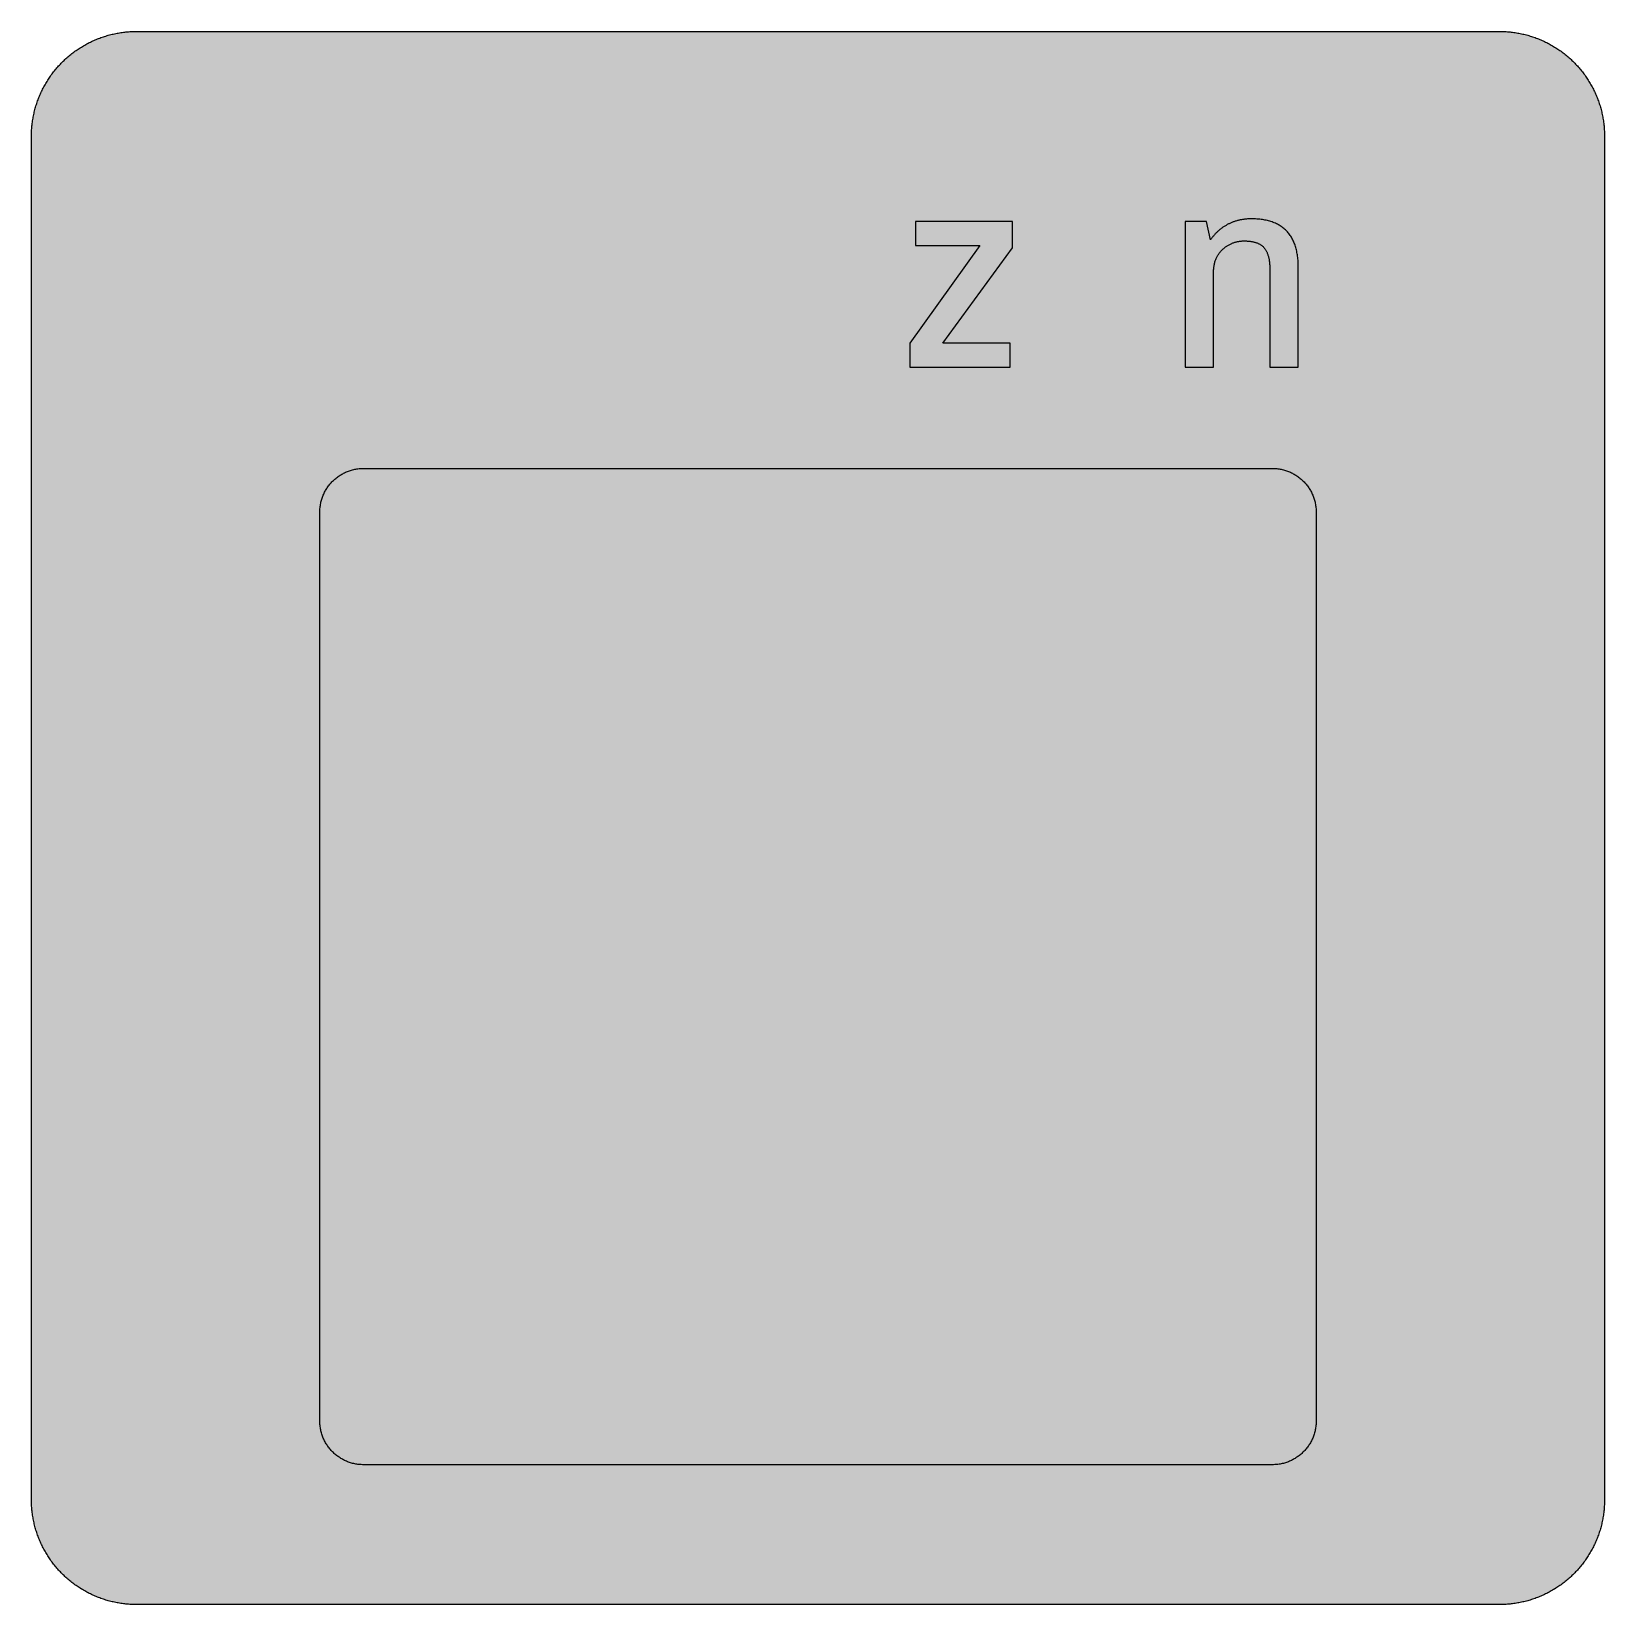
# Model space of a CAD drawing. Header units: millimetres. Extents: x 0 to 318, y 0 to 318.
import ezdxf

# ---------------------------------------------------------------- set-up
doc = ezdxf.new("R2010")
doc.units = ezdxf.units.MM

msp = doc.modelspace()

# ---------------------------------------------------------------- hatches: boundary and pattern name
for color, points in [(254, [(21.2189, 0.0536), (20.955, 0.0533), (20.6934, 0.0584), (20.4292, 0.066), (20.1676, 0.0787), (19.906, 0.094), (19.6469, 0.1118), (19.3853, 0.1321), (19.1262, 0.1549), (18.8671, 0.1829), (18.608, 0.2134), (18.349, 0.2464), (18.0924, 0.2845), (17.8359, 0.3251), (17.5793, 0.3683), (17.3253, 0.414), (17.0688, 0.4623), (16.8148, 0.5156), (16.5633, 0.5715), (16.3093, 0.6299), (16.0579, 0.6909), (15.809, 0.7544), (15.56, 0.823), (15.3111, 0.8941), (15.0622, 0.9677), (14.8158, 1.0439), (14.5694, 1.1227), (14.3256, 1.2065), (14.0818, 1.2903), (13.8379, 1.3792), (13.5966, 1.4707), (13.3579, 1.5646), (13.1191, 1.6637), (12.8803, 1.7628), (12.6441, 1.8669), (12.4079, 1.9736), (12.1742, 2.0803), (11.9405, 2.192), (11.7094, 2.3089), (11.4808, 2.4257), (11.2522, 2.5451), (11.0236, 2.6695), (10.7975, 2.794), (10.574, 2.9235), (10.3505, 3.0556), (10.1295, 3.1877), (9.9111, 3.3249), (9.6926, 3.4646), (9.4742, 3.6068), (9.2608, 3.7541), (9.0475, 3.9014), (8.8341, 4.0513), (8.6258, 4.2037), (8.4176, 4.3612), (8.2118, 4.5187), (8.0061, 4.6812), (7.8029, 4.8438), (7.6022, 5.0114), (7.4041, 5.1816), (7.206, 5.3518), (7.0129, 5.527), (6.8174, 5.7048), (6.6269, 5.8826), (6.4389, 6.0655), (6.2509, 6.2509), (6.0655, 6.4389), (5.8852, 6.6269), (5.7048, 6.8174), (5.527, 7.0104), (5.3518, 7.206), (5.1816, 7.4041), (5.0114, 7.6022), (4.8463, 7.8029), (4.6812, 8.0061), (4.5187, 8.2118), (4.3612, 8.4176), (4.2062, 8.6258), (4.0513, 8.8341), (3.9014, 9.0475), (3.7541, 9.2608), (3.6068, 9.4742), (3.4646, 9.6926), (3.3249, 9.9085), (3.1877, 10.1295), (3.0556, 10.3505), (2.9235, 10.574), (2.794, 10.7975), (2.6695, 11.0236), (2.5451, 11.2522), (2.4257, 11.4808), (2.3063, 11.7094), (2.192, 11.9405), (2.0803, 12.1742), (1.971, 12.4079), (1.8669, 12.6441), (1.7628, 12.8803), (1.6637, 13.1191), (1.5646, 13.3579), (1.4707, 13.5966), (1.3792, 13.8379), (1.2903, 14.0818), (1.2065, 14.3256), (1.1227, 14.5694), (1.0439, 14.8158), (0.9652, 15.0622), (0.8915, 15.3111), (0.823, 15.56), (0.7544, 15.809), (0.6883, 16.0604), (0.6274, 16.3093), (0.569, 16.5633), (0.5131, 16.8148), (0.4623, 17.0688), (0.4115, 17.3253), (0.3658, 17.5793), (0.3226, 17.8359), (0.2819, 18.0924), (0.2464, 18.3515), (0.2134, 18.608), (0.1829, 18.8671), (0.1549, 19.1262), (0.1295, 19.3878), (0.1092, 19.6469), (0.0914, 19.9085), (0.0762, 20.1701), (0.066, 20.4318), (0.0584, 20.6934), (0.0533, 20.955), (0.0508, 21.2192), (0.0522, 296.387), (0.0533, 296.6491), (0.0584, 296.9108), (0.066, 297.1724), (0.0762, 297.434), (0.0914, 297.6956), (0.1092, 297.9572), (0.1295, 298.2163), (0.1549, 298.4779), (0.1829, 298.737), (0.2134, 298.9961), (0.2464, 299.2526), (0.2819, 299.5117), (0.3226, 299.7683), (0.3658, 300.0248), (0.4115, 300.2788), (0.4623, 300.5328), (0.5131, 300.7868), (0.569, 301.0408), (0.6274, 301.2923), (0.6883, 301.5437), (0.7544, 301.7952), (0.823, 302.0441), (0.8915, 302.293), (0.9652, 302.5419), (1.0439, 302.7883), (1.1227, 303.0322), (1.2065, 303.2785), (1.2903, 303.5224), (1.3792, 303.7637), (1.4707, 304.005), (1.5646, 304.2463), (1.6637, 304.485), (1.7628, 304.7238), (1.8669, 304.96), (1.971, 305.1937), (2.0803, 305.4299), (2.192, 305.6611), (2.3063, 305.8922), (2.4257, 306.1233), (2.5451, 306.3519), (2.6695, 306.578), (2.794, 306.8041), (2.9235, 307.0301), (3.0556, 307.2511), (3.1877, 307.4746), (3.3249, 307.6931), (3.4646, 307.9115), (3.6068, 308.1274), (3.7541, 308.3433), (3.9014, 308.5567), (4.0513, 308.7675), (4.2062, 308.9783), (4.3612, 309.1866), (4.5187, 309.3923), (4.6812, 309.5981), (4.8463, 309.7987), (5.0114, 309.9994), (5.1816, 310.2), (5.3518, 310.3956), (5.527, 310.5912), (5.7048, 310.7842), (5.8852, 310.9747), (6.0655, 311.1652), (6.2509, 311.3532), (6.4389, 311.5361), (6.6269, 311.719), (6.8174, 311.8993), (7.0129, 312.0771), (7.206, 312.2498), (7.4041, 312.4225), (7.6022, 312.5927), (7.8029, 312.7578), (8.0061, 312.9229), (8.2118, 313.0829), (8.4176, 313.243), (8.6258, 313.3979), (8.8341, 313.5503), (9.0475, 313.7027), (9.2608, 313.85), (9.4742, 313.9948), (9.6926, 314.137), (9.9111, 314.2767), (10.1295, 314.4139), (10.3505, 314.5485), (10.574, 314.6806), (10.7975, 314.8101), (11.0236, 314.9346), (11.2522, 315.0591), (11.4808, 315.1784), (11.7094, 315.2953), (11.9405, 315.4096), (12.1742, 315.5213), (12.4079, 315.6306), (12.6441, 315.7372), (12.8803, 315.8414), (13.1191, 315.9404), (13.3579, 316.037), (13.5966, 316.1335), (13.8379, 316.2249), (14.0818, 316.3113), (14.3256, 316.3976), (14.5694, 316.4815), (14.8158, 316.5602), (15.0622, 316.6364), (15.3111, 316.7101), (15.56, 316.7812), (15.809, 316.8498), (16.0579, 316.9133), (16.3093, 316.9742), (16.5633, 317.0326), (16.8148, 317.0885), (17.0688, 317.1419), (17.3253, 317.1901), (17.5793, 317.2384), (17.8359, 317.2816), (18.0924, 317.3197), (18.349, 317.3578), (18.608, 317.3908), (18.8671, 317.4213), (19.1262, 317.4492), (19.3853, 317.4721), (19.6469, 317.4949), (19.906, 317.5127), (20.1676, 317.5254), (20.4292, 317.5381), (20.6934, 317.5457), (20.955, 317.5508), (21.2166, 317.5533), (296.3855, 317.5536), (296.6466, 317.5508), (296.9108, 317.5457), (297.1724, 317.5381), (297.434, 317.5254), (297.6956, 317.5127), (297.9572, 317.4949), (298.2163, 317.4721), (298.4754, 317.4492), (298.737, 317.4213), (298.9936, 317.3908), (299.2526, 317.3578), (299.5092, 317.3197), (299.7683, 317.2816), (300.0223, 317.2384), (300.2788, 317.1901), (300.5328, 317.1419), (300.7868, 317.0885), (301.0408, 317.0326), (301.2923, 316.9742), (301.5437, 316.9133), (301.7952, 316.8498), (302.0441, 316.7812), (302.293, 316.7101), (302.5419, 316.6364), (302.7883, 316.5602), (303.0322, 316.4815), (303.2785, 316.3976), (303.5224, 316.3113), (303.7637, 316.2249), (304.005, 316.1335), (304.2463, 316.037), (304.485, 315.9404), (304.7238, 315.8414), (304.96, 315.7372), (305.1962, 315.6306), (305.4299, 315.5213), (305.6611, 315.4096), (305.8922, 315.2953), (306.1233, 315.1784), (306.3519, 315.0591), (306.5805, 314.9346), (306.8066, 314.8101), (307.0301, 314.6806), (307.2536, 314.5485), (307.4746, 314.4139), (307.6931, 314.2767), (307.9115, 314.137), (308.1274, 313.9948), (308.3433, 313.85), (308.5567, 313.7027), (308.7675, 313.5503), (308.9783, 313.3979), (309.1866, 313.243), (309.3923, 313.0829), (309.5981, 312.9229), (309.7987, 312.7578), (310.0019, 312.5927), (310.2, 312.4225), (310.3956, 312.2498), (310.5912, 312.0771), (310.7842, 311.8993), (310.9773, 311.719), (311.1652, 311.5361), (311.3532, 311.3532), (311.5386, 311.1652), (311.719, 310.9747), (311.8993, 310.7842), (312.0771, 310.5912), (312.2498, 310.3956), (312.4225, 310.2), (312.5927, 309.9994), (312.7578, 309.7987), (312.9229, 309.5981), (313.0829, 309.3923), (313.243, 309.1866), (313.3979, 308.9783), (313.5528, 308.7675), (313.7027, 308.5567), (313.85, 308.3433), (313.9948, 308.1274), (314.137, 307.9115), (314.2767, 307.6931), (314.4139, 307.4746), (314.5485, 307.2511), (314.6806, 307.0301), (314.8101, 306.8041), (314.9346, 306.578), (315.0591, 306.3519), (315.1784, 306.1233), (315.2953, 305.8922), (315.4096, 305.6611), (315.5213, 305.4299), (315.6306, 305.1937), (315.7372, 304.96), (315.8388, 304.7238), (315.9404, 304.485), (316.037, 304.2463), (316.1309, 304.005), (316.2224, 303.7637), (316.3113, 303.5224), (316.3976, 303.2785), (316.4789, 303.0322), (316.5602, 302.7883), (316.6364, 302.5419), (316.7101, 302.293), (316.7812, 302.0441), (316.8472, 301.7952), (316.9133, 301.5437), (316.9742, 301.2923), (317.0326, 301.0408), (317.0885, 300.7868), (317.1393, 300.5328), (317.1901, 300.2788), (317.2358, 300.0248), (317.279, 299.7683), (317.3197, 299.5117), (317.3552, 299.2526), (317.3908, 298.9961), (317.4213, 298.737), (317.4467, 298.4779), (317.4721, 298.2163), (317.4924, 297.9572), (317.5102, 297.6956), (317.5254, 297.434), (317.5356, 297.1724), (317.5432, 296.9108), (317.5483, 296.6491), (317.5508, 296.385), (317.5522, 21.2203), (317.5483, 20.955), (317.5432, 20.6934), (317.5356, 20.4318), (317.5254, 20.1701), (317.5102, 19.9085), (317.4924, 19.6469), (317.4721, 19.3878), (317.4467, 19.1262), (317.4213, 18.8671), (317.3908, 18.608), (317.3552, 18.3515), (317.3197, 18.0924), (317.279, 17.8359), (317.2358, 17.5793), (317.1901, 17.3253), (317.1393, 17.0688), (317.0885, 16.8148), (317.0326, 16.5633), (316.9742, 16.3093), (316.9133, 16.0604), (316.8472, 15.809), (316.7812, 15.56), (316.7101, 15.3111), (316.6364, 15.0622), (316.5602, 14.8158), (316.4789, 14.5694), (316.3976, 14.3256), (316.3113, 14.0818), (316.2224, 13.8379), (316.1309, 13.5966), (316.037, 13.3579), (315.9404, 13.1191), (315.8388, 12.8803), (315.7372, 12.6441), (315.6306, 12.4079), (315.5213, 12.1742), (315.4096, 11.9405), (315.2953, 11.7094), (315.1784, 11.4808), (315.0591, 11.2522), (314.9346, 11.0236), (314.8101, 10.7975), (314.6806, 10.574), (314.5485, 10.3505), (314.4139, 10.1295), (314.2767, 9.9085), (314.137, 9.6926), (313.9948, 9.4742), (313.85, 9.2608), (313.7027, 9.0475), (313.5528, 8.8341), (313.3979, 8.6258), (313.243, 8.4176), (313.0829, 8.2118), (312.9229, 8.0061), (312.7578, 7.8029), (312.5927, 7.6022), (312.4225, 7.4041), (312.2498, 7.206), (312.0771, 7.0104), (311.8993, 6.8174), (311.719, 6.6269), (311.5386, 6.4389), (311.3532, 6.2509), (311.1652, 6.0655), (310.9773, 5.8826), (310.7842, 5.7048), (310.5912, 5.527), (310.3956, 5.3518), (310.2, 5.1816), (310.0019, 5.0114), (309.7987, 4.8438), (309.5981, 4.6812), (309.3923, 4.5187), (309.1866, 4.3612), (308.9783, 4.2037), (308.7675, 4.0513), (308.5567, 3.9014), (308.3433, 3.7541), (308.1274, 3.6068), (307.9115, 3.4646), (307.6931, 3.3249), (307.4746, 3.1877), (307.2536, 3.0556), (307.0301, 2.9235), (306.8066, 2.794), (306.5805, 2.6695), (306.3519, 2.5451), (306.1233, 2.4257), (305.8922, 2.3089), (305.6611, 2.192), (305.4299, 2.0803), (305.1962, 1.9736), (304.96, 1.8669), (304.7238, 1.7628), (304.485, 1.6637), (304.2463, 1.5646), (304.005, 1.4707), (303.7637, 1.3792), (303.5224, 1.2903), (303.2785, 1.2065), (303.0322, 1.1227), (302.7883, 1.0439), (302.5419, 0.9677), (302.293, 0.8941), (302.0441, 0.823), (301.7952, 0.7544), (301.5437, 0.6909), (301.2923, 0.6299), (301.0408, 0.5715), (300.7868, 0.5156), (300.5328, 0.4623), (300.2788, 0.414), (300.0223, 0.3683), (299.7683, 0.3251), (299.5092, 0.2845), (299.2526, 0.2464), (298.9936, 0.2134), (298.737, 0.1829), (298.4754, 0.1549), (298.2163, 0.1321), (297.9572, 0.1118), (297.6956, 0.094), (297.434, 0.0787), (297.1724, 0.066), (296.9108, 0.0584), (296.6466, 0.0533), (296.385, 0.0533)]), (59, [(255.7459, 249.8203), (255.7459, 269.9135), (255.7424, 270.2128), (255.7348, 270.5075), (255.7247, 270.797), (255.7094, 271.084), (255.6891, 271.3634), (255.6662, 271.6403), (255.6358, 271.9146), (255.6027, 272.1813), (255.5646, 272.4455), (255.524, 272.7046), (255.4757, 272.9586), (255.4249, 273.2075), (255.3691, 273.4539), (255.3081, 273.6952), (255.2446, 273.9314), (255.176, 274.1625), (255.0998, 274.3886), (255.0211, 274.6121), (254.9398, 274.828), (254.8509, 275.0414), (254.7595, 275.2496), (254.6604, 275.4528), (254.5588, 275.6535), (254.4521, 275.8465), (254.3404, 276.037), (254.2261, 276.2225), (254.1041, 276.4028), (253.9797, 276.5781), (253.8501, 276.7508), (253.7155, 276.9159), (253.5758, 277.0784), (253.431, 277.2359), (253.2812, 277.3883), (253.1262, 277.5356), (252.9688, 277.6779), (252.8037, 277.8176), (252.636, 277.9497), (252.4633, 278.0792), (252.2855, 278.2037), (252.1001, 278.323), (251.9121, 278.4373), (251.7191, 278.5466), (251.521, 278.6507), (251.3203, 278.7523), (251.112, 278.8463), (250.8987, 278.9377), (250.6802, 279.0241), (250.4592, 279.1028), (250.2306, 279.179), (249.997, 279.2501), (249.7607, 279.3162), (249.5169, 279.3771), (249.2705, 279.4356), (249.0165, 279.4864), (248.7574, 279.5321), (248.4958, 279.5753), (248.2266, 279.6134), (247.9548, 279.6438), (247.6754, 279.6718), (247.3909, 279.6946), (247.1039, 279.7099), (246.8093, 279.7226), (246.5095, 279.7302), (246.2047, 279.7327), (246.0574, 279.7327), (245.9101, 279.7302), (245.7628, 279.7251), (245.6155, 279.7175), (245.4681, 279.7073), (245.3208, 279.6972), (245.1735, 279.6845), (245.0287, 279.6692), (244.8814, 279.6515), (244.7366, 279.6337), (244.5918, 279.6134), (244.4471, 279.588), (244.3023, 279.5651), (244.1575, 279.5372), (244.0153, 279.5067), (243.8705, 279.4762), (243.7282, 279.4432), (243.586, 279.4076), (243.4463, 279.3695), (243.3041, 279.3314), (243.1644, 279.2908), (243.0247, 279.2451), (242.885, 279.1993), (242.7478, 279.1536), (242.6106, 279.1028), (242.4735, 279.052), (242.3363, 278.9961), (242.2017, 278.9403), (242.0671, 278.8818), (241.935, 278.8234), (241.8004, 278.7599), (241.6683, 278.6964), (241.5388, 278.6304), (241.4067, 278.5618), (241.2771, 278.4907), (241.1501, 278.417), (241.0231, 278.3434), (240.8961, 278.2646), (240.7691, 278.1859), (240.6447, 278.1046), (240.5228, 278.0208), (240.4008, 277.9344), (240.2789, 277.8481), (240.1595, 277.7566), (240.0402, 277.6652), (239.9208, 277.5712), (239.8039, 277.4747), (239.6896, 277.3756), (239.5753, 277.274), (239.461, 277.1724), (239.3493, 277.0657), (239.2401, 276.9591), (239.1308, 276.8498), (239.0216, 276.7381), (238.9149, 276.6238), (238.8108, 276.5095), (238.7067, 276.3901), (238.6051, 276.2707), (238.5035, 276.1463), (238.4044, 276.0218), (238.3053, 275.8948), (238.2088, 275.7653), (238.1148, 275.6332), (238.0209, 275.4986), (237.2321, 279.171), (232.8855, 279.171), (232.8855, 249.8203), (238.6432, 249.8203), (238.6432, 269.0671), (238.6457, 269.2654), (238.6508, 269.461), (238.6635, 269.654), (238.6813, 269.842), (238.7041, 270.0274), (238.7295, 270.2103), (238.76, 270.3881), (238.7956, 270.5633), (238.8337, 270.7361), (238.8794, 270.9037), (238.9251, 271.0688), (238.9784, 271.2314), (239.0343, 271.3914), (239.0927, 271.5463), (239.1562, 271.6962), (239.2223, 271.846), (239.2934, 271.9908), (239.3671, 272.1331), (239.4433, 272.2702), (239.5245, 272.4074), (239.6058, 272.5395), (239.6922, 272.6665), (239.7811, 272.7935), (239.8751, 272.9154), (239.969, 273.0348), (240.0656, 273.1491), (240.1672, 273.2634), (240.2688, 273.3726), (240.3754, 273.4793), (240.4821, 273.5809), (240.5913, 273.6825), (240.7031, 273.779), (240.8149, 273.873), (240.9317, 273.9619), (241.0485, 274.0508), (241.1679, 274.1346), (241.2873, 274.2159), (241.4092, 274.2946), (241.5337, 274.3683), (241.6581, 274.4419), (241.7826, 274.5105), (241.9096, 274.5765), (242.0391, 274.6375), (242.1661, 274.6985), (242.2982, 274.7543), (242.4278, 274.8077), (242.5598, 274.8585), (242.6894, 274.9067), (242.8215, 274.9525), (242.9561, 274.9931), (243.0882, 275.0337), (243.2202, 275.0693), (243.3549, 275.1023), (243.4869, 275.1328), (243.619, 275.1582), (243.7536, 275.1836), (243.8857, 275.2039), (244.0178, 275.2242), (244.1473, 275.2395), (244.2794, 275.2522), (244.409, 275.2623), (244.5385, 275.2674), (244.668, 275.2725), (244.795, 275.275), (244.9576, 275.2725), (245.1176, 275.27), (245.2751, 275.2649), (245.43, 275.2573), (245.5824, 275.2471), (245.7323, 275.2369), (245.8771, 275.2217), (246.0219, 275.2039), (246.1641, 275.1861), (246.3038, 275.1658), (246.4384, 275.143), (246.573, 275.115), (246.7051, 275.0871), (246.8321, 275.0566), (246.9591, 275.0236), (247.081, 274.988), (247.203, 274.9499), (247.3198, 274.9067), (247.4366, 274.8636), (247.5484, 274.8178), (247.6602, 274.7696), (247.7668, 274.7162), (247.8735, 274.6629), (247.9751, 274.6045), (248.0742, 274.5435), (248.1732, 274.48), (248.2672, 274.414), (248.3587, 274.3454), (248.4501, 274.2743), (248.5365, 274.1981), (248.6203, 274.1193), (248.7041, 274.0381), (248.7828, 273.9542), (248.859, 273.8679), (248.9327, 273.7764), (249.0064, 273.6825), (249.0749, 273.5859), (249.141, 273.4869), (249.2045, 273.3827), (249.268, 273.2761), (249.3264, 273.1668), (249.3823, 273.0525), (249.4356, 272.9357), (249.489, 272.8138), (249.5372, 272.6919), (249.5829, 272.5623), (249.6261, 272.4328), (249.6668, 272.2982), (249.7074, 272.1585), (249.743, 272.0162), (249.776, 271.8714), (249.809, 271.7216), (249.8369, 271.5692), (249.8623, 271.4117), (249.8877, 271.2517), (249.9081, 271.0866), (249.9258, 270.9189), (249.9436, 270.7462), (249.9563, 270.571), (249.9665, 270.3906), (249.9766, 270.2052), (249.9817, 270.0172), (249.9868, 269.8267), (249.9868, 269.6286), (249.9886, 249.8203)]), (59, [(198.0392, 273.8642), (198.0392, 279.171), (178.4533, 279.171), (178.4533, 274.3726), (191.491, 274.3726), (177.323, 254.617), (177.323, 249.8203), (197.5873, 249.8203), (197.5873, 254.617), (183.9845, 254.617)]), (144, [(67.08, 28.2758), (66.8503, 28.2778), (66.6242, 28.2854), (66.4007, 28.3007), (66.1772, 28.321), (65.9562, 28.3464), (65.7352, 28.3769), (65.5168, 28.4124), (65.3009, 28.4531), (65.0875, 28.5013), (64.8741, 28.5521), (64.6659, 28.608), (64.4576, 28.6715), (64.2493, 28.7376), (64.0461, 28.8087), (63.8454, 28.8874), (63.6473, 28.9687), (63.4492, 29.0525), (63.2562, 29.144), (63.0631, 29.2405), (62.8752, 29.3395), (62.6897, 29.4437), (62.5069, 29.5504), (62.3265, 29.6647), (62.1487, 29.7815), (61.9735, 29.9009), (61.8033, 30.0253), (61.6331, 30.1549), (61.468, 30.2895), (61.308, 30.4241), (61.148, 30.5664), (60.993, 30.7086), (60.8432, 30.8585), (60.6958, 31.0083), (60.5511, 31.1633), (60.4114, 31.3233), (60.2742, 31.4833), (60.1396, 31.6484), (60.0126, 31.816), (59.8856, 31.9888), (59.7662, 32.1615), (59.6494, 32.3393), (59.5376, 32.5196), (59.4284, 32.705), (59.3242, 32.8905), (59.2252, 33.0784), (59.1287, 33.2689), (59.0398, 33.4645), (58.9534, 33.6601), (58.8721, 33.8607), (58.7934, 34.0614), (58.7223, 34.2646), (58.6562, 34.4703), (58.5927, 34.6786), (58.5368, 34.8894), (58.486, 35.1028), (58.4378, 35.3162), (58.3971, 35.5321), (58.3616, 35.7505), (58.3311, 35.9715), (58.3057, 36.1925), (58.2854, 36.416), (58.2701, 36.6395), (58.2625, 36.8656), (58.26, 37.0942), (58.2605, 220.5397), (58.2625, 220.7666), (58.2701, 220.9927), (58.2854, 221.2162), (58.3057, 221.4397), (58.3311, 221.6607), (58.3616, 221.8817), (58.3971, 222.1001), (58.4378, 222.316), (58.486, 222.5294), (58.5368, 222.7428), (58.5927, 222.9536), (58.6562, 223.1619), (58.7223, 223.3676), (58.7934, 223.5708), (58.8721, 223.7715), (58.9534, 223.9721), (59.0398, 224.1677), (59.1287, 224.3607), (59.2252, 224.5538), (59.3242, 224.7417), (59.4284, 224.9272), (59.5376, 225.11), (59.6494, 225.2904), (59.7662, 225.4682), (59.8856, 225.6434), (60.0126, 225.8136), (60.1396, 225.9838), (60.2742, 226.1489), (60.4114, 226.3089), (60.5511, 226.4689), (60.6958, 226.6239), (60.8432, 226.7737), (60.993, 226.9211), (61.148, 227.0658), (61.308, 227.2081), (61.468, 227.3427), (61.6331, 227.4773), (61.8033, 227.6043), (61.9735, 227.7313), (62.1487, 227.8507), (62.3265, 227.9675), (62.5069, 228.0818), (62.6897, 228.1885), (62.8752, 228.2927), (63.0631, 228.3917), (63.2562, 228.4882), (63.4492, 228.5797), (63.6473, 228.6635), (63.8454, 228.7448), (64.0461, 228.8235), (64.2493, 228.8946), (64.4576, 228.9607), (64.6659, 229.0242), (64.8741, 229.0801), (65.0875, 229.1309), (65.3009, 229.1791), (65.5168, 229.2198), (65.7352, 229.2553), (65.9562, 229.2858), (66.1772, 229.3112), (66.4007, 229.3315), (66.6242, 229.3468), (66.8503, 229.3544), (67.0789, 229.3569), (250.5244, 229.3592), (250.7513, 229.3544), (250.9774, 229.3468), (251.2009, 229.3315), (251.4244, 229.3112), (251.6454, 229.2858), (251.8664, 229.2553), (252.0848, 229.2198), (252.3007, 229.1791), (252.5141, 229.1309), (252.7275, 229.0801), (252.9383, 229.0242), (253.1466, 228.9607), (253.3523, 228.8946), (253.5555, 228.8235), (253.7562, 228.7448), (253.9568, 228.6635), (254.1524, 228.5797), (254.348, 228.4882), (254.5385, 228.3917), (254.7264, 228.2927), (254.9144, 228.1885), (255.0973, 228.0818), (255.2776, 227.9675), (255.4554, 227.8507), (255.6281, 227.7313), (255.8009, 227.6043), (255.9685, 227.4773), (256.1336, 227.3427), (256.2962, 227.2081), (256.4536, 227.0658), (256.6086, 226.9211), (256.7584, 226.7737), (256.9083, 226.6239), (257.0505, 226.4689), (257.1928, 226.3089), (257.3299, 226.1489), (257.462, 225.9838), (257.5916, 225.8136), (257.716, 225.6434), (257.8354, 225.4682), (257.9522, 225.2904), (258.0665, 225.11), (258.1732, 224.9272), (258.2774, 224.7417), (258.379, 224.5538), (258.4729, 224.3607), (258.5644, 224.1677), (258.6507, 223.9721), (258.732, 223.7715), (258.8082, 223.5708), (258.8793, 223.3676), (258.9454, 223.1619), (259.0089, 222.9536), (259.0648, 222.7428), (259.1156, 222.5294), (259.1638, 222.316), (259.2045, 222.1001), (259.24, 221.8817), (259.2705, 221.6607), (259.2959, 221.4397), (259.3162, 221.2162), (259.3315, 220.9927), (259.3391, 220.7666), (259.3416, 220.538), (259.3439, 37.0953), (259.3391, 36.8656), (259.3315, 36.6395), (259.3162, 36.416), (259.2959, 36.1925), (259.2705, 35.9715), (259.24, 35.7505), (259.2045, 35.5321), (259.1638, 35.3162), (259.1156, 35.1028), (259.0648, 34.8894), (259.0089, 34.6786), (258.9454, 34.4703), (258.8793, 34.2646), (258.8082, 34.0614), (258.732, 33.8607), (258.6507, 33.6601), (258.5644, 33.4645), (258.4729, 33.2689), (258.379, 33.0784), (258.2774, 32.8905), (258.1732, 32.705), (258.0665, 32.5196), (257.9522, 32.3393), (257.8354, 32.1615), (257.716, 31.9888), (257.5916, 31.816), (257.462, 31.6484), (257.3299, 31.4833), (257.1928, 31.3233), (257.0505, 31.1633), (256.9083, 31.0083), (256.7584, 30.8585), (256.6086, 30.7086), (256.4536, 30.5664), (256.2962, 30.4241), (256.1336, 30.2895), (255.9685, 30.1549), (255.8009, 30.0253), (255.6281, 29.9009), (255.4554, 29.7815), (255.2776, 29.6647), (255.0973, 29.5504), (254.9144, 29.4437), (254.7264, 29.3395), (254.5385, 29.2405), (254.348, 29.144), (254.1524, 29.0525), (253.9568, 28.9687), (253.7562, 28.8874), (253.5555, 28.8087), (253.3523, 28.7376), (253.1466, 28.6715), (252.9383, 28.608), (252.7275, 28.5521), (252.5141, 28.5013), (252.3007, 28.4531), (252.0848, 28.4124), (251.8664, 28.3769), (251.6454, 28.3464), (251.4244, 28.321), (251.2009, 28.3007), (250.9774, 28.2854), (250.7513, 28.2778), (250.5227, 28.2753)])]:
    msp.add_hatch(color=color).paths.add_polyline_path(points)
h = msp.add_hatch(color=59)
h.paths.add_polyline_path([(21.2189, 5.3453), (21.021, 5.3442), (20.8229, 5.3492), (20.6273, 5.3543), (20.4318, 5.3645), (20.2336, 5.3746), (20.0381, 5.3873), (19.8425, 5.4026), (19.6494, 5.4229), (19.4539, 5.4432), (19.2608, 5.4661), (19.0678, 5.4915), (18.8747, 5.5169), (18.6817, 5.5474), (18.4887, 5.5804), (18.2982, 5.6159), (18.1077, 5.6515), (17.9172, 5.6921), (17.7267, 5.7328), (17.5362, 5.776), (17.3482, 5.8217), (17.1602, 5.8699), (16.9723, 5.9207), (16.7869, 5.9741), (16.6014, 6.03), (16.416, 6.0884), (16.2306, 6.1468), (16.0477, 6.2103), (15.8648, 6.2738), (15.6845, 6.3398), (15.5016, 6.4084), (15.3213, 6.4795), (15.1435, 6.5532), (14.9657, 6.6269), (14.7879, 6.7056), (14.6101, 6.7843), (14.4348, 6.8656), (14.2596, 6.9494), (14.0868, 7.0358), (13.9141, 7.1222), (13.7439, 7.2136), (13.5712, 7.305), (13.4036, 7.4016), (13.2359, 7.4981), (13.0683, 7.5946), (12.9007, 7.6962), (12.7356, 7.7978), (12.573, 7.9045), (12.4104, 8.0112), (12.2504, 8.1204), (12.0904, 8.2296), (11.9304, 8.3439), (11.7729, 8.4582), (11.618, 8.575), (11.463, 8.6944), (11.3081, 8.8163), (11.1582, 8.9383), (11.0058, 9.0627), (10.856, 9.1897), (10.7086, 9.3193), (10.5639, 9.4513), (10.4191, 9.5834), (10.2743, 9.718), (10.1321, 9.8552), (9.9924, 9.9924), (9.8527, 10.1346), (9.718, 10.2743), (9.5834, 10.4191), (9.4488, 10.5639), (9.3193, 10.7112), (9.1897, 10.8585), (9.0627, 11.0058), (8.9383, 11.1582), (8.8138, 11.3106), (8.6944, 11.463), (8.575, 11.618), (8.4582, 11.7729), (8.3439, 11.9304), (8.2296, 12.0904), (8.1178, 12.2504), (8.0112, 12.4104), (7.9019, 12.573), (7.7978, 12.7381), (7.6962, 12.9007), (7.5946, 13.0683), (7.4955, 13.2359), (7.399, 13.4036), (7.305, 13.5712), (7.2136, 13.7439), (7.1222, 13.9141), (7.0358, 14.0868), (6.9494, 14.2596), (6.8656, 14.4348), (6.7843, 14.6101), (6.7031, 14.7879), (6.6269, 14.9657), (6.5507, 15.1435), (6.477, 15.3213), (6.4084, 15.5016), (6.3398, 15.6845), (6.2713, 15.8648), (6.2078, 16.0477), (6.1468, 16.2306), (6.0858, 16.416), (6.03, 16.6014), (5.9741, 16.7869), (5.9207, 16.9748), (5.8699, 17.1602), (5.8217, 17.3482), (5.776, 17.5362), (5.7302, 17.7267), (5.6896, 17.9172), (5.6515, 18.1077), (5.6134, 18.2982), (5.5778, 18.4887), (5.5474, 18.6817), (5.5169, 18.8747), (5.4889, 19.0678), (5.4635, 19.2608), (5.4407, 19.4539), (5.4204, 19.6494), (5.4026, 19.845), (5.3873, 20.0406), (5.3721, 20.2362), (5.3619, 20.4318), (5.3543, 20.6273), (5.3467, 20.8255), (5.3442, 21.021), (5.3416, 21.2192), (5.3439, 296.387), (5.3442, 296.5831), (5.3467, 296.7787), (5.3543, 296.9768), (5.3619, 297.1724), (5.3721, 297.368), (5.3873, 297.5635), (5.4026, 297.7591), (5.4204, 297.9547), (5.4407, 298.1477), (5.4635, 298.3433), (5.4889, 298.5364), (5.5169, 298.7294), (5.5474, 298.9224), (5.5778, 299.1155), (5.6134, 299.306), (5.6515, 299.4965), (5.6896, 299.687), (5.7302, 299.8775), (5.776, 300.0654), (5.8217, 300.2559), (5.8699, 300.4439), (5.9207, 300.6293), (5.9741, 300.8173), (6.03, 301.0027), (6.0858, 301.1881), (6.1468, 301.371), (6.2078, 301.5539), (6.2713, 301.7368), (6.3398, 301.9196), (6.4084, 302.1), (6.477, 302.2803), (6.5507, 302.4607), (6.6269, 302.6385), (6.7031, 302.8163), (6.7843, 302.9915), (6.8656, 303.1693), (6.9494, 303.342), (7.0358, 303.5173), (7.1222, 303.69), (7.2136, 303.8602), (7.305, 304.0304), (7.399, 304.2006), (7.4955, 304.3682), (7.5946, 304.5358), (7.6962, 304.7009), (7.7978, 304.866), (7.9019, 305.0311), (8.0112, 305.1937), (8.1178, 305.3537), (8.2296, 305.5137), (8.3439, 305.6738), (8.4582, 305.8312), (8.575, 305.9862), (8.6944, 306.1411), (8.8138, 306.2935), (8.9383, 306.4459), (9.0627, 306.5958), (9.1897, 306.7456), (9.3193, 306.893), (9.4488, 307.0403), (9.5834, 307.1851), (9.718, 307.3298), (9.8527, 307.4695), (9.9924, 307.6118), (10.1321, 307.7489), (10.2743, 307.8861), (10.4191, 308.0207), (10.5639, 308.1528), (10.7086, 308.2849), (10.856, 308.4144), (11.0058, 308.5414), (11.1582, 308.6659), (11.3081, 308.7878), (11.463, 308.9097), (11.618, 309.0291), (11.7729, 309.1459), (11.9304, 309.2602), (12.0904, 309.3745), (12.2504, 309.4838), (12.4104, 309.593), (12.573, 309.6997), (12.7356, 309.8038), (12.9007, 309.9079), (13.0683, 310.0095), (13.2359, 310.1061), (13.4036, 310.2026), (13.5712, 310.2991), (13.7439, 310.3905), (13.9141, 310.4794), (14.0868, 310.5683), (14.2596, 310.6547), (14.4348, 310.7385), (14.6101, 310.8198), (14.7879, 310.8985), (14.9657, 310.9773), (15.1435, 311.0509), (15.3213, 311.1246), (15.5016, 311.1957), (15.6845, 311.2643), (15.8648, 311.3303), (16.0477, 311.3938), (16.2306, 311.4573), (16.416, 311.5158), (16.6014, 311.5742), (16.7869, 311.6301), (16.9723, 311.6834), (17.1602, 311.7342), (17.3482, 311.7825), (17.5362, 311.8282), (17.7267, 311.8714), (17.9172, 311.9145), (18.1077, 311.9526), (18.2982, 311.9907), (18.4887, 312.0238), (18.6817, 312.0568), (18.8747, 312.0873), (19.0678, 312.1152), (19.2608, 312.1406), (19.4539, 312.1635), (19.6494, 312.1838), (19.8425, 312.2016), (20.0381, 312.2168), (20.2336, 312.2295), (20.4318, 312.2422), (20.6273, 312.2498), (20.8229, 312.2549), (21.021, 312.26), (21.2166, 312.26), (296.3855, 312.262), (296.5806, 312.26), (296.7787, 312.2549), (296.9743, 312.2498), (297.1724, 312.2422), (297.368, 312.2295), (297.5635, 312.2168), (297.7591, 312.2016), (297.9547, 312.1838), (298.1477, 312.1635), (298.3433, 312.1406), (298.5364, 312.1152), (298.7294, 312.0873), (298.9224, 312.0568), (299.1129, 312.0238), (299.306, 311.9907), (299.4965, 311.9526), (299.687, 311.9145), (299.8775, 311.8714), (300.0654, 311.8282), (300.2534, 311.7825), (300.4414, 311.7342), (300.6293, 311.6834), (300.8173, 311.6301), (301.0027, 311.5742), (301.1881, 311.5158), (301.371, 311.4573), (301.5539, 311.3938), (301.7368, 311.3303), (301.9196, 311.2643), (302.1, 311.1957), (302.2803, 311.1246), (302.4607, 311.0509), (302.6385, 310.9773), (302.8163, 310.8985), (302.9915, 310.8198), (303.1693, 310.7385), (303.342, 310.6547), (303.5173, 310.5683), (303.69, 310.4794), (303.8602, 310.3905), (304.0304, 310.2991), (304.2006, 310.2026), (304.3682, 310.1061), (304.5358, 310.0095), (304.7009, 309.9079), (304.866, 309.8038), (305.0311, 309.6997), (305.1912, 309.593), (305.3537, 309.4838), (305.5137, 309.3745), (305.6712, 309.2602), (305.8287, 309.1459), (305.9862, 309.0291), (306.1411, 308.9097), (306.2935, 308.7878), (306.4459, 308.6659), (306.5958, 308.5414), (306.7456, 308.4144), (306.893, 308.2849), (307.0403, 308.1528), (307.1851, 308.0207), (307.3273, 307.8861), (307.4695, 307.7489), (307.6092, 307.6118), (307.7489, 307.4695), (307.8861, 307.3298), (308.0207, 307.1851), (308.1528, 307.0403), (308.2849, 306.893), (308.4119, 306.7456), (308.5389, 306.5958), (308.6659, 306.4459), (308.7878, 306.2935), (308.9097, 306.1411), (309.0266, 305.9862), (309.1459, 305.8312), (309.2602, 305.6738), (309.372, 305.5137), (309.4838, 305.3537), (309.593, 305.1937), (309.6997, 305.0311), (309.8038, 304.866), (309.9079, 304.7009), (310.007, 304.5358), (310.1061, 304.3682), (310.2026, 304.2006), (310.2966, 304.0304), (310.3905, 303.8602), (310.4794, 303.69), (310.5683, 303.5173), (310.6547, 303.342), (310.7385, 303.1693), (310.8198, 302.9915), (310.8985, 302.8163), (310.9773, 302.6385), (311.0509, 302.4607), (311.1246, 302.2803), (311.1957, 302.1), (311.2643, 301.9196), (311.3303, 301.7368), (311.3938, 301.5539), (311.4573, 301.371), (311.5158, 301.1881), (311.5742, 301.0027), (311.6275, 300.8173), (311.6809, 300.6293), (311.7317, 300.4439), (311.7799, 300.2559), (311.8256, 300.0654), (311.8714, 299.8775), (311.912, 299.687), (311.9526, 299.4965), (311.9882, 299.306), (312.0238, 299.1155), (312.0542, 298.9224), (312.0847, 298.7294), (312.1127, 298.5364), (312.1381, 298.3433), (312.1609, 298.1477), (312.1812, 297.9547), (312.199, 297.7591), (312.2143, 297.5635), (312.2295, 297.368), (312.2397, 297.1724), (312.2473, 296.9768), (312.2549, 296.7787), (312.2574, 296.5831), (312.26, 296.385), (312.2605, 21.2203), (312.2574, 21.021), (312.2549, 20.8255), (312.2473, 20.6273), (312.2397, 20.4318), (312.2295, 20.2362), (312.2143, 20.0406), (312.199, 19.845), (312.1812, 19.6494), (312.1609, 19.4539), (312.1381, 19.2608), (312.1127, 19.0678), (312.0847, 18.8747), (312.0542, 18.6817), (312.0238, 18.4887), (311.9882, 18.2982), (311.9526, 18.1077), (311.912, 17.9172), (311.8714, 17.7267), (311.8256, 17.5362), (311.7799, 17.3482), (311.7317, 17.1602), (311.6809, 16.9748), (311.6275, 16.7869), (311.5742, 16.6014), (311.5158, 16.416), (311.4573, 16.2306), (311.3938, 16.0477), (311.3303, 15.8648), (311.2643, 15.6845), (311.1957, 15.5016), (311.1246, 15.3213), (311.0509, 15.1435), (310.9773, 14.9657), (310.8985, 14.7879), (310.8198, 14.6101), (310.7385, 14.4348), (310.6547, 14.2596), (310.5683, 14.0868), (310.4794, 13.9141), (310.3905, 13.7439), (310.2966, 13.5712), (310.2026, 13.4036), (310.1061, 13.2359), (310.007, 13.0683), (309.9079, 12.9007), (309.8038, 12.7381), (309.6997, 12.573), (309.593, 12.4104), (309.4838, 12.2504), (309.372, 12.0904), (309.2602, 11.9304), (309.1459, 11.7729), (309.0266, 11.618), (308.9097, 11.463), (308.7878, 11.3106), (308.6659, 11.1582), (308.5389, 11.0058), (308.4119, 10.8585), (308.2849, 10.7112), (308.1528, 10.5639), (308.0207, 10.4191), (307.8861, 10.2743), (307.7489, 10.1346), (307.6092, 9.9924), (307.4695, 9.8552), (307.3273, 9.718), (307.1851, 9.5834), (307.0403, 9.4513), (306.893, 9.3193), (306.7456, 9.1897), (306.5958, 9.0627), (306.4459, 8.9383), (306.2935, 8.8163), (306.1411, 8.6944), (305.9862, 8.575), (305.8287, 8.4582), (305.6712, 8.3439), (305.5137, 8.2296), (305.3537, 8.1204), (305.1912, 8.0112), (305.0311, 7.9045), (304.866, 7.7978), (304.7009, 7.6962), (304.5358, 7.5946), (304.3682, 7.4981), (304.2006, 7.4016), (304.0304, 7.305), (303.8602, 7.2136), (303.69, 7.1222), (303.5173, 7.0358), (303.342, 6.9494), (303.1693, 6.8656), (302.9915, 6.7843), (302.8163, 6.7056), (302.6385, 6.6269), (302.4607, 6.5532), (302.2803, 6.4795), (302.1, 6.4084), (301.9196, 6.3398), (301.7368, 6.2738), (301.5539, 6.2103), (301.371, 6.1468), (301.1881, 6.0884), (301.0027, 6.03), (300.8173, 5.9741), (300.6293, 5.9207), (300.4414, 5.8699), (300.2534, 5.8217), (300.0654, 5.776), (299.8775, 5.7328), (299.687, 5.6921), (299.4965, 5.6515), (299.306, 5.6159), (299.1129, 5.5804), (298.9224, 5.5474), (298.7294, 5.5169), (298.5364, 5.4915), (298.3433, 5.4661), (298.1477, 5.4432), (297.9547, 5.4229), (297.7591, 5.4026), (297.5635, 5.3873), (297.368, 5.3746), (297.1724, 5.3645), (296.9743, 5.3543), (296.7787, 5.3492), (296.5806, 5.3442), (296.385, 5.3442)])
h.paths.add_polyline_path([(21.2189, 12.4008), (20.9906, 12.4028), (20.7645, 12.4104), (20.5384, 12.4257), (20.3149, 12.446), (20.0939, 12.4714), (19.8755, 12.5019), (19.6571, 12.5374), (19.4412, 12.5781), (19.2253, 12.6263), (19.0144, 12.6771), (18.8036, 12.733), (18.5953, 12.7965), (18.3896, 12.8626), (18.1864, 12.9337), (17.9832, 13.0124), (17.7851, 13.0937), (17.5895, 13.1775), (17.3939, 13.269), (17.2034, 13.3655), (17.0155, 13.4645), (16.8275, 13.5687), (16.6446, 13.6754), (16.4643, 13.7897), (16.2865, 13.9065), (16.1138, 14.0259), (15.941, 14.1503), (15.7734, 14.2799), (15.6083, 14.4145), (15.4457, 14.5491), (15.2883, 14.6914), (15.1333, 14.8336), (14.9809, 14.9835), (14.8336, 15.1333), (14.6888, 15.2883), (14.5491, 15.4483), (14.412, 15.6083), (14.2799, 15.7734), (14.1503, 15.941), (14.0259, 16.1138), (13.904, 16.2865), (13.7871, 16.4643), (13.6754, 16.6446), (13.5661, 16.83), (13.462, 17.0155), (13.3629, 17.2034), (13.269, 17.3939), (13.1775, 17.5895), (13.0912, 17.7851), (13.0099, 17.9857), (12.9337, 18.1864), (12.8626, 18.3896), (12.794, 18.5953), (12.733, 18.8036), (12.6771, 19.0144), (12.6238, 19.2278), (12.5781, 19.4412), (12.5349, 19.6571), (12.4993, 19.8755), (12.4689, 20.0965), (12.4435, 20.3175), (12.4231, 20.541), (12.4104, 20.7645), (12.4003, 20.9906), (12.3977, 21.2192), (12.3994, 296.387), (12.4003, 296.6136), (12.4104, 296.8396), (12.4231, 297.0632), (12.4435, 297.2867), (12.4689, 297.5077), (12.4993, 297.7286), (12.5349, 297.9471), (12.5781, 298.163), (12.6238, 298.3763), (12.6771, 298.5897), (12.733, 298.8005), (12.794, 299.0088), (12.8626, 299.2145), (12.9337, 299.4177), (13.0099, 299.6184), (13.0912, 299.8191), (13.1775, 300.0146), (13.269, 300.2077), (13.3629, 300.4007), (13.462, 300.5887), (13.5661, 300.7741), (13.6754, 300.9595), (13.7871, 301.1399), (13.904, 301.3151), (14.0259, 301.4904), (14.1503, 301.6631), (14.2799, 301.8307), (14.412, 301.9958), (14.5491, 302.1559), (14.6888, 302.3159), (14.8336, 302.4708), (14.9809, 302.6207), (15.1333, 302.7705), (15.2883, 302.9128), (15.4457, 303.055), (15.6083, 303.1896), (15.7734, 303.3243), (15.941, 303.4538), (16.1138, 303.5783), (16.2865, 303.6976), (16.4643, 303.8145), (16.6446, 303.9288), (16.8275, 304.0355), (17.0155, 304.1396), (17.2034, 304.2412), (17.3939, 304.3352), (17.5895, 304.4266), (17.7851, 304.513), (17.9832, 304.5943), (18.1864, 304.6705), (18.3896, 304.7416), (18.5953, 304.8076), (18.8036, 304.8711), (19.0144, 304.927), (19.2253, 304.9803), (19.4412, 305.0261), (19.6571, 305.0667), (19.8755, 305.1023), (20.0939, 305.1353), (20.3149, 305.1607), (20.5384, 305.1785), (20.7645, 305.1937), (20.9906, 305.2013), (21.2166, 305.2039), (296.3855, 305.2064), (296.611, 305.2013), (296.8371, 305.1937), (297.0632, 305.1785), (297.2867, 305.1607), (297.5077, 305.1353), (297.7286, 305.1023), (297.9445, 305.0667), (298.163, 305.0261), (298.3763, 304.9803), (298.5897, 304.927), (298.798, 304.8711), (299.0063, 304.8076), (299.212, 304.7416), (299.4177, 304.6705), (299.6184, 304.5943), (299.8165, 304.513), (300.0146, 304.4266), (300.2077, 304.3352), (300.4007, 304.2412), (300.5887, 304.1396), (300.7741, 304.0355), (300.957, 303.9288), (301.1373, 303.8145), (301.3151, 303.6976), (301.4904, 303.5783), (301.6606, 303.4538), (301.8307, 303.3243), (301.9933, 303.1896), (302.1559, 303.055), (302.3133, 302.9128), (302.4683, 302.7705), (302.6207, 302.6207), (302.768, 302.4708), (302.9128, 302.3159), (303.0525, 302.1559), (303.1896, 301.9958), (303.3217, 301.8307), (303.4513, 301.6631), (303.5757, 301.4904), (303.6976, 301.3151), (303.8145, 301.1399), (303.9262, 300.9595), (304.0355, 300.7741), (304.1396, 300.5887), (304.2387, 300.4007), (304.3352, 300.2077), (304.4241, 300.0146), (304.5104, 299.8191), (304.5917, 299.6184), (304.6679, 299.4177), (304.7416, 299.2145), (304.8076, 299.0088), (304.8686, 298.8005), (304.927, 298.5897), (304.9778, 298.3763), (305.0235, 298.163), (305.0667, 297.9471), (305.1023, 297.7286), (305.1327, 297.5077), (305.1581, 297.2867), (305.1785, 297.0632), (305.1912, 296.8396), (305.2013, 296.6136), (305.2039, 296.385), (305.205, 21.2203), (305.2013, 20.9906), (305.1912, 20.7645), (305.1785, 20.541), (305.1581, 20.3175), (305.1327, 20.0965), (305.1023, 19.8755), (305.0667, 19.6571), (305.0235, 19.4412), (304.9778, 19.2278), (304.927, 19.0144), (304.8686, 18.8036), (304.8076, 18.5953), (304.7416, 18.3896), (304.6679, 18.1864), (304.5917, 17.9857), (304.5104, 17.7851), (304.4241, 17.5895), (304.3352, 17.3939), (304.2387, 17.2034), (304.1396, 17.0155), (304.0355, 16.83), (303.9262, 16.6446), (303.8145, 16.4643), (303.6976, 16.2865), (303.5757, 16.1138), (303.4513, 15.941), (303.3217, 15.7734), (303.1896, 15.6083), (303.0525, 15.4483), (302.9128, 15.2883), (302.768, 15.1333), (302.6207, 14.9835), (302.4683, 14.8336), (302.3133, 14.6914), (302.1559, 14.5491), (301.9933, 14.4145), (301.8307, 14.2799), (301.6606, 14.1503), (301.4904, 14.0259), (301.3151, 13.9065), (301.1373, 13.7897), (300.957, 13.6754), (300.7741, 13.5687), (300.5887, 13.4645), (300.4007, 13.3655), (300.2077, 13.269), (300.0146, 13.1775), (299.8165, 13.0937), (299.6184, 13.0124), (299.4177, 12.9337), (299.212, 12.8626), (299.0063, 12.7965), (298.798, 12.733), (298.5897, 12.6771), (298.3763, 12.6263), (298.163, 12.5781), (297.9445, 12.5374), (297.7286, 12.5019), (297.5077, 12.4714), (297.2867, 12.446), (297.0632, 12.4257), (296.8371, 12.4104), (296.611, 12.4028), (296.385, 12.4003)], flags=16)
h = msp.add_hatch(color=59)
h.paths.add_polyline_path([(115.5869, 279.171), (115.5869, 274.6551), (119.8203, 274.6551), (119.8203, 249.8203), (125.578, 249.8203), (125.578, 279.171)])
edge = h.paths.add_edge_path(flags=16)
edge.add_line((118.8614, 288.4272), (118.8618, 288.323))
edge.add_line((118.8618, 288.323), (118.8644, 288.2214))
edge.add_line((118.8644, 288.2214), (118.872, 288.1198))
edge.add_line((118.872, 288.1198), (118.8796, 288.0208))
edge.add_line((118.8796, 288.0208), (118.8898, 287.9217))
edge.add_line((118.8898, 287.9217), (118.9025, 287.8226))
edge.add_line((118.9025, 287.8226), (118.9177, 287.7261))
edge.add_line((118.9177, 287.7261), (118.9355, 287.6296))
edge.add_line((118.9355, 287.6296), (118.9533, 287.5331))
edge.add_line((118.9533, 287.5331), (118.9761, 287.4391))
edge.add_line((118.9761, 287.4391), (118.999, 287.3477))
edge.add_line((118.999, 287.3477), (119.0269, 287.2537))
edge.add_line((119.0269, 287.2537), (119.0549, 287.1648))
edge.add_line((119.0549, 287.1648), (119.0828, 287.0733))
edge.add_line((119.0828, 287.0733), (119.1158, 286.9844))
edge.add_line((119.1158, 286.9844), (119.1514, 286.8981))
edge.add_line((119.1514, 286.8981), (119.187, 286.8117))
edge.add_line((119.187, 286.8117), (119.2251, 286.7279))
edge.add_line((119.2251, 286.7279), (119.2657, 286.6441))
edge.add_line((119.2657, 286.6441), (119.3063, 286.5603))
edge.add_line((119.3063, 286.5603), (119.3521, 286.479))
edge.add_line((119.3521, 286.479), (119.3978, 286.4002))
edge.add_line((119.3978, 286.4002), (119.4435, 286.3215))
edge.add_line((119.4435, 286.3215), (119.4943, 286.2453))
edge.add_line((119.4943, 286.2453), (119.5451, 286.1691))
edge.add_line((119.5451, 286.1691), (119.5984, 286.0954))
edge.add_line((119.5984, 286.0954), (119.6543, 286.0218))
edge.add_line((119.6543, 286.0218), (119.7102, 285.9507))
edge.add_line((119.7102, 285.9507), (119.7686, 285.8821))
edge.add_line((119.7686, 285.8821), (119.8296, 285.8135))
edge.add_line((119.8296, 285.8135), (119.8905, 285.7475))
edge.add_line((119.8905, 285.7475), (119.954, 285.6814))
edge.add_line((119.954, 285.6814), (120.0175, 285.6179))
edge.add_line((120.0175, 285.6179), (120.0861, 285.557))
edge.add_line((120.0861, 285.557), (120.1522, 285.496))
edge.add_line((120.1522, 285.496), (120.2233, 285.4376))
edge.add_line((120.2233, 285.4376), (120.2944, 285.3817))
edge.add_line((120.2944, 285.3817), (120.3655, 285.3258))
edge.add_line((120.3655, 285.3258), (120.4417, 285.2725))
edge.add_line((120.4417, 285.2725), (120.5154, 285.2217))
edge.add_line((120.5154, 285.2217), (120.5941, 285.1734))
edge.add_line((120.5941, 285.1734), (120.6729, 285.1252))
edge.add_line((120.6729, 285.1252), (120.7516, 285.0794))
edge.add_line((120.7516, 285.0794), (120.8329, 285.0337))
edge.add_line((120.8329, 285.0337), (120.9142, 284.9931))
edge.add_line((120.9142, 284.9931), (120.998, 284.9524))
edge.add_line((120.998, 284.9524), (121.0843, 284.9143))
edge.add_line((121.0843, 284.9143), (121.1707, 284.8788))
edge.add_line((121.1707, 284.8788), (121.2571, 284.8432))
edge.add_line((121.2571, 284.8432), (121.346, 284.8127))
edge.add_line((121.346, 284.8127), (121.4349, 284.7823))
edge.add_line((121.4349, 284.7823), (121.5263, 284.7543))
edge.add_line((121.5263, 284.7543), (121.6177, 284.7289))
edge.add_line((121.6177, 284.7289), (121.7117, 284.7035))
edge.add_line((121.7117, 284.7035), (121.8057, 284.6832))
edge.add_line((121.8057, 284.6832), (121.9022, 284.6629))
edge.add_line((121.9022, 284.6629), (121.9962, 284.6451))
edge.add_line((121.9962, 284.6451), (122.0953, 284.6299))
edge.add_line((122.0953, 284.6299), (122.1918, 284.6172))
edge.add_line((122.1918, 284.6172), (122.2934, 284.607))
edge.add_line((122.2934, 284.607), (122.3924, 284.5994))
edge.add_line((122.3924, 284.5994), (122.494, 284.5918))
edge.add_line((122.494, 284.5918), (122.5956, 284.5892))
edge.add_line((122.5956, 284.5892), (122.6972, 284.5892))
edge.add_line((122.6972, 284.5892), (122.8014, 284.5892))
edge.add_line((122.8014, 284.5892), (122.903, 284.5918))
edge.add_line((122.903, 284.5918), (123.0046, 284.5994))
edge.add_line((123.0046, 284.5994), (123.1036, 284.607))
edge.add_line((123.1036, 284.607), (123.2027, 284.6172))
edge.add_line((123.2027, 284.6172), (123.3018, 284.6299))
edge.add_line((123.3018, 284.6299), (123.3983, 284.6451))
edge.add_line((123.3983, 284.6451), (123.4948, 284.6629))
edge.add_line((123.4948, 284.6629), (123.5913, 284.6832))
edge.add_line((123.5913, 284.6832), (123.6853, 284.7035))
edge.add_line((123.6853, 284.7035), (123.7767, 284.7289))
edge.add_line((123.7767, 284.7289), (123.8707, 284.7543))
edge.add_line((123.8707, 284.7543), (123.9622, 284.7823))
edge.add_line((123.9622, 284.7823), (124.0511, 284.8127))
edge.add_line((124.0511, 284.8127), (124.14, 284.8432))
edge.add_line((124.14, 284.8432), (124.2263, 284.8788))
edge.add_line((124.2263, 284.8788), (124.3127, 284.9143))
edge.add_line((124.3127, 284.9143), (124.399, 284.9524))
edge.add_line((124.399, 284.9524), (124.4829, 284.9931))
edge.add_line((124.4829, 284.9931), (124.5641, 285.0337))
edge.add_line((124.5641, 285.0337), (124.6454, 285.0794))
edge.add_line((124.6454, 285.0794), (124.7242, 285.1252))
edge.add_line((124.7242, 285.1252), (124.8029, 285.1734))
edge.add_line((124.8029, 285.1734), (124.8791, 285.2217))
edge.add_line((124.8791, 285.2217), (124.9553, 285.2725))
edge.add_line((124.9553, 285.2725), (125.029, 285.3258))
edge.add_line((125.029, 285.3258), (125.1026, 285.3817))
edge.add_line((125.1026, 285.3817), (125.1737, 285.4376))
edge.add_line((125.1737, 285.4376), (125.2423, 285.496))
edge.add_line((125.2423, 285.496), (125.3109, 285.557))
edge.add_line((125.3109, 285.557), (125.3795, 285.6179))
edge.add_line((125.3795, 285.6179), (125.443, 285.6814))
edge.add_line((125.443, 285.6814), (125.5065, 285.7475))
edge.add_line((125.5065, 285.7475), (125.5674, 285.8135))
edge.add_line((125.5674, 285.8135), (125.6284, 285.8821))
edge.add_line((125.6284, 285.8821), (125.6868, 285.9507))
edge.add_line((125.6868, 285.9507), (125.7427, 286.0218))
edge.add_line((125.7427, 286.0218), (125.7986, 286.0954))
edge.add_line((125.7986, 286.0954), (125.8519, 286.1691))
edge.add_line((125.8519, 286.1691), (125.9027, 286.2453))
edge.add_line((125.9027, 286.2453), (125.9535, 286.3215))
edge.add_line((125.9535, 286.3215), (125.9992, 286.4002))
edge.add_line((125.9992, 286.4002), (126.045, 286.479))
edge.add_line((126.045, 286.479), (126.0907, 286.5603))
edge.add_line((126.0907, 286.5603), (126.1313, 286.6441))
edge.add_line((126.1313, 286.6441), (126.172, 286.7279))
edge.add_line((126.172, 286.7279), (126.2101, 286.8117))
edge.add_line((126.2101, 286.8117), (126.2456, 286.8981))
edge.add_line((126.2456, 286.8981), (126.2812, 286.9844))
edge.add_line((126.2812, 286.9844), (126.3142, 287.0733))
edge.add_line((126.3142, 287.0733), (126.3421, 287.1648))
edge.add_line((126.3421, 287.1648), (126.3726, 287.2537))
edge.add_line((126.3726, 287.2537), (126.398, 287.3477))
edge.add_line((126.398, 287.3477), (126.4209, 287.4391))
edge.add_line((126.4209, 287.4391), (126.4437, 287.5331))
edge.add_line((126.4437, 287.5331), (126.4615, 287.6296))
edge.add_line((126.4615, 287.6296), (126.4793, 287.7261))
edge.add_line((126.4793, 287.7261), (126.4945, 287.8226))
edge.add_line((126.4945, 287.8226), (126.5072, 287.9217))
edge.add_line((126.5072, 287.9217), (126.5174, 288.0208))
edge.add_line((126.5174, 288.0208), (126.525, 288.1198))
edge.add_line((126.525, 288.1198), (126.5326, 288.2214))
edge.add_line((126.5326, 288.2214), (126.5352, 288.323))
edge.add_line((126.5352, 288.323), (126.5377, 288.4272))
edge.add_line((126.5377, 288.4272), (126.5352, 288.5288))
edge.add_line((126.5352, 288.5288), (126.5326, 288.6304))
edge.add_line((126.5326, 288.6304), (126.525, 288.732))
edge.add_line((126.525, 288.732), (126.5174, 288.831))
edge.add_line((126.5174, 288.831), (126.5072, 288.9301))
edge.add_line((126.5072, 288.9301), (126.4945, 289.0291))
edge.add_line((126.4945, 289.0291), (126.4793, 289.1257))
edge.add_line((126.4793, 289.1257), (126.4615, 289.2222))
edge.add_line((126.4615, 289.2222), (126.4437, 289.3187))
edge.add_line((126.4437, 289.3187), (126.4209, 289.4127))
edge.add_line((126.4209, 289.4127), (126.398, 289.5067))
edge.add_line((126.398, 289.5067), (126.3726, 289.5981))
edge.add_line((126.3726, 289.5981), (126.3421, 289.6895))
edge.add_line((126.3421, 289.6895), (126.3142, 289.7784))
edge.add_line((126.3142, 289.7784), (126.2812, 289.8673))
edge.add_line((126.2812, 289.8673), (126.2456, 289.9537))
edge.add_line((126.2456, 289.9537), (126.2101, 290.0401))
edge.add_line((126.2101, 290.0401), (126.172, 290.1264))
edge.add_line((126.172, 290.1264), (126.1313, 290.2102))
edge.add_line((126.1313, 290.2102), (126.0907, 290.2915))
edge.add_line((126.0907, 290.2915), (126.045, 290.3728))
edge.add_line((126.045, 290.3728), (125.9992, 290.4541))
edge.add_line((125.9992, 290.4541), (125.9535, 290.5303))
edge.add_line((125.9535, 290.5303), (125.9027, 290.609))
edge.add_line((125.9027, 290.609), (125.8519, 290.6852))
edge.add_line((125.8519, 290.6852), (125.7986, 290.7589))
edge.add_line((125.7986, 290.7589), (125.7427, 290.83))
edge.add_line((125.7427, 290.83), (125.6868, 290.9011))
edge.add_line((125.6868, 290.9011), (125.6284, 290.9722))
edge.add_line((125.6284, 290.9722), (125.5674, 291.0408))
edge.add_line((125.5674, 291.0408), (125.5065, 291.1069))
edge.add_line((125.5065, 291.1069), (125.443, 291.1704))
edge.add_line((125.443, 291.1704), (125.3795, 291.2339))
edge.add_line((125.3795, 291.2339), (125.3109, 291.2974))
edge.add_line((125.3109, 291.2974), (125.2423, 291.3558))
edge.add_line((125.2423, 291.3558), (125.1737, 291.4142))
edge.add_line((125.1737, 291.4142), (125.1026, 291.4726))
edge.add_line((125.1026, 291.4726), (125.029, 291.526))
edge.add_line((125.029, 291.526), (124.9553, 291.5793))
edge.add_line((124.9553, 291.5793), (124.8791, 291.6301))
edge.add_line((124.8791, 291.6301), (124.8029, 291.6809))
edge.add_line((124.8029, 291.6809), (124.7242, 291.7292))
edge.add_line((124.7242, 291.7292), (124.6454, 291.7749))
edge.add_line((124.6454, 291.7749), (124.5641, 291.8181))
edge.add_line((124.5641, 291.8181), (124.4829, 291.8612))
edge.add_line((124.4829, 291.8612), (124.399, 291.8993))
edge.add_line((124.399, 291.8993), (124.3127, 291.94))
edge.add_line((124.3127, 291.94), (124.2263, 291.9755))
edge.add_line((124.2263, 291.9755), (124.14, 292.0086))
edge.add_line((124.14, 292.0086), (124.0511, 292.0416))
edge.add_line((124.0511, 292.0416), (123.9622, 292.0721))
edge.add_line((123.9622, 292.0721), (123.8707, 292.1))
edge.add_line((123.8707, 292.1), (123.7767, 292.1254))
edge.add_line((123.7767, 292.1254), (123.6853, 292.1483))
edge.add_line((123.6853, 292.1483), (123.5913, 292.1711))
edge.add_line((123.5913, 292.1711), (123.4948, 292.1914))
edge.add_line((123.4948, 292.1914), (123.3983, 292.2067))
edge.add_line((123.3983, 292.2067), (123.3018, 292.2219))
edge.add_line((123.3018, 292.2219), (123.2027, 292.2346))
edge.add_line((123.2027, 292.2346), (123.1036, 292.2473))
edge.add_line((123.1036, 292.2473), (123.0046, 292.2549))
edge.add_line((123.0046, 292.2549), (122.903, 292.26))
edge.add_line((122.903, 292.26), (122.8014, 292.2651))
edge.add_line((122.8014, 292.2651), (122.6972, 292.2651))
edge.add_line((122.6972, 292.2651), (122.5956, 292.2651))
edge.add_line((122.5956, 292.2651), (122.494, 292.26))
edge.add_line((122.494, 292.26), (122.3924, 292.2549))
edge.add_line((122.3924, 292.2549), (122.2934, 292.2473))
edge.add_line((122.2934, 292.2473), (122.1918, 292.2346))
edge.add_line((122.1918, 292.2346), (122.0953, 292.2219))
edge.add_line((122.0953, 292.2219), (121.9962, 292.2067))
edge.add_line((121.9962, 292.2067), (121.9022, 292.1914))
edge.add_line((121.9022, 292.1914), (121.8057, 292.1711))
edge.add_line((121.8057, 292.1711), (121.7117, 292.1483))
edge.add_line((121.7117, 292.1483), (121.6177, 292.1254))
edge.add_line((121.6177, 292.1254), (121.5263, 292.1))
edge.add_line((121.5263, 292.1), (121.4349, 292.0721))
edge.add_line((121.4349, 292.0721), (121.346, 292.0416))
edge.add_line((121.346, 292.0416), (121.2571, 292.0086))
edge.add_line((121.2571, 292.0086), (121.1707, 291.9755))
edge.add_line((121.1707, 291.9755), (121.0843, 291.94))
edge.add_line((121.0843, 291.94), (120.998, 291.8993))
edge.add_line((120.998, 291.8993), (120.9142, 291.8612))
edge.add_line((120.9142, 291.8612), (120.8329, 291.8181))
edge.add_line((120.8329, 291.8181), (120.7516, 291.7749))
edge.add_line((120.7516, 291.7749), (120.6729, 291.7292))
edge.add_line((120.6729, 291.7292), (120.5941, 291.6809))
edge.add_line((120.5941, 291.6809), (120.5154, 291.6301))
edge.add_line((120.5154, 291.6301), (120.4417, 291.5793))
edge.add_line((120.4417, 291.5793), (120.3655, 291.526))
edge.add_line((120.3655, 291.526), (120.2944, 291.4726))
edge.add_line((120.2944, 291.4726), (120.2233, 291.4142))
edge.add_line((120.2233, 291.4142), (120.1522, 291.3558))
edge.add_line((120.1522, 291.3558), (120.0861, 291.2974))
edge.add_line((120.0861, 291.2974), (120.0175, 291.2339))
edge.add_line((120.0175, 291.2339), (119.954, 291.1704))
edge.add_line((119.954, 291.1704), (119.8905, 291.1069))
edge.add_line((119.8905, 291.1069), (119.8296, 291.0408))
edge.add_line((119.8296, 291.0408), (119.7686, 290.9722))
edge.add_line((119.7686, 290.9722), (119.7102, 290.9011))
edge.add_line((119.7102, 290.9011), (119.6543, 290.83))
edge.add_line((119.6543, 290.83), (119.5984, 290.7589))
edge.add_line((119.5984, 290.7589), (119.5451, 290.6852))
edge.add_line((119.5451, 290.6852), (119.4943, 290.609))
edge.add_line((119.4943, 290.609), (119.4435, 290.5303))
edge.add_line((119.4435, 290.5303), (119.3978, 290.4541))
edge.add_line((119.3978, 290.4541), (119.3521, 290.3728))
edge.add_line((119.3521, 290.3728), (119.3063, 290.2915))
edge.add_line((119.3063, 290.2915), (119.2657, 290.2102))
edge.add_line((119.2657, 290.2102), (119.2251, 290.1264))
edge.add_line((119.2251, 290.1264), (119.187, 290.0401))
edge.add_line((119.187, 290.0401), (119.1514, 289.9537))
edge.add_line((119.1514, 289.9537), (119.1158, 289.8673))
edge.add_line((119.1158, 289.8673), (119.0828, 289.7784))
edge.add_line((119.0828, 289.7784), (119.0549, 289.6895))
edge.add_line((119.0549, 289.6895), (119.0269, 289.5981))
edge.add_line((119.0269, 289.5981), (118.999, 289.5067))
edge.add_line((118.999, 289.5067), (118.9761, 289.4127))
edge.add_line((118.9761, 289.4127), (118.9533, 289.3187))
edge.add_line((118.9533, 289.3187), (118.9355, 289.2222))
edge.add_line((118.9355, 289.2222), (118.9177, 289.1257))
edge.add_line((118.9177, 289.1257), (118.9025, 289.0291))
edge.add_line((118.9025, 289.0291), (118.8898, 288.9301))
edge.add_line((118.8898, 288.9301), (118.8796, 288.831))
edge.add_line((118.8796, 288.831), (118.872, 288.732))
edge.add_line((118.872, 288.732), (118.8644, 288.6304))
edge.add_line((118.8644, 288.6304), (118.8618, 288.5288))
edge.add_line((118.8618, 288.5288), (118.8593, 288.4272))
h = msp.add_hatch(color=59)
edge = h.paths.add_edge_path()
edge.add_line((99.7204, 249.2551), (99.9871, 249.2553))
edge.add_line((99.9871, 249.2553), (100.2538, 249.2604))
edge.add_line((100.2538, 249.2604), (100.518, 249.2705))
edge.add_line((100.518, 249.2705), (100.7847, 249.2807))
edge.add_line((100.7847, 249.2807), (101.0488, 249.2985))
edge.add_line((101.0488, 249.2985), (101.313, 249.3162))
edge.add_line((101.313, 249.3162), (101.5746, 249.3391))
edge.add_line((101.5746, 249.3391), (101.8362, 249.367))
edge.add_line((101.8362, 249.367), (102.0953, 249.3975))
edge.add_line((102.0953, 249.3975), (102.3544, 249.4305))
edge.add_line((102.3544, 249.4305), (102.6109, 249.4686))
edge.add_line((102.6109, 249.4686), (102.8675, 249.5118))
edge.add_line((102.8675, 249.5118), (103.1215, 249.5575))
edge.add_line((103.1215, 249.5575), (103.3729, 249.6083))
edge.add_line((103.3729, 249.6083), (103.6218, 249.6617))
edge.add_line((103.6218, 249.6617), (103.8708, 249.7201))
edge.add_line((103.8708, 249.7201), (104.1146, 249.7836))
edge.add_line((104.1146, 249.7836), (104.3584, 249.8496))
edge.add_line((104.3584, 249.8496), (104.5997, 249.9208))
edge.add_line((104.5997, 249.9208), (104.836, 249.9944))
edge.add_line((104.836, 249.9944), (105.0722, 250.0757))
edge.add_line((105.0722, 250.0757), (105.3033, 250.1595))
edge.add_line((105.3033, 250.1595), (105.5345, 250.2484))
edge.add_line((105.5345, 250.2484), (105.7605, 250.3399))
edge.add_line((105.7605, 250.3399), (105.984, 250.4389))
edge.add_line((105.984, 250.4389), (106.2025, 250.5405))
edge.add_line((106.2025, 250.5405), (106.4184, 250.6472))
edge.add_line((106.4184, 250.6472), (106.6317, 250.7564))
edge.add_line((106.6317, 250.7564), (106.84, 250.8733))
edge.add_line((106.84, 250.8733), (107.0458, 250.9952))
edge.add_line((107.0458, 250.9952), (107.2464, 251.1196))
edge.add_line((107.2464, 251.1196), (107.4445, 251.2517))
edge.add_line((107.4445, 251.2517), (107.6376, 251.3863))
edge.add_line((107.6376, 251.3863), (107.8255, 251.526))
edge.add_line((107.8255, 251.526), (108.011, 251.6708))
edge.add_line((108.011, 251.6708), (108.1913, 251.8232))
edge.add_line((108.1913, 251.8232), (108.3666, 251.9782))
edge.add_line((108.3666, 251.9782), (108.5367, 252.1382))
edge.add_line((108.5367, 252.1382), (108.7018, 252.3033))
edge.add_line((108.7018, 252.3033), (108.8619, 252.476))
edge.add_line((108.8619, 252.476), (109.0168, 252.6513))
edge.add_line((109.0168, 252.6513), (109.1667, 252.8341))
edge.add_line((109.1667, 252.8341), (109.3114, 253.0221))
edge.add_line((109.3114, 253.0221), (109.4511, 253.2151))
edge.add_line((109.4511, 253.2151), (109.5858, 253.4133))
edge.add_line((109.5858, 253.4133), (109.7128, 253.6165))
edge.add_line((109.7128, 253.6165), (109.8347, 253.8247))
edge.add_line((109.8347, 253.8247), (109.9515, 254.0406))
edge.add_line((109.9515, 254.0406), (110.0607, 254.2616))
edge.add_line((110.0607, 254.2616), (110.1649, 254.4877))
edge.add_line((110.1649, 254.4877), (110.2614, 254.7188))
edge.add_line((110.2614, 254.7188), (110.3528, 254.9576))
edge.add_line((110.3528, 254.9576), (110.4367, 255.2014))
edge.add_line((110.4367, 255.2014), (110.5129, 255.4503))
edge.add_line((110.5129, 255.4503), (110.584, 255.7069))
edge.add_line((110.584, 255.7069), (110.6475, 255.9685))
edge.add_line((110.6475, 255.9685), (110.7059, 256.2377))
edge.add_line((110.7059, 256.2377), (110.7542, 256.5095))
edge.add_line((110.7542, 256.5095), (110.7973, 256.7915))
edge.add_line((110.7973, 256.7915), (110.8329, 257.0759))
edge.add_line((110.8329, 257.0759), (110.8583, 257.3706))
edge.add_line((110.8583, 257.3706), (110.8786, 257.6678))
edge.add_line((110.8786, 257.6678), (110.8913, 257.9751))
edge.add_line((110.8913, 257.9751), (110.8939, 258.285))
edge.add_line((110.8939, 258.285), (110.8837, 258.7523))
edge.add_line((110.8837, 258.7523), (110.8532, 259.2045))
edge.add_line((110.8532, 259.2045), (110.8024, 259.6388))
edge.add_line((110.8024, 259.6388), (110.7338, 260.0579))
edge.add_line((110.7338, 260.0579), (110.6449, 260.4592))
edge.add_line((110.6449, 260.4592), (110.5383, 260.8478))
edge.add_line((110.5383, 260.8478), (110.4163, 261.2187))
edge.add_line((110.4163, 261.2187), (110.2766, 261.5768))
edge.add_line((110.2766, 261.5768), (110.1217, 261.9223))
edge.add_line((110.1217, 261.9223), (109.9515, 262.2525))
edge.add_line((109.9515, 262.2525), (109.7661, 262.57))
edge.add_line((109.7661, 262.57), (109.568, 262.8748))
edge.add_line((109.568, 262.8748), (109.3546, 263.1694))
edge.add_line((109.3546, 263.1694), (109.1311, 263.4488))
edge.add_line((109.1311, 263.4488), (108.8949, 263.7206))
edge.add_line((108.8949, 263.7206), (108.646, 263.9771))
edge.add_line((108.646, 263.9771), (108.3869, 264.226))
edge.add_line((108.3869, 264.226), (108.1202, 264.4623))
edge.add_line((108.1202, 264.4623), (107.8433, 264.6909))
edge.add_line((107.8433, 264.6909), (107.5563, 264.9093))
edge.add_line((107.5563, 264.9093), (107.2642, 265.1201))
edge.add_line((107.2642, 265.1201), (106.9619, 265.3208))
edge.add_line((106.9619, 265.3208), (106.6546, 265.5138))
edge.add_line((106.6546, 265.5138), (106.3396, 265.6992))
edge.add_line((106.3396, 265.6992), (106.0221, 265.877))
edge.add_line((106.0221, 265.877), (105.6996, 266.0498))
edge.add_line((105.6996, 266.0498), (105.3719, 266.2123))
edge.add_line((105.3719, 266.2123), (105.0417, 266.3723))
edge.add_line((105.0417, 266.3723), (104.7064, 266.5247))
edge.add_line((104.7064, 266.5247), (104.3711, 266.6746))
edge.add_line((104.3711, 266.6746), (104.0359, 266.8168))
edge.add_line((104.0359, 266.8168), (103.698, 266.9565))
edge.add_line((103.698, 266.9565), (103.3602, 267.0912))
edge.add_line((103.3602, 267.0912), (103.0249, 267.2232))
edge.add_line((103.0249, 267.2232), (102.6897, 267.3502))
edge.add_line((102.6897, 267.3502), (102.3569, 267.4772))
edge.add_line((102.3569, 267.4772), (102.0242, 267.5992))
edge.add_line((102.0242, 267.5992), (101.6991, 267.7211))
edge.add_line((101.6991, 267.7211), (101.3739, 267.843))
edge.add_line((101.3739, 267.843), (101.0564, 267.9598))
edge.add_line((101.0564, 267.9598), (100.7415, 268.0792))
edge.add_line((100.7415, 268.0792), (100.4341, 268.1986))
edge.add_line((100.4341, 268.1986), (100.1344, 268.318))
edge.add_line((100.1344, 268.318), (99.8398, 268.4374))
edge.add_line((99.8398, 268.4374), (99.5528, 268.5567))
edge.add_line((99.5528, 268.5567), (99.2759, 268.6787))
edge.add_line((99.2759, 268.6787), (99.0092, 268.8031))
edge.add_line((99.0092, 268.8031), (98.7501, 268.9276))
edge.add_line((98.7501, 268.9276), (98.5037, 269.0571))
edge.add_line((98.5037, 269.0571), (98.2675, 269.1892))
edge.add_line((98.2675, 269.1892), (98.0415, 269.3264))
edge.add_line((98.0415, 269.3264), (97.8306, 269.4661))
edge.add_line((97.8306, 269.4661), (97.63, 269.6083))
edge.add_line((97.63, 269.6083), (97.4471, 269.7582))
edge.add_line((97.4471, 269.7582), (97.2744, 269.9131))
edge.add_line((97.2744, 269.9131), (97.1194, 270.0731))
edge.add_line((97.1194, 270.0731), (96.9797, 270.2382))
edge.add_line((96.9797, 270.2382), (96.8578, 270.4109))
edge.add_line((96.8578, 270.4109), (96.7511, 270.5913))
edge.add_line((96.7511, 270.5913), (96.6622, 270.7767))
edge.add_line((96.6622, 270.7767), (96.5937, 270.9723))
edge.add_line((96.5937, 270.9723), (96.5429, 271.1729))
edge.add_line((96.5429, 271.1729), (96.5124, 271.3863))
edge.add_line((96.5124, 271.3863), (96.5022, 271.6047))
edge.add_line((96.5022, 271.6047), (96.5022, 271.719))
edge.add_line((96.5022, 271.719), (96.5073, 271.8283))
edge.add_line((96.5073, 271.8283), (96.5124, 271.9375))
edge.add_line((96.5124, 271.9375), (96.5225, 272.0442))
edge.add_line((96.5225, 272.0442), (96.5327, 272.1483))
edge.add_line((96.5327, 272.1483), (96.5479, 272.2524))
edge.add_line((96.5479, 272.2524), (96.5632, 272.3515))
edge.add_line((96.5632, 272.3515), (96.581, 272.4506))
edge.add_line((96.581, 272.4506), (96.6038, 272.5471))
edge.add_line((96.6038, 272.5471), (96.6267, 272.6411))
edge.add_line((96.6267, 272.6411), (96.6521, 272.735))
edge.add_line((96.6521, 272.735), (96.68, 272.8239))
edge.add_line((96.68, 272.8239), (96.713, 272.9128))
edge.add_line((96.713, 272.9128), (96.7461, 272.9992))
edge.add_line((96.7461, 272.9992), (96.7791, 273.0856))
edge.add_line((96.7791, 273.0856), (96.8172, 273.1668))
edge.add_line((96.8172, 273.1668), (96.8578, 273.2481))
edge.add_line((96.8578, 273.2481), (96.901, 273.3269))
edge.add_line((96.901, 273.3269), (96.9442, 273.4056))
edge.add_line((96.9442, 273.4056), (96.9924, 273.4793))
edge.add_line((96.9924, 273.4793), (97.0407, 273.5529))
edge.add_line((97.0407, 273.5529), (97.0915, 273.624))
edge.add_line((97.0915, 273.624), (97.1448, 273.6952))
edge.add_line((97.1448, 273.6952), (97.2007, 273.7612))
edge.add_line((97.2007, 273.7612), (97.2591, 273.8272))
edge.add_line((97.2591, 273.8272), (97.3176, 273.8933))
edge.add_line((97.3176, 273.8933), (97.3811, 273.9542))
edge.add_line((97.3811, 273.9542), (97.4446, 274.0152))
edge.add_line((97.4446, 274.0152), (97.5106, 274.0736))
edge.add_line((97.5106, 274.0736), (97.5792, 274.1295))
edge.add_line((97.5792, 274.1295), (97.6503, 274.1854))
edge.add_line((97.6503, 274.1854), (97.7214, 274.2387))
edge.add_line((97.7214, 274.2387), (97.7951, 274.2895))
edge.add_line((97.7951, 274.2895), (97.8738, 274.3378))
edge.add_line((97.8738, 274.3378), (97.95, 274.386))
edge.add_line((97.95, 274.386), (98.0313, 274.4318))
edge.add_line((98.0313, 274.4318), (98.1126, 274.4775))
edge.add_line((98.1126, 274.4775), (98.1989, 274.5207))
edge.add_line((98.1989, 274.5207), (98.2853, 274.5613))
edge.add_line((98.2853, 274.5613), (98.3717, 274.5994))
edge.add_line((98.3717, 274.5994), (98.4631, 274.6375))
edge.add_line((98.4631, 274.6375), (98.5545, 274.6731))
edge.add_line((98.5545, 274.6731), (98.6485, 274.7061))
edge.add_line((98.6485, 274.7061), (98.745, 274.7391))
edge.add_line((98.745, 274.7391), (98.8416, 274.7696))
edge.add_line((98.8416, 274.7696), (98.9406, 274.8001))
edge.add_line((98.9406, 274.8001), (99.0422, 274.828))
edge.add_line((99.0422, 274.828), (99.1438, 274.8534))
edge.add_line((99.1438, 274.8534), (99.248, 274.8763))
edge.add_line((99.248, 274.8763), (99.3546, 274.8991))
edge.add_line((99.3546, 274.8991), (99.4639, 274.9194))
edge.add_line((99.4639, 274.9194), (99.5731, 274.9398))
edge.add_line((99.5731, 274.9398), (99.6848, 274.9575))
edge.add_line((99.6848, 274.9575), (99.7966, 274.9728))
edge.add_line((99.7966, 274.9728), (99.9134, 274.988))
edge.add_line((99.9134, 274.988), (100.0277, 275.0007))
edge.add_line((100.0277, 275.0007), (100.1471, 275.0134))
edge.add_line((100.1471, 275.0134), (100.2665, 275.021))
edge.add_line((100.2665, 275.021), (100.3884, 275.0312))
edge.add_line((100.3884, 275.0312), (100.5103, 275.0363))
edge.add_line((100.5103, 275.0363), (100.6348, 275.0414))
edge.add_line((100.6348, 275.0414), (100.7618, 275.0464))
edge.add_line((100.7618, 275.0464), (100.8888, 275.049))
edge.add_line((100.8888, 275.049), (101.0183, 275.049))
edge.add_line((101.0183, 275.049), (101.1352, 275.049))
edge.add_line((101.1352, 275.049), (101.2546, 275.049))
edge.add_line((101.2546, 275.049), (101.3739, 275.0464))
edge.add_line((101.3739, 275.0464), (101.4908, 275.0439))
edge.add_line((101.4908, 275.0439), (101.6076, 275.0388))
edge.add_line((101.6076, 275.0388), (101.727, 275.0363))
edge.add_line((101.727, 275.0363), (101.8438, 275.0312))
edge.add_line((101.8438, 275.0312), (101.9607, 275.0261))
edge.add_line((101.9607, 275.0261), (102.0775, 275.0185))
edge.add_line((102.0775, 275.0185), (102.1918, 275.0109))
edge.add_line((102.1918, 275.0109), (102.3087, 275.0033))
edge.add_line((102.3087, 275.0033), (102.4255, 274.9956))
edge.add_line((102.4255, 274.9956), (102.5398, 274.9855))
edge.add_line((102.5398, 274.9855), (102.6566, 274.9753))
edge.add_line((102.6566, 274.9753), (102.7709, 274.9652))
edge.add_line((102.7709, 274.9652), (102.8852, 274.9525))
edge.add_line((102.8852, 274.9525), (102.9995, 274.9398))
edge.add_line((102.9995, 274.9398), (103.1164, 274.9271))
edge.add_line((103.1164, 274.9271), (103.2307, 274.9118))
edge.add_line((103.2307, 274.9118), (103.345, 274.8966))
edge.add_line((103.345, 274.8966), (103.4593, 274.8813))
edge.add_line((103.4593, 274.8813), (103.571, 274.8636))
edge.add_line((103.571, 274.8636), (103.6853, 274.8483))
edge.add_line((103.6853, 274.8483), (103.7996, 274.828))
edge.add_line((103.7996, 274.828), (103.9139, 274.8102))
edge.add_line((103.9139, 274.8102), (104.0282, 274.7899))
edge.add_line((104.0282, 274.7899), (104.14, 274.7696))
edge.add_line((104.14, 274.7696), (104.2543, 274.7493))
edge.add_line((104.2543, 274.7493), (104.3661, 274.7264))
edge.add_line((104.3661, 274.7264), (104.4804, 274.7035))
edge.add_line((104.4804, 274.7035), (104.5947, 274.6781))
edge.add_line((104.5947, 274.6781), (104.7064, 274.6553))
edge.add_line((104.7064, 274.6553), (104.8207, 274.6273))
edge.add_line((104.8207, 274.6273), (104.9325, 274.6019))
edge.add_line((104.9325, 274.6019), (105.0468, 274.574))
edge.add_line((105.0468, 274.574), (105.1585, 274.5461))
edge.add_line((105.1585, 274.5461), (105.2728, 274.5181))
edge.add_line((105.2728, 274.5181), (105.3846, 274.4876))
edge.add_line((105.3846, 274.4876), (105.4989, 274.4572))
edge.add_line((105.4989, 274.4572), (105.6107, 274.4267))
edge.add_line((105.6107, 274.4267), (105.725, 274.3937))
edge.add_line((105.725, 274.3937), (105.8367, 274.3606))
edge.add_line((105.8367, 274.3606), (105.951, 274.3276))
edge.add_line((105.951, 274.3276), (106.0628, 274.2921))
edge.add_line((106.0628, 274.2921), (106.1771, 274.2565))
edge.add_line((106.1771, 274.2565), (106.2888, 274.2209))
edge.add_line((106.2888, 274.2209), (106.4031, 274.1828))
edge.add_line((106.4031, 274.1828), (106.5174, 274.1447))
edge.add_line((106.5174, 274.1447), (106.6317, 274.1041))
edge.add_line((106.6317, 274.1041), (106.7435, 274.066))
edge.add_line((106.7435, 274.066), (106.8578, 274.0254))
edge.add_line((106.8578, 274.0254), (106.9721, 273.9822))
edge.add_line((106.9721, 273.9822), (107.0864, 273.939))
edge.add_line((107.0864, 273.939), (107.2007, 273.8958))
edge.add_line((107.2007, 273.8958), (107.315, 273.8526))
edge.add_line((107.315, 273.8526), (107.4293, 273.8069))
edge.add_line((107.4293, 273.8069), (107.5436, 273.7612))
edge.add_line((107.5436, 273.7612), (107.6604, 273.7129))
edge.add_line((107.6604, 273.7129), (107.7747, 273.6647))
edge.add_line((107.7747, 273.6647), (107.889, 273.6164))
edge.add_line((107.889, 273.6164), (108.0059, 273.5656))
edge.add_line((108.0059, 273.5656), (108.1202, 273.5174))
edge.add_line((108.1202, 273.5174), (108.237, 273.464))
edge.add_line((108.237, 273.464), (108.3539, 273.4132))
edge.add_line((108.3539, 273.4132), (110.2184, 277.5338))
edge.add_line((110.2184, 277.5338), (110.1344, 277.5763))
edge.add_line((110.1344, 277.5763), (110.0506, 277.6195))
edge.add_line((110.0506, 277.6195), (109.9642, 277.6626))
edge.add_line((109.9642, 277.6626), (109.8753, 277.7058))
edge.add_line((109.8753, 277.7058), (109.7864, 277.7515))
edge.add_line((109.7864, 277.7515), (109.695, 277.7947))
edge.add_line((109.695, 277.7947), (109.6035, 277.8404))
edge.add_line((109.6035, 277.8404), (109.5096, 277.8862))
edge.add_line((109.5096, 277.8862), (109.413, 277.9319))
edge.add_line((109.413, 277.9319), (109.3165, 277.9776))
edge.add_line((109.3165, 277.9776), (109.2175, 278.0233))
edge.add_line((109.2175, 278.0233), (109.1159, 278.0716))
edge.add_line((109.1159, 278.0716), (109.0117, 278.1173))
edge.add_line((109.0117, 278.1173), (108.9076, 278.163))
edge.add_line((108.9076, 278.163), (108.8009, 278.2113))
edge.add_line((108.8009, 278.2113), (108.6917, 278.257))
edge.add_line((108.6917, 278.257), (108.5825, 278.3027))
edge.add_line((108.5825, 278.3027), (108.4707, 278.351))
edge.add_line((108.4707, 278.351), (108.3564, 278.3967))
edge.add_line((108.3564, 278.3967), (108.2421, 278.4424))
edge.add_line((108.2421, 278.4424), (108.1253, 278.4881))
edge.add_line((108.1253, 278.4881), (108.0059, 278.5339))
edge.add_line((108.0059, 278.5339), (107.884, 278.5796))
edge.add_line((107.884, 278.5796), (107.7595, 278.6253))
edge.add_line((107.7595, 278.6253), (107.635, 278.671))
edge.add_line((107.635, 278.671), (107.508, 278.7142))
edge.add_line((107.508, 278.7142), (107.3785, 278.7599))
edge.add_line((107.3785, 278.7599), (107.2464, 278.8031))
edge.add_line((107.2464, 278.8031), (107.1143, 278.8463))
edge.add_line((107.1143, 278.8463), (106.9797, 278.8869))
edge.add_line((106.9797, 278.8869), (106.8426, 278.9301))
edge.add_line((106.8426, 278.9301), (106.7029, 278.9707))
edge.add_line((106.7029, 278.9707), (106.5606, 279.0114))
edge.add_line((106.5606, 279.0114), (106.4184, 279.052))
edge.add_line((106.4184, 279.052), (106.2736, 279.0901))
edge.add_line((106.2736, 279.0901), (106.1263, 279.1308))
edge.add_line((106.1263, 279.1308), (105.9764, 279.1663))
edge.add_line((105.9764, 279.1663), (105.824, 279.2044))
edge.add_line((105.824, 279.2044), (105.6691, 279.24))
edge.add_line((105.6691, 279.24), (105.5141, 279.2755))
edge.add_line((105.5141, 279.2755), (105.3541, 279.3086))
edge.add_line((105.3541, 279.3086), (105.1941, 279.3416))
edge.add_line((105.1941, 279.3416), (105.0315, 279.3746))
edge.add_line((105.0315, 279.3746), (104.8664, 279.4051))
edge.add_line((104.8664, 279.4051), (104.6988, 279.4356))
edge.add_line((104.6988, 279.4356), (104.5312, 279.4635))
edge.add_line((104.5312, 279.4635), (104.3584, 279.4889))
edge.add_line((104.3584, 279.4889), (104.1832, 279.5168))
edge.add_line((104.1832, 279.5168), (104.0079, 279.5422))
edge.add_line((104.0079, 279.5422), (103.8276, 279.5651))
edge.add_line((103.8276, 279.5651), (103.6472, 279.588))
edge.add_line((103.6472, 279.588), (103.4644, 279.6083))
edge.add_line((103.4644, 279.6083), (103.2789, 279.6261))
edge.add_line((103.2789, 279.6261), (103.091, 279.6438))
edge.add_line((103.091, 279.6438), (102.9005, 279.6616))
edge.add_line((102.9005, 279.6616), (102.7074, 279.6769))
edge.add_line((102.7074, 279.6769), (102.5119, 279.6896))
edge.add_line((102.5119, 279.6896), (102.3137, 279.6997))
edge.add_line((102.3137, 279.6997), (102.1131, 279.7099))
edge.add_line((102.1131, 279.7099), (101.9099, 279.7175))
edge.add_line((101.9099, 279.7175), (101.7041, 279.7251))
edge.add_line((101.7041, 279.7251), (101.4959, 279.7302))
edge.add_line((101.4959, 279.7302), (101.285, 279.7327))
edge.add_line((101.285, 279.7327), (101.0717, 279.7327))
edge.add_line((101.0717, 279.7327), (100.8659, 279.7327))
edge.add_line((100.8659, 279.7327), (100.6551, 279.7277))
edge.add_line((100.6551, 279.7277), (100.4443, 279.7226))
edge.add_line((100.4443, 279.7226), (100.2309, 279.715))
edge.add_line((100.2309, 279.715), (100.015, 279.7048))
edge.add_line((100.015, 279.7048), (99.7991, 279.6921))
edge.add_line((99.7991, 279.6921), (99.5807, 279.6743))
edge.add_line((99.5807, 279.6743), (99.3623, 279.6565))
edge.add_line((99.3623, 279.6565), (99.1438, 279.6362))
edge.add_line((99.1438, 279.6362), (98.9228, 279.6108))
edge.add_line((98.9228, 279.6108), (98.7019, 279.5829))
edge.add_line((98.7019, 279.5829), (98.4783, 279.5524))
edge.add_line((98.4783, 279.5524), (98.2574, 279.5194))
edge.add_line((98.2574, 279.5194), (98.0364, 279.4813))
edge.add_line((98.0364, 279.4813), (97.8154, 279.4432))
edge.add_line((97.8154, 279.4432), (97.5919, 279.3975))
edge.add_line((97.5919, 279.3975), (97.3709, 279.3517))
edge.add_line((97.3709, 279.3517), (97.1525, 279.3009))
edge.add_line((97.1525, 279.3009), (96.9315, 279.2451))
edge.add_line((96.9315, 279.2451), (96.713, 279.1866))
edge.add_line((96.713, 279.1866), (96.4971, 279.1231))
edge.add_line((96.4971, 279.1231), (96.2787, 279.0571))
edge.add_line((96.2787, 279.0571), (96.0653, 278.986))
edge.add_line((96.0653, 278.986), (95.852, 278.9123))
edge.add_line((95.852, 278.9123), (95.6412, 278.8336))
edge.add_line((95.6412, 278.8336), (95.4329, 278.7498))
edge.add_line((95.4329, 278.7498), (95.2246, 278.6609))
edge.add_line((95.2246, 278.6609), (95.0214, 278.5694))
edge.add_line((95.0214, 278.5694), (94.8182, 278.4729))
edge.add_line((94.8182, 278.4729), (94.6201, 278.3713))
edge.add_line((94.6201, 278.3713), (94.422, 278.2646))
edge.add_line((94.422, 278.2646), (94.2289, 278.1529))
edge.add_line((94.2289, 278.1529), (94.0384, 278.036))
edge.add_line((94.0384, 278.036), (93.853, 277.9166))
edge.add_line((93.853, 277.9166), (93.6701, 277.7896))
edge.add_line((93.6701, 277.7896), (93.4898, 277.6576))
edge.add_line((93.4898, 277.6576), (93.3145, 277.5204))
edge.add_line((93.3145, 277.5204), (93.1418, 277.3782))
edge.add_line((93.1418, 277.3782), (92.9742, 277.2308))
edge.add_line((92.9742, 277.2308), (92.8116, 277.0759))
edge.add_line((92.8116, 277.0759), (92.6541, 276.9184))
edge.add_line((92.6541, 276.9184), (92.5017, 276.7533))
edge.add_line((92.5017, 276.7533), (92.3519, 276.5831))
edge.add_line((92.3519, 276.5831), (92.2096, 276.4053))
edge.add_line((92.2096, 276.4053), (92.0725, 276.2225))
edge.add_line((92.0725, 276.2225), (91.9378, 276.0345))
edge.add_line((91.9378, 276.0345), (91.8108, 275.8389))
edge.add_line((91.8108, 275.8389), (91.6915, 275.6383))
edge.add_line((91.6915, 275.6383), (91.5772, 275.43))
edge.add_line((91.5772, 275.43), (91.4679, 275.2166))
edge.add_line((91.4679, 275.2166), (91.3638, 274.9956))
edge.add_line((91.3638, 274.9956), (91.2673, 274.7696))
edge.add_line((91.2673, 274.7696), (91.1784, 274.5359))
edge.add_line((91.1784, 274.5359), (91.0971, 274.2946))
edge.add_line((91.0971, 274.2946), (91.0209, 274.0457))
edge.add_line((91.0209, 274.0457), (90.9523, 273.7917))
edge.add_line((90.9523, 273.7917), (90.8914, 273.5301))
edge.add_line((90.8914, 273.5301), (90.838, 273.2608))
edge.add_line((90.838, 273.2608), (90.7923, 272.984))
edge.add_line((90.7923, 272.984), (90.7567, 272.702))
edge.add_line((90.7567, 272.702), (90.7263, 272.4099))
edge.add_line((90.7263, 272.4099), (90.7034, 272.1127))
edge.add_line((90.7034, 272.1127), (90.6907, 271.8054))
edge.add_line((90.6907, 271.8054), (90.6882, 271.493))
edge.add_line((90.6882, 271.493), (90.6983, 271.0358))
edge.add_line((90.6983, 271.0358), (90.7288, 270.5989))
edge.add_line((90.7288, 270.5989), (90.7771, 270.1773))
edge.add_line((90.7771, 270.1773), (90.8456, 269.7734))
edge.add_line((90.8456, 269.7734), (90.932, 269.3848))
edge.add_line((90.932, 269.3848), (91.0387, 269.0139))
edge.add_line((91.0387, 269.0139), (91.1581, 268.6583))
edge.add_line((91.1581, 268.6583), (91.2952, 268.318))
edge.add_line((91.2952, 268.318), (91.4502, 267.9903))
edge.add_line((91.4502, 267.9903), (91.6178, 267.6779))
edge.add_line((91.6178, 267.6779), (91.7981, 267.3807))
edge.add_line((91.7981, 267.3807), (91.9937, 267.0937))
edge.add_line((91.9937, 267.0937), (92.2045, 266.8219))
edge.add_line((92.2045, 266.8219), (92.4255, 266.5603))
edge.add_line((92.4255, 266.5603), (92.6567, 266.3114))
edge.add_line((92.6567, 266.3114), (92.9005, 266.0726))
edge.add_line((92.9005, 266.0726), (93.1545, 265.844))
edge.add_line((93.1545, 265.844), (93.4187, 265.6256))
edge.add_line((93.4187, 265.6256), (93.693, 265.4173))
edge.add_line((93.693, 265.4173), (93.9724, 265.2192))
edge.add_line((93.9724, 265.2192), (94.2619, 265.0287))
edge.add_line((94.2619, 265.0287), (94.5591, 264.8458))
edge.add_line((94.5591, 264.8458), (94.8614, 264.6705))
edge.add_line((94.8614, 264.6705), (95.1713, 264.5029))
edge.add_line((95.1713, 264.5029), (95.4837, 264.3403))
edge.add_line((95.4837, 264.3403), (95.8012, 264.1854))
edge.add_line((95.8012, 264.1854), (96.1238, 264.0355))
edge.add_line((96.1238, 264.0355), (96.4489, 263.8908))
edge.add_line((96.4489, 263.8908), (96.7791, 263.7485))
edge.add_line((96.7791, 263.7485), (97.1067, 263.6139))
edge.add_line((97.1067, 263.6139), (97.4395, 263.4793))
edge.add_line((97.4395, 263.4793), (97.7722, 263.3497))
edge.add_line((97.7722, 263.3497), (98.1024, 263.2227))
edge.add_line((98.1024, 263.2227), (98.4352, 263.0983))
edge.add_line((98.4352, 263.0983), (98.7654, 262.9738))
edge.add_line((98.7654, 262.9738), (99.093, 262.8519))
edge.add_line((99.093, 262.8519), (99.4181, 262.73))
edge.add_line((99.4181, 262.73), (99.7407, 262.6081))
edge.add_line((99.7407, 262.6081), (100.0582, 262.4861))
edge.add_line((100.0582, 262.4861), (100.3732, 262.3642))
edge.add_line((100.3732, 262.3642), (100.6805, 262.2398))
edge.add_line((100.6805, 262.2398), (100.9828, 262.1128))
edge.add_line((100.9828, 262.1128), (101.28, 261.9832))
edge.add_line((101.28, 261.9832), (101.5695, 261.8511))
edge.add_line((101.5695, 261.8511), (101.8515, 261.7165))
edge.add_line((101.8515, 261.7165), (102.1232, 261.5768))
edge.add_line((102.1232, 261.5768), (102.3874, 261.4346))
edge.add_line((102.3874, 261.4346), (102.6414, 261.2847))
edge.add_line((102.6414, 261.2847), (102.8852, 261.1323))
edge.add_line((102.8852, 261.1323), (103.1189, 260.9723))
edge.add_line((103.1189, 260.9723), (103.3399, 260.8047))
edge.add_line((103.3399, 260.8047), (103.5482, 260.6319))
edge.add_line((103.5482, 260.6319), (103.7438, 260.4516))
edge.add_line((103.7438, 260.4516), (103.9241, 260.2636))
edge.add_line((103.9241, 260.2636), (104.0943, 260.0655))
edge.add_line((104.0943, 260.0655), (104.2467, 259.8598))
edge.add_line((104.2467, 259.8598), (104.3838, 259.6439))
edge.add_line((104.3838, 259.6439), (104.5058, 259.4204))
edge.add_line((104.5058, 259.4204), (104.6099, 259.1841))
edge.add_line((104.6099, 259.1841), (104.6963, 258.9378))
edge.add_line((104.6963, 258.9378), (104.7648, 258.6812))
edge.add_line((104.7648, 258.6812), (104.8131, 258.4094))
edge.add_line((104.8131, 258.4094), (104.8436, 258.1275))
edge.add_line((104.8436, 258.1275), (104.8537, 257.8329))
edge.add_line((104.8537, 257.8329), (104.8537, 257.7059))
edge.add_line((104.8537, 257.7059), (104.8487, 257.5789))
edge.add_line((104.8487, 257.5789), (104.841, 257.4569))
edge.add_line((104.841, 257.4569), (104.8309, 257.335))
edge.add_line((104.8309, 257.335), (104.8182, 257.2156))
edge.add_line((104.8182, 257.2156), (104.8004, 257.1013))
edge.add_line((104.8004, 257.1013), (104.7801, 256.987))
edge.add_line((104.7801, 256.987), (104.7572, 256.8778))
edge.add_line((104.7572, 256.8778), (104.7318, 256.7686))
edge.add_line((104.7318, 256.7686), (104.7039, 256.6619))
edge.add_line((104.7039, 256.6619), (104.6734, 256.5578))
edge.add_line((104.6734, 256.5578), (104.6404, 256.4562))
edge.add_line((104.6404, 256.4562), (104.6023, 256.3597))
edge.add_line((104.6023, 256.3597), (104.5616, 256.2631))
edge.add_line((104.5616, 256.2631), (104.521, 256.1666))
edge.add_line((104.521, 256.1666), (104.4753, 256.0752))
edge.add_line((104.4753, 256.0752), (104.427, 255.9863))
edge.add_line((104.427, 255.9863), (104.3762, 255.8999))
edge.add_line((104.3762, 255.8999), (104.3229, 255.8136))
edge.add_line((104.3229, 255.8136), (104.2645, 255.7297))
edge.add_line((104.2645, 255.7297), (104.206, 255.651))
edge.add_line((104.206, 255.651), (104.1451, 255.5723))
edge.add_line((104.1451, 255.5723), (104.079, 255.4961))
edge.add_line((104.079, 255.4961), (104.013, 255.4224))
edge.add_line((104.013, 255.4224), (103.9419, 255.3487))
edge.add_line((103.9419, 255.3487), (103.8708, 255.2802))
edge.add_line((103.8708, 255.2802), (103.7946, 255.2116))
edge.add_line((103.7946, 255.2116), (103.7158, 255.1481))
edge.add_line((103.7158, 255.1481), (103.6371, 255.0846))
edge.add_line((103.6371, 255.0846), (103.5533, 255.0211))
edge.add_line((103.5533, 255.0211), (103.4694, 254.9627))
edge.add_line((103.4694, 254.9627), (103.3805, 254.9068))
edge.add_line((103.3805, 254.9068), (103.2891, 254.8509))
edge.add_line((103.2891, 254.8509), (103.1977, 254.7976))
edge.add_line((103.1977, 254.7976), (103.1011, 254.7468))
edge.add_line((103.1011, 254.7468), (103.0021, 254.696))
edge.add_line((103.0021, 254.696), (102.903, 254.6502))
edge.add_line((102.903, 254.6502), (102.7989, 254.6045))
edge.add_line((102.7989, 254.6045), (102.6947, 254.5613))
edge.add_line((102.6947, 254.5613), (102.5855, 254.5207))
edge.add_line((102.5855, 254.5207), (102.4763, 254.4801))
edge.add_line((102.4763, 254.4801), (102.3645, 254.442))
edge.add_line((102.3645, 254.442), (102.2502, 254.4064))
edge.add_line((102.2502, 254.4064), (102.1309, 254.3734))
edge.add_line((102.1309, 254.3734), (102.0115, 254.3404))
edge.add_line((102.0115, 254.3404), (101.8896, 254.3099))
edge.add_line((101.8896, 254.3099), (101.7676, 254.2819))
edge.add_line((101.7676, 254.2819), (101.6406, 254.254))
edge.add_line((101.6406, 254.254), (101.5111, 254.2286))
edge.add_line((101.5111, 254.2286), (101.3816, 254.2057))
edge.add_line((101.3816, 254.2057), (101.2469, 254.1854))
edge.add_line((101.2469, 254.1854), (101.1123, 254.1651))
edge.add_line((101.1123, 254.1651), (100.9752, 254.1473))
edge.add_line((100.9752, 254.1473), (100.8355, 254.1295))
edge.add_line((100.8355, 254.1295), (100.6932, 254.1143))
edge.add_line((100.6932, 254.1143), (100.5484, 254.1016))
edge.add_line((100.5484, 254.1016), (100.4037, 254.0889))
edge.add_line((100.4037, 254.0889), (100.2563, 254.0787))
edge.add_line((100.2563, 254.0787), (100.1065, 254.0711))
edge.add_line((100.1065, 254.0711), (99.9541, 254.0635))
edge.add_line((99.9541, 254.0635), (99.7991, 254.0584))
edge.add_line((99.7991, 254.0584), (99.6417, 254.0559))
edge.add_line((99.6417, 254.0559), (99.4842, 254.0533))
edge.add_line((99.4842, 254.0533), (99.3242, 254.0533))
edge.add_line((99.3242, 254.0533), (99.2149, 254.0533))
edge.add_line((99.2149, 254.0533), (99.1057, 254.0533))
edge.add_line((99.1057, 254.0533), (98.9965, 254.0559))
edge.add_line((98.9965, 254.0559), (98.8847, 254.0584))
edge.add_line((98.8847, 254.0584), (98.7755, 254.0635))
edge.add_line((98.7755, 254.0635), (98.6638, 254.0686))
edge.add_line((98.6638, 254.0686), (98.552, 254.0737))
edge.add_line((98.552, 254.0737), (98.4402, 254.0813))
edge.add_line((98.4402, 254.0813), (98.3285, 254.0889))
edge.add_line((98.3285, 254.0889), (98.2167, 254.0965))
edge.add_line((98.2167, 254.0965), (98.1024, 254.1067))
edge.add_line((98.1024, 254.1067), (97.9907, 254.1168))
edge.add_line((97.9907, 254.1168), (97.8764, 254.127))
edge.add_line((97.8764, 254.127), (97.7621, 254.1397))
edge.add_line((97.7621, 254.1397), (97.6478, 254.1524))
edge.add_line((97.6478, 254.1524), (97.5335, 254.1676))
edge.add_line((97.5335, 254.1676), (97.4166, 254.1803))
edge.add_line((97.4166, 254.1803), (97.3023, 254.1981))
edge.add_line((97.3023, 254.1981), (97.1855, 254.2134))
edge.add_line((97.1855, 254.2134), (97.0712, 254.2311))
edge.add_line((97.0712, 254.2311), (96.9543, 254.2489))
edge.add_line((96.9543, 254.2489), (96.8375, 254.2667))
edge.add_line((96.8375, 254.2667), (96.7207, 254.287))
edge.add_line((96.7207, 254.287), (96.6038, 254.3073))
edge.add_line((96.6038, 254.3073), (96.487, 254.3302))
edge.add_line((96.487, 254.3302), (96.3701, 254.3531))
edge.add_line((96.3701, 254.3531), (96.2508, 254.3759))
edge.add_line((96.2508, 254.3759), (96.1339, 254.3988))
edge.add_line((96.1339, 254.3988), (96.0171, 254.4242))
edge.add_line((96.0171, 254.4242), (95.8977, 254.4496))
edge.add_line((95.8977, 254.4496), (95.7809, 254.475))
edge.add_line((95.7809, 254.475), (95.6615, 254.5029))
edge.add_line((95.6615, 254.5029), (95.5421, 254.5309))
edge.add_line((95.5421, 254.5309), (95.4253, 254.5613))
edge.add_line((95.4253, 254.5613), (95.3059, 254.5893))
edge.add_line((95.3059, 254.5893), (95.1865, 254.6198))
edge.add_line((95.1865, 254.6198), (95.0671, 254.6528))
edge.add_line((95.0671, 254.6528), (94.9503, 254.6858))
edge.add_line((94.9503, 254.6858), (94.8309, 254.7188))
edge.add_line((94.8309, 254.7188), (94.7115, 254.7518))
edge.add_line((94.7115, 254.7518), (94.5921, 254.7874))
edge.add_line((94.5921, 254.7874), (94.4728, 254.823))
edge.add_line((94.4728, 254.823), (94.3534, 254.8585))
edge.add_line((94.3534, 254.8585), (94.234, 254.8941))
edge.add_line((94.234, 254.8941), (94.1172, 254.9322))
edge.add_line((94.1172, 254.9322), (93.9978, 254.9728))
edge.add_line((93.9978, 254.9728), (93.8784, 255.0109))
edge.add_line((93.8784, 255.0109), (93.759, 255.0516))
edge.add_line((93.759, 255.0516), (93.6396, 255.0922))
edge.add_line((93.6396, 255.0922), (93.5203, 255.1354))
edge.add_line((93.5203, 255.1354), (93.4034, 255.176))
edge.add_line((93.4034, 255.176), (93.284, 255.2217))
edge.add_line((93.284, 255.2217), (93.1647, 255.2649))
edge.add_line((93.1647, 255.2649), (93.0478, 255.3106))
edge.add_line((93.0478, 255.3106), (92.9284, 255.3564))
edge.add_line((92.9284, 255.3564), (92.8116, 255.4021))
edge.add_line((92.8116, 255.4021), (92.6922, 255.4478))
edge.add_line((92.6922, 255.4478), (92.5754, 255.4961))
edge.add_line((92.5754, 255.4961), (92.4585, 255.5469))
edge.add_line((92.4585, 255.5469), (92.3392, 255.5951))
edge.add_line((92.3392, 255.5951), (92.2223, 255.6459))
edge.add_line((92.2223, 255.6459), (92.1055, 255.6967))
edge.add_line((92.1055, 255.6967), (91.9886, 255.7475))
edge.add_line((91.9886, 255.7475), (91.8718, 255.8009))
edge.add_line((91.8718, 255.8009), (90.0105, 251.569))
edge.add_line((90.0105, 251.569), (90.0963, 251.521))
edge.add_line((90.0963, 251.521), (90.1827, 251.4727))
edge.add_line((90.1827, 251.4727), (90.2741, 251.4244))
edge.add_line((90.2741, 251.4244), (90.3681, 251.3736))
edge.add_line((90.3681, 251.3736), (90.4646, 251.3254))
edge.add_line((90.4646, 251.3254), (90.5637, 251.2771))
edge.add_line((90.5637, 251.2771), (90.6628, 251.2263))
edge.add_line((90.6628, 251.2263), (90.7669, 251.1755))
edge.add_line((90.7669, 251.1755), (90.8736, 251.1273))
edge.add_line((90.8736, 251.1273), (90.9803, 251.0765))
edge.add_line((90.9803, 251.0765), (91.092, 251.0282))
edge.add_line((91.092, 251.0282), (91.2038, 250.9774))
edge.add_line((91.2038, 250.9774), (91.3181, 250.9266))
edge.add_line((91.3181, 250.9266), (91.4375, 250.8783))
edge.add_line((91.4375, 250.8783), (91.5568, 250.8275))
edge.add_line((91.5568, 250.8275), (91.6788, 250.7767))
edge.add_line((91.6788, 250.7767), (91.8007, 250.7285))
edge.add_line((91.8007, 250.7285), (91.9277, 250.6777))
edge.add_line((91.9277, 250.6777), (92.0572, 250.6294))
edge.add_line((92.0572, 250.6294), (92.1868, 250.5812))
edge.add_line((92.1868, 250.5812), (92.3188, 250.5329))
edge.add_line((92.3188, 250.5329), (92.4535, 250.4846))
edge.add_line((92.4535, 250.4846), (92.5906, 250.4364))
edge.add_line((92.5906, 250.4364), (92.7303, 250.3881))
edge.add_line((92.7303, 250.3881), (92.87, 250.3424))
edge.add_line((92.87, 250.3424), (93.0123, 250.2967))
edge.add_line((93.0123, 250.2967), (93.1596, 250.251))
edge.add_line((93.1596, 250.251), (93.3044, 250.2052))
edge.add_line((93.3044, 250.2052), (93.4542, 250.1595))
edge.add_line((93.4542, 250.1595), (93.6041, 250.1163))
edge.add_line((93.6041, 250.1163), (93.7565, 250.0732))
edge.add_line((93.7565, 250.0732), (93.9114, 250.03))
edge.add_line((93.9114, 250.03), (94.0689, 249.9868))
edge.add_line((94.0689, 249.9868), (94.2264, 249.9462))
edge.add_line((94.2264, 249.9462), (94.3864, 249.9055))
edge.add_line((94.3864, 249.9055), (94.549, 249.8674))
edge.add_line((94.549, 249.8674), (94.7115, 249.8293))
edge.add_line((94.7115, 249.8293), (94.8766, 249.7912))
edge.add_line((94.8766, 249.7912), (95.0443, 249.7531))
edge.add_line((95.0443, 249.7531), (95.2144, 249.7176))
edge.add_line((95.2144, 249.7176), (95.3846, 249.6845))
edge.add_line((95.3846, 249.6845), (95.5548, 249.649))
edge.add_line((95.5548, 249.649), (95.7301, 249.6185))
edge.add_line((95.7301, 249.6185), (95.9053, 249.5855))
edge.add_line((95.9053, 249.5855), (96.0831, 249.555))
edge.add_line((96.0831, 249.555), (96.2609, 249.5271))
edge.add_line((96.2609, 249.5271), (96.4413, 249.4991))
edge.add_line((96.4413, 249.4991), (96.6216, 249.4737))
edge.add_line((96.6216, 249.4737), (96.8045, 249.4483))
edge.add_line((96.8045, 249.4483), (96.9899, 249.4229))
edge.add_line((96.9899, 249.4229), (97.1753, 249.4001))
edge.add_line((97.1753, 249.4001), (97.3633, 249.3797))
edge.add_line((97.3633, 249.3797), (97.5538, 249.362))
edge.add_line((97.5538, 249.362), (97.7443, 249.3442))
edge.add_line((97.7443, 249.3442), (97.9348, 249.3264))
edge.add_line((97.9348, 249.3264), (98.1278, 249.3112))
edge.add_line((98.1278, 249.3112), (98.3234, 249.2985))
edge.add_line((98.3234, 249.2985), (98.519, 249.2858))
edge.add_line((98.519, 249.2858), (98.7146, 249.2781))
edge.add_line((98.7146, 249.2781), (98.9127, 249.268))
edge.add_line((98.9127, 249.268), (99.1133, 249.2629))
edge.add_line((99.1133, 249.2629), (99.314, 249.2578))
edge.add_line((99.314, 249.2578), (99.5172, 249.2553))
edge.add_line((99.5172, 249.2553), (99.7179, 249.2527))
h.paths.add_polyline_path([(104.0088, 284.081), (111.3469, 291.532), (105.646, 291.532), (101.1865, 288.0882), (96.7285, 291.532), (91.0276, 291.532), (98.3643, 284.081)], flags=16)
h = msp.add_hatch(color=59)
edge = h.paths.add_edge_path()
edge.add_line((215.0361, 249.2551), (215.3691, 249.2578))
edge.add_line((215.3691, 249.2578), (215.6993, 249.2654))
edge.add_line((215.6993, 249.2654), (216.027, 249.2807))
edge.add_line((216.027, 249.2807), (216.3521, 249.3035))
edge.add_line((216.3521, 249.3035), (216.6722, 249.3315))
edge.add_line((216.6722, 249.3315), (216.9897, 249.3645))
edge.add_line((216.9897, 249.3645), (217.3046, 249.4051))
edge.add_line((217.3046, 249.4051), (217.6145, 249.4534))
edge.add_line((217.6145, 249.4534), (217.9218, 249.5067))
edge.add_line((217.9218, 249.5067), (218.2241, 249.5677))
edge.add_line((218.2241, 249.5677), (218.5213, 249.6337))
edge.add_line((218.5213, 249.6337), (218.8159, 249.7074))
edge.add_line((218.8159, 249.7074), (219.108, 249.7887))
edge.add_line((219.108, 249.7887), (219.395, 249.875))
edge.add_line((219.395, 249.875), (219.677, 249.969))
edge.add_line((219.677, 249.969), (219.9538, 250.0706))
edge.add_line((219.9538, 250.0706), (220.2282, 250.1798))
edge.add_line((220.2282, 250.1798), (220.4999, 250.2967))
edge.add_line((220.4999, 250.2967), (220.7641, 250.4186))
edge.add_line((220.7641, 250.4186), (221.0257, 250.5481))
edge.add_line((221.0257, 250.5481), (221.2823, 250.6853))
edge.add_line((221.2823, 250.6853), (221.5337, 250.8326))
edge.add_line((221.5337, 250.8326), (221.7826, 250.985))
edge.add_line((221.7826, 250.985), (222.0239, 251.145))
edge.add_line((222.0239, 251.145), (222.2627, 251.3127))
edge.add_line((222.2627, 251.3127), (222.4964, 251.4879))
edge.add_line((222.4964, 251.4879), (222.725, 251.6708))
edge.add_line((222.725, 251.6708), (222.9485, 251.8613))
edge.add_line((222.9485, 251.8613), (223.1669, 252.0594))
edge.add_line((223.1669, 252.0594), (223.3803, 252.2652))
edge.add_line((223.3803, 252.2652), (223.5886, 252.4811))
edge.add_line((223.5886, 252.4811), (223.7892, 252.7046))
edge.add_line((223.7892, 252.7046), (223.9874, 252.9357))
edge.add_line((223.9874, 252.9357), (224.1804, 253.1745))
edge.add_line((224.1804, 253.1745), (224.3684, 253.4209))
edge.add_line((224.3684, 253.4209), (224.5487, 253.6774))
edge.add_line((224.5487, 253.6774), (224.7265, 253.9416))
edge.add_line((224.7265, 253.9416), (224.8967, 254.2134))
edge.add_line((224.8967, 254.2134), (225.0618, 254.4953))
edge.add_line((225.0618, 254.4953), (225.2193, 254.7849))
edge.add_line((225.2193, 254.7849), (225.3742, 255.0846))
edge.add_line((225.3742, 255.0846), (225.5215, 255.3919))
edge.add_line((225.5215, 255.3919), (225.6638, 255.7069))
edge.add_line((225.6638, 255.7069), (225.7984, 256.032))
edge.add_line((225.7984, 256.032), (225.9279, 256.3647))
edge.add_line((225.9279, 256.3647), (226.0524, 256.7076))
edge.add_line((226.0524, 256.7076), (226.1692, 257.0607))
edge.add_line((226.1692, 257.0607), (226.281, 257.4214))
edge.add_line((226.281, 257.4214), (226.3877, 257.7922))
edge.add_line((226.3877, 257.7922), (226.4867, 258.1707))
edge.add_line((226.4867, 258.1707), (226.5782, 258.5593))
edge.add_line((226.5782, 258.5593), (226.6645, 258.9581))
edge.add_line((226.6645, 258.9581), (226.7433, 259.367))
edge.add_line((226.7433, 259.367), (226.8169, 259.7836))
edge.add_line((226.8169, 259.7836), (226.883, 260.2103))
edge.add_line((226.883, 260.2103), (226.9414, 260.6472))
edge.add_line((226.9414, 260.6472), (226.9947, 261.0917))
edge.add_line((226.9947, 261.0917), (227.0404, 261.5489))
edge.add_line((227.0404, 261.5489), (227.0811, 262.0137))
edge.add_line((227.0811, 262.0137), (227.1116, 262.4912))
edge.add_line((227.1116, 262.4912), (227.137, 262.9764))
edge.add_line((227.137, 262.9764), (227.1547, 263.4717))
edge.add_line((227.1547, 263.4717), (227.1649, 263.9771))
edge.add_line((227.1649, 263.9771), (227.17, 264.4927))
edge.add_line((227.17, 264.4927), (227.1649, 265.0084))
edge.add_line((227.1649, 265.0084), (227.1547, 265.5164))
edge.add_line((227.1547, 265.5164), (227.137, 266.0117))
edge.add_line((227.137, 266.0117), (227.1116, 266.4968))
edge.add_line((227.1116, 266.4968), (227.0811, 266.9718))
edge.add_line((227.0811, 266.9718), (227.0404, 267.4391))
edge.add_line((227.0404, 267.4391), (226.9947, 267.8938))
edge.add_line((226.9947, 267.8938), (226.9414, 268.3408))
edge.add_line((226.9414, 268.3408), (226.883, 268.7777))
edge.add_line((226.883, 268.7777), (226.8169, 269.2044))
edge.add_line((226.8169, 269.2044), (226.7433, 269.621))
edge.add_line((226.7433, 269.621), (226.6645, 270.0299))
edge.add_line((226.6645, 270.0299), (226.5782, 270.4262))
edge.add_line((226.5782, 270.4262), (226.4867, 270.8148))
edge.add_line((226.4867, 270.8148), (226.3877, 271.1958))
edge.add_line((226.3877, 271.1958), (226.281, 271.5666))
edge.add_line((226.281, 271.5666), (226.1692, 271.9273))
edge.add_line((226.1692, 271.9273), (226.0524, 272.2778))
edge.add_line((226.0524, 272.2778), (225.9279, 272.6207))
edge.add_line((225.9279, 272.6207), (225.7984, 272.956))
edge.add_line((225.7984, 272.956), (225.6638, 273.2811))
edge.add_line((225.6638, 273.2811), (225.5215, 273.5961))
edge.add_line((225.5215, 273.5961), (225.3742, 273.9034))
edge.add_line((225.3742, 273.9034), (225.2193, 274.2032))
edge.add_line((225.2193, 274.2032), (225.0618, 274.4927))
edge.add_line((225.0618, 274.4927), (224.8967, 274.7721))
edge.add_line((224.8967, 274.7721), (224.7265, 275.0464))
edge.add_line((224.7265, 275.0464), (224.5487, 275.3106))
edge.add_line((224.5487, 275.3106), (224.3684, 275.5646))
edge.add_line((224.3684, 275.5646), (224.1804, 275.8135))
edge.add_line((224.1804, 275.8135), (223.9874, 276.0523))
edge.add_line((223.9874, 276.0523), (223.7892, 276.2834))
edge.add_line((223.7892, 276.2834), (223.5886, 276.5069))
edge.add_line((223.5886, 276.5069), (223.3803, 276.7203))
edge.add_line((223.3803, 276.7203), (223.1669, 276.9286))
edge.add_line((223.1669, 276.9286), (222.9485, 277.1267))
edge.add_line((222.9485, 277.1267), (222.725, 277.3172))
edge.add_line((222.725, 277.3172), (222.4964, 277.5001))
edge.add_line((222.4964, 277.5001), (222.2627, 277.6753))
edge.add_line((222.2627, 277.6753), (222.0239, 277.843))
edge.add_line((222.0239, 277.843), (221.7826, 278.003))
edge.add_line((221.7826, 278.003), (221.5337, 278.1554))
edge.add_line((221.5337, 278.1554), (221.2823, 278.3002))
edge.add_line((221.2823, 278.3002), (221.0257, 278.4373))
edge.add_line((221.0257, 278.4373), (220.7641, 278.5694))
edge.add_line((220.7641, 278.5694), (220.4999, 278.6913))
edge.add_line((220.4999, 278.6913), (220.2282, 278.8082))
edge.add_line((220.2282, 278.8082), (219.9538, 278.9149))
edge.add_line((219.9538, 278.9149), (219.677, 279.0165))
edge.add_line((219.677, 279.0165), (219.395, 279.1104))
edge.add_line((219.395, 279.1104), (219.108, 279.1993))
edge.add_line((219.108, 279.1993), (218.8159, 279.2806))
edge.add_line((218.8159, 279.2806), (218.5213, 279.3543))
edge.add_line((218.5213, 279.3543), (218.2241, 279.4203))
edge.add_line((218.2241, 279.4203), (217.9218, 279.4813))
edge.add_line((217.9218, 279.4813), (217.6145, 279.5346))
edge.add_line((217.6145, 279.5346), (217.3046, 279.5803))
edge.add_line((217.3046, 279.5803), (216.9897, 279.621))
edge.add_line((216.9897, 279.621), (216.6722, 279.6565))
edge.add_line((216.6722, 279.6565), (216.3521, 279.6845))
edge.add_line((216.3521, 279.6845), (216.027, 279.7048))
edge.add_line((216.027, 279.7048), (215.6993, 279.72))
edge.add_line((215.6993, 279.72), (215.3691, 279.7302))
edge.add_line((215.3691, 279.7302), (215.0339, 279.7327))
edge.add_line((215.0339, 279.7327), (214.7011, 279.7302))
edge.add_line((214.7011, 279.7302), (214.3684, 279.72))
edge.add_line((214.3684, 279.72), (214.0407, 279.7048))
edge.add_line((214.0407, 279.7048), (213.7181, 279.6845))
edge.add_line((213.7181, 279.6845), (213.3956, 279.6565))
edge.add_line((213.3956, 279.6565), (213.0781, 279.621))
edge.add_line((213.0781, 279.621), (212.7656, 279.5803))
edge.add_line((212.7656, 279.5803), (212.4558, 279.5346))
edge.add_line((212.4558, 279.5346), (212.1484, 279.4813))
edge.add_line((212.1484, 279.4813), (211.8462, 279.4203))
edge.add_line((211.8462, 279.4203), (211.5464, 279.3543))
edge.add_line((211.5464, 279.3543), (211.2518, 279.2806))
edge.add_line((211.2518, 279.2806), (210.9622, 279.1993))
edge.add_line((210.9622, 279.1993), (210.6752, 279.1104))
edge.add_line((210.6752, 279.1104), (210.3933, 279.0165))
edge.add_line((210.3933, 279.0165), (210.1139, 278.9149))
edge.add_line((210.1139, 278.9149), (209.8396, 278.8082))
edge.add_line((209.8396, 278.8082), (209.5703, 278.6913))
edge.add_line((209.5703, 278.6913), (209.3036, 278.5694))
edge.add_line((209.3036, 278.5694), (209.0445, 278.4373))
edge.add_line((209.0445, 278.4373), (208.7855, 278.3002))
edge.add_line((208.7855, 278.3002), (208.534, 278.1554))
edge.add_line((208.534, 278.1554), (208.2876, 278.003))
edge.add_line((208.2876, 278.003), (208.0438, 277.843))
edge.add_line((208.0438, 277.843), (207.805, 277.6753))
edge.add_line((207.805, 277.6753), (207.5739, 277.5001))
edge.add_line((207.5739, 277.5001), (207.3453, 277.3172))
edge.add_line((207.3453, 277.3172), (207.1218, 277.1267))
edge.add_line((207.1218, 277.1267), (206.9033, 276.9286))
edge.add_line((206.9033, 276.9286), (206.69, 276.7203))
edge.add_line((206.69, 276.7203), (206.4817, 276.5069))
edge.add_line((206.4817, 276.5069), (206.2785, 276.2834))
edge.add_line((206.2785, 276.2834), (206.0804, 276.0523))
edge.add_line((206.0804, 276.0523), (205.8873, 275.8135))
edge.add_line((205.8873, 275.8135), (205.7019, 275.5646))
edge.add_line((205.7019, 275.5646), (205.519, 275.3106))
edge.add_line((205.519, 275.3106), (205.3438, 275.0464))
edge.add_line((205.3438, 275.0464), (205.171, 274.7721))
edge.add_line((205.171, 274.7721), (205.0085, 274.4927))
edge.add_line((205.0085, 274.4927), (204.8485, 274.2032))
edge.add_line((204.8485, 274.2032), (204.6935, 273.9034))
edge.add_line((204.6935, 273.9034), (204.5462, 273.5961))
edge.add_line((204.5462, 273.5961), (204.404, 273.2811))
edge.add_line((204.404, 273.2811), (204.2693, 272.956))
edge.add_line((204.2693, 272.956), (204.1398, 272.6207))
edge.add_line((204.1398, 272.6207), (204.0153, 272.2778))
edge.add_line((204.0153, 272.2778), (203.8985, 271.9273))
edge.add_line((203.8985, 271.9273), (203.7867, 271.5666))
edge.add_line((203.7867, 271.5666), (203.6801, 271.1958))
edge.add_line((203.6801, 271.1958), (203.5835, 270.8148))
edge.add_line((203.5835, 270.8148), (203.4896, 270.4262))
edge.add_line((203.4896, 270.4262), (203.4032, 270.0299))
edge.add_line((203.4032, 270.0299), (203.3245, 269.621))
edge.add_line((203.3245, 269.621), (203.2508, 269.2044))
edge.add_line((203.2508, 269.2044), (203.1848, 268.7777))
edge.add_line((203.1848, 268.7777), (203.1263, 268.3408))
edge.add_line((203.1263, 268.3408), (203.073, 267.8938))
edge.add_line((203.073, 267.8938), (203.0273, 267.4391))
edge.add_line((203.0273, 267.4391), (202.9866, 266.9718))
edge.add_line((202.9866, 266.9718), (202.9562, 266.4968))
edge.add_line((202.9562, 266.4968), (202.9308, 266.0117))
edge.add_line((202.9308, 266.0117), (202.913, 265.5164))
edge.add_line((202.913, 265.5164), (202.9028, 265.0084))
edge.add_line((202.9028, 265.0084), (202.8977, 264.4927))
edge.add_line((202.8977, 264.4927), (202.9028, 264.0025))
edge.add_line((202.9028, 264.0025), (202.913, 263.5225))
edge.add_line((202.913, 263.5225), (202.9308, 263.0475))
edge.add_line((202.9308, 263.0475), (202.9562, 262.5827))
edge.add_line((202.9562, 262.5827), (202.9866, 262.1255))
edge.add_line((202.9866, 262.1255), (203.0273, 261.6784))
edge.add_line((203.0273, 261.6784), (203.073, 261.239))
edge.add_line((203.073, 261.239), (203.1263, 260.8072))
edge.add_line((203.1263, 260.8072), (203.1848, 260.3856))
edge.add_line((203.1848, 260.3856), (203.2508, 259.9715))
edge.add_line((203.2508, 259.9715), (203.3245, 259.5651))
edge.add_line((203.3245, 259.5651), (203.4032, 259.1689))
edge.add_line((203.4032, 259.1689), (203.4896, 258.7777))
edge.add_line((203.4896, 258.7777), (203.5835, 258.3967))
edge.add_line((203.5835, 258.3967), (203.6801, 258.0234))
edge.add_line((203.6801, 258.0234), (203.7867, 257.6601))
edge.add_line((203.7867, 257.6601), (203.8985, 257.302))
edge.add_line((203.8985, 257.302), (204.0153, 256.954))
edge.add_line((204.0153, 256.954), (204.1398, 256.6137))
edge.add_line((204.1398, 256.6137), (204.2693, 256.2809))
edge.add_line((204.2693, 256.2809), (204.404, 255.9583))
edge.add_line((204.404, 255.9583), (204.5462, 255.6408))
edge.add_line((204.5462, 255.6408), (204.6935, 255.3335))
edge.add_line((204.6935, 255.3335), (204.8485, 255.0338))
edge.add_line((204.8485, 255.0338), (205.0085, 254.7417))
edge.add_line((205.0085, 254.7417), (205.171, 254.4572))
edge.add_line((205.171, 254.4572), (205.3438, 254.1803))
edge.add_line((205.3438, 254.1803), (205.519, 253.9111))
edge.add_line((205.519, 253.9111), (205.7019, 253.652))
edge.add_line((205.7019, 253.652), (205.8873, 253.398))
edge.add_line((205.8873, 253.398), (206.0804, 253.1542))
edge.add_line((206.0804, 253.1542), (206.2785, 252.9154))
edge.add_line((206.2785, 252.9154), (206.4817, 252.6868))
edge.add_line((206.4817, 252.6868), (206.69, 252.4633))
edge.add_line((206.69, 252.4633), (206.9033, 252.2499))
edge.add_line((206.9033, 252.2499), (207.1218, 252.0442))
edge.add_line((207.1218, 252.0442), (207.3453, 251.8435))
edge.add_line((207.3453, 251.8435), (207.5739, 251.653))
edge.add_line((207.5739, 251.653), (207.805, 251.4702))
edge.add_line((207.805, 251.4702), (208.0438, 251.2924))
edge.add_line((208.0438, 251.2924), (208.2876, 251.1247))
edge.add_line((208.2876, 251.1247), (208.534, 250.9622))
edge.add_line((208.534, 250.9622), (208.7855, 250.8098))
edge.add_line((208.7855, 250.8098), (209.0445, 250.6624))
edge.add_line((209.0445, 250.6624), (209.3036, 250.5227))
edge.add_line((209.3036, 250.5227), (209.5703, 250.3932))
edge.add_line((209.5703, 250.3932), (209.8396, 250.2687))
edge.add_line((209.8396, 250.2687), (210.1139, 250.1519))
edge.add_line((210.1139, 250.1519), (210.3933, 250.0401))
edge.add_line((210.3933, 250.0401), (210.6752, 249.9385))
edge.add_line((210.6752, 249.9385), (210.9622, 249.8446))
edge.add_line((210.9622, 249.8446), (211.2518, 249.7557))
edge.add_line((211.2518, 249.7557), (211.5464, 249.6744))
edge.add_line((211.5464, 249.6744), (211.8462, 249.6007))
edge.add_line((211.8462, 249.6007), (212.1484, 249.5347))
edge.add_line((212.1484, 249.5347), (212.4558, 249.4763))
edge.add_line((212.4558, 249.4763), (212.7656, 249.4229))
edge.add_line((212.7656, 249.4229), (213.0781, 249.3772))
edge.add_line((213.0781, 249.3772), (213.3956, 249.3391))
edge.add_line((213.3956, 249.3391), (213.7181, 249.3086))
edge.add_line((213.7181, 249.3086), (214.0407, 249.2858))
edge.add_line((214.0407, 249.2858), (214.3684, 249.268))
edge.add_line((214.3684, 249.268), (214.7011, 249.2578))
edge.add_line((214.7011, 249.2578), (215.0339, 249.2527))
edge = h.paths.add_edge_path(flags=16)
edge.add_line((215.0361, 275.1635), (215.2396, 275.1607))
edge.add_line((215.2396, 275.1607), (215.4403, 275.1531))
edge.add_line((215.4403, 275.1531), (215.6384, 275.1404))
edge.add_line((215.6384, 275.1404), (215.8314, 275.1252))
edge.add_line((215.8314, 275.1252), (216.0194, 275.1049))
edge.add_line((216.0194, 275.1049), (216.2073, 275.0795))
edge.add_line((216.2073, 275.0795), (216.3902, 275.049))
edge.add_line((216.3902, 275.049), (216.568, 275.0134))
edge.add_line((216.568, 275.0134), (216.7433, 274.9753))
edge.add_line((216.7433, 274.9753), (216.916, 274.9296))
edge.add_line((216.916, 274.9296), (217.0836, 274.8813))
edge.add_line((217.0836, 274.8813), (217.2487, 274.8255))
edge.add_line((217.2487, 274.8255), (217.4088, 274.767))
edge.add_line((217.4088, 274.767), (217.5662, 274.7035))
edge.add_line((217.5662, 274.7035), (217.7212, 274.6324))
edge.add_line((217.7212, 274.6324), (217.871, 274.5588))
edge.add_line((217.871, 274.5588), (218.0184, 274.48))
edge.add_line((218.0184, 274.48), (218.1606, 274.3962))
edge.add_line((218.1606, 274.3962), (218.3028, 274.3048))
edge.add_line((218.3028, 274.3048), (218.4375, 274.2108))
edge.add_line((218.4375, 274.2108), (218.5721, 274.1117))
edge.add_line((218.5721, 274.1117), (218.7016, 274.0076))
edge.add_line((218.7016, 274.0076), (218.8286, 273.8958))
edge.add_line((218.8286, 273.8958), (218.9505, 273.7815))
edge.add_line((218.9505, 273.7815), (219.0725, 273.6596))
edge.add_line((219.0725, 273.6596), (219.1893, 273.5351))
edge.add_line((219.1893, 273.5351), (219.3011, 273.4031))
edge.add_line((219.3011, 273.4031), (219.4103, 273.2659))
edge.add_line((219.4103, 273.2659), (219.517, 273.1237))
edge.add_line((219.517, 273.1237), (219.6211, 272.9763))
edge.add_line((219.6211, 272.9763), (219.7202, 272.8239))
edge.add_line((219.7202, 272.8239), (219.8192, 272.6639))
edge.add_line((219.8192, 272.6639), (219.9107, 272.5014))
edge.add_line((219.9107, 272.5014), (220.0021, 272.3312))
edge.add_line((220.0021, 272.3312), (220.0885, 272.1559))
edge.add_line((220.0885, 272.1559), (220.1723, 271.973))
edge.add_line((220.1723, 271.973), (220.2536, 271.7876))
edge.add_line((220.2536, 271.7876), (220.3323, 271.5946))
edge.add_line((220.3323, 271.5946), (220.406, 271.3965))
edge.add_line((220.406, 271.3965), (220.4771, 271.1933))
edge.add_line((220.4771, 271.1933), (220.5457, 270.9824))
edge.add_line((220.5457, 270.9824), (220.6117, 270.7691))
edge.add_line((220.6117, 270.7691), (220.6752, 270.5481))
edge.add_line((220.6752, 270.5481), (220.7336, 270.3195))
edge.add_line((220.7336, 270.3195), (220.7895, 270.0858))
edge.add_line((220.7895, 270.0858), (220.8428, 269.8471))
edge.add_line((220.8428, 269.8471), (220.8936, 269.6032))
edge.add_line((220.8936, 269.6032), (220.9394, 269.3518))
edge.add_line((220.9394, 269.3518), (220.9851, 269.0952))
edge.add_line((220.9851, 269.0952), (221.0257, 268.8311))
edge.add_line((221.0257, 268.8311), (221.0638, 268.5618))
edge.add_line((221.0638, 268.5618), (221.0994, 268.2875))
edge.add_line((221.0994, 268.2875), (221.1299, 268.0056))
edge.add_line((221.1299, 268.0056), (221.1603, 267.7185))
edge.add_line((221.1603, 267.7185), (221.1883, 267.4239))
edge.add_line((221.1883, 267.4239), (221.2111, 267.1242))
edge.add_line((221.2111, 267.1242), (221.2315, 266.8168))
edge.add_line((221.2315, 266.8168), (221.2492, 266.5044))
edge.add_line((221.2492, 266.5044), (221.2645, 266.1844))
edge.add_line((221.2645, 266.1844), (221.2772, 265.8593))
edge.add_line((221.2772, 265.8593), (221.2873, 265.5291))
edge.add_line((221.2873, 265.5291), (221.295, 265.1887))
edge.add_line((221.295, 265.1887), (221.2975, 264.8458))
edge.add_line((221.2975, 264.8458), (221.3, 264.4927))
edge.add_line((221.3, 264.4927), (221.2975, 264.1752))
edge.add_line((221.2975, 264.1752), (221.295, 263.8628))
edge.add_line((221.295, 263.8628), (221.2873, 263.5529))
edge.add_line((221.2873, 263.5529), (221.2772, 263.2481))
edge.add_line((221.2772, 263.2481), (221.2645, 262.9484))
edge.add_line((221.2645, 262.9484), (221.2492, 262.6512))
edge.add_line((221.2492, 262.6512), (221.2315, 262.3617))
edge.add_line((221.2315, 262.3617), (221.2111, 262.0747))
edge.add_line((221.2111, 262.0747), (221.1883, 261.7927))
edge.add_line((221.1883, 261.7927), (221.1603, 261.5133))
edge.add_line((221.1603, 261.5133), (221.1299, 261.2415))
edge.add_line((221.1299, 261.2415), (221.0994, 260.9723))
edge.add_line((221.0994, 260.9723), (221.0638, 260.7081))
edge.add_line((221.0638, 260.7081), (221.0257, 260.4491))
edge.add_line((221.0257, 260.4491), (220.9851, 260.1951))
edge.add_line((220.9851, 260.1951), (220.9394, 259.9461))
edge.add_line((220.9394, 259.9461), (220.8936, 259.6998))
edge.add_line((220.8936, 259.6998), (220.8428, 259.461))
edge.add_line((220.8428, 259.461), (220.7895, 259.2248))
edge.add_line((220.7895, 259.2248), (220.7336, 258.9936))
edge.add_line((220.7336, 258.9936), (220.6752, 258.7676))
edge.add_line((220.6752, 258.7676), (220.6117, 258.5466))
edge.add_line((220.6117, 258.5466), (220.5457, 258.3282))
edge.add_line((220.5457, 258.3282), (220.4771, 258.1173))
edge.add_line((220.4771, 258.1173), (220.406, 257.9091))
edge.add_line((220.406, 257.9091), (220.3323, 257.7084))
edge.add_line((220.3323, 257.7084), (220.2536, 257.5103))
edge.add_line((220.2536, 257.5103), (220.1723, 257.3198))
edge.add_line((220.1723, 257.3198), (220.0885, 257.1318))
edge.add_line((220.0885, 257.1318), (220.0021, 256.9489))
edge.add_line((220.0021, 256.9489), (219.9107, 256.7711))
edge.add_line((219.9107, 256.7711), (219.8192, 256.5984))
edge.add_line((219.8192, 256.5984), (219.7202, 256.4308))
edge.add_line((219.7202, 256.4308), (219.6211, 256.2682))
edge.add_line((219.6211, 256.2682), (219.517, 256.1107))
edge.add_line((219.517, 256.1107), (219.4103, 255.9583))
edge.add_line((219.4103, 255.9583), (219.3011, 255.811))
edge.add_line((219.3011, 255.811), (219.1893, 255.6688))
edge.add_line((219.1893, 255.6688), (219.0725, 255.5316))
edge.add_line((219.0725, 255.5316), (218.9505, 255.3995))
edge.add_line((218.9505, 255.3995), (218.8286, 255.2751))
edge.add_line((218.8286, 255.2751), (218.7016, 255.1532))
edge.add_line((218.7016, 255.1532), (218.5721, 255.0363))
edge.add_line((218.5721, 255.0363), (218.4375, 254.9246))
edge.add_line((218.4375, 254.9246), (218.3028, 254.8179))
edge.add_line((218.3028, 254.8179), (218.1606, 254.7188))
edge.add_line((218.1606, 254.7188), (218.0184, 254.6223))
edge.add_line((218.0184, 254.6223), (217.871, 254.5334))
edge.add_line((217.871, 254.5334), (217.7212, 254.447))
edge.add_line((217.7212, 254.447), (217.5662, 254.3683))
edge.add_line((217.5662, 254.3683), (217.4088, 254.2946))
edge.add_line((217.4088, 254.2946), (217.2487, 254.2261))
edge.add_line((217.2487, 254.2261), (217.0836, 254.1626))
edge.add_line((217.0836, 254.1626), (216.916, 254.1041))
edge.add_line((216.916, 254.1041), (216.7433, 254.0508))
edge.add_line((216.7433, 254.0508), (216.568, 254.0051))
edge.add_line((216.568, 254.0051), (216.3902, 253.9619))
edge.add_line((216.3902, 253.9619), (216.2073, 253.9263))
edge.add_line((216.2073, 253.9263), (216.0194, 253.8959))
edge.add_line((216.0194, 253.8959), (215.8314, 253.8705))
edge.add_line((215.8314, 253.8705), (215.6384, 253.8527))
edge.add_line((215.6384, 253.8527), (215.4403, 253.8374))
edge.add_line((215.4403, 253.8374), (215.2396, 253.8298))
edge.add_line((215.2396, 253.8298), (215.0339, 253.8273))
edge.add_line((215.0339, 253.8273), (214.8307, 253.8298))
edge.add_line((214.8307, 253.8298), (214.63, 253.8374))
edge.add_line((214.63, 253.8374), (214.4319, 253.8527))
edge.add_line((214.4319, 253.8527), (214.2388, 253.8705))
edge.add_line((214.2388, 253.8705), (214.0483, 253.8959))
edge.add_line((214.0483, 253.8959), (213.8629, 253.9263))
edge.add_line((213.8629, 253.9263), (213.68, 253.9619))
edge.add_line((213.68, 253.9619), (213.5022, 254.0051))
edge.add_line((213.5022, 254.0051), (213.327, 254.0508))
edge.add_line((213.327, 254.0508), (213.1543, 254.1041))
edge.add_line((213.1543, 254.1041), (212.9866, 254.1626))
edge.add_line((212.9866, 254.1626), (212.8215, 254.2261))
edge.add_line((212.8215, 254.2261), (212.6615, 254.2946))
edge.add_line((212.6615, 254.2946), (212.504, 254.3683))
edge.add_line((212.504, 254.3683), (212.3491, 254.447))
edge.add_line((212.3491, 254.447), (212.1992, 254.5334))
edge.add_line((212.1992, 254.5334), (212.0519, 254.6223))
edge.add_line((212.0519, 254.6223), (211.9071, 254.7188))
edge.add_line((211.9071, 254.7188), (211.7674, 254.8179))
edge.add_line((211.7674, 254.8179), (211.6303, 254.9246))
edge.add_line((211.6303, 254.9246), (211.4982, 255.0363))
edge.add_line((211.4982, 255.0363), (211.3661, 255.1532))
edge.add_line((211.3661, 255.1532), (211.2416, 255.2751))
edge.add_line((211.2416, 255.2751), (211.1172, 255.3995))
edge.add_line((211.1172, 255.3995), (210.9978, 255.5316))
edge.add_line((210.9978, 255.5316), (210.881, 255.6688))
edge.add_line((210.881, 255.6688), (210.7667, 255.811))
edge.add_line((210.7667, 255.811), (210.6574, 255.9583))
edge.add_line((210.6574, 255.9583), (210.5508, 256.1107))
edge.add_line((210.5508, 256.1107), (210.4466, 256.2682))
edge.add_line((210.4466, 256.2682), (210.3476, 256.4308))
edge.add_line((210.3476, 256.4308), (210.251, 256.5984))
edge.add_line((210.251, 256.5984), (210.1571, 256.7711))
edge.add_line((210.1571, 256.7711), (210.0656, 256.9489))
edge.add_line((210.0656, 256.9489), (209.9793, 257.1318))
edge.add_line((209.9793, 257.1318), (209.8954, 257.3198))
edge.add_line((209.8954, 257.3198), (209.8142, 257.5103))
edge.add_line((209.8142, 257.5103), (209.7354, 257.7084))
edge.add_line((209.7354, 257.7084), (209.6618, 257.9091))
edge.add_line((209.6618, 257.9091), (209.5906, 258.1173))
edge.add_line((209.5906, 258.1173), (209.5221, 258.3282))
edge.add_line((209.5221, 258.3282), (209.456, 258.5466))
edge.add_line((209.456, 258.5466), (209.3951, 258.7676))
edge.add_line((209.3951, 258.7676), (209.3341, 258.9936))
edge.add_line((209.3341, 258.9936), (209.2782, 259.2248))
edge.add_line((209.2782, 259.2248), (209.2249, 259.461))
edge.add_line((209.2249, 259.461), (209.1766, 259.6998))
edge.add_line((209.1766, 259.6998), (209.1284, 259.9461))
edge.add_line((209.1284, 259.9461), (209.0852, 260.1951))
edge.add_line((209.0852, 260.1951), (209.0445, 260.4491))
edge.add_line((209.0445, 260.4491), (209.0039, 260.7081))
edge.add_line((209.0039, 260.7081), (208.9709, 260.9723))
edge.add_line((208.9709, 260.9723), (208.9379, 261.2415))
edge.add_line((208.9379, 261.2415), (208.9074, 261.5133))
edge.add_line((208.9074, 261.5133), (208.882, 261.7927))
edge.add_line((208.882, 261.7927), (208.8566, 262.0747))
edge.add_line((208.8566, 262.0747), (208.8363, 262.3617))
edge.add_line((208.8363, 262.3617), (208.8185, 262.6512))
edge.add_line((208.8185, 262.6512), (208.8032, 262.9484))
edge.add_line((208.8032, 262.9484), (208.7905, 263.2481))
edge.add_line((208.7905, 263.2481), (208.7804, 263.5529))
edge.add_line((208.7804, 263.5529), (208.7753, 263.8628))
edge.add_line((208.7753, 263.8628), (208.7702, 264.1752))
edge.add_line((208.7702, 264.1752), (208.7677, 264.4927))
edge.add_line((208.7677, 264.4927), (208.7702, 264.8458))
edge.add_line((208.7702, 264.8458), (208.7753, 265.1887))
edge.add_line((208.7753, 265.1887), (208.7804, 265.5291))
edge.add_line((208.7804, 265.5291), (208.7905, 265.8593))
edge.add_line((208.7905, 265.8593), (208.8032, 266.1844))
edge.add_line((208.8032, 266.1844), (208.8185, 266.5044))
edge.add_line((208.8185, 266.5044), (208.8363, 266.8168))
edge.add_line((208.8363, 266.8168), (208.8566, 267.1242))
edge.add_line((208.8566, 267.1242), (208.882, 267.4239))
edge.add_line((208.882, 267.4239), (208.9074, 267.7185))
edge.add_line((208.9074, 267.7185), (208.9379, 268.0056))
edge.add_line((208.9379, 268.0056), (208.9709, 268.2875))
edge.add_line((208.9709, 268.2875), (209.0039, 268.5618))
edge.add_line((209.0039, 268.5618), (209.0445, 268.8311))
edge.add_line((209.0445, 268.8311), (209.0852, 269.0952))
edge.add_line((209.0852, 269.0952), (209.1284, 269.3518))
edge.add_line((209.1284, 269.3518), (209.1766, 269.6032))
edge.add_line((209.1766, 269.6032), (209.2249, 269.8471))
edge.add_line((209.2249, 269.8471), (209.2782, 270.0858))
edge.add_line((209.2782, 270.0858), (209.3341, 270.3195))
edge.add_line((209.3341, 270.3195), (209.3951, 270.5481))
edge.add_line((209.3951, 270.5481), (209.456, 270.7691))
edge.add_line((209.456, 270.7691), (209.5221, 270.9824))
edge.add_line((209.5221, 270.9824), (209.5906, 271.1933))
edge.add_line((209.5906, 271.1933), (209.6618, 271.3965))
edge.add_line((209.6618, 271.3965), (209.7354, 271.5946))
edge.add_line((209.7354, 271.5946), (209.8142, 271.7876))
edge.add_line((209.8142, 271.7876), (209.8954, 271.973))
edge.add_line((209.8954, 271.973), (209.9793, 272.1559))
edge.add_line((209.9793, 272.1559), (210.0656, 272.3312))
edge.add_line((210.0656, 272.3312), (210.1571, 272.5014))
edge.add_line((210.1571, 272.5014), (210.251, 272.6639))
edge.add_line((210.251, 272.6639), (210.3476, 272.8239))
edge.add_line((210.3476, 272.8239), (210.4466, 272.9763))
edge.add_line((210.4466, 272.9763), (210.5508, 273.1237))
edge.add_line((210.5508, 273.1237), (210.6574, 273.2659))
edge.add_line((210.6574, 273.2659), (210.7667, 273.4031))
edge.add_line((210.7667, 273.4031), (210.881, 273.5351))
edge.add_line((210.881, 273.5351), (210.9978, 273.6596))
edge.add_line((210.9978, 273.6596), (211.1172, 273.7815))
edge.add_line((211.1172, 273.7815), (211.2416, 273.8958))
edge.add_line((211.2416, 273.8958), (211.3661, 274.0076))
edge.add_line((211.3661, 274.0076), (211.4982, 274.1117))
edge.add_line((211.4982, 274.1117), (211.6303, 274.2108))
edge.add_line((211.6303, 274.2108), (211.7674, 274.3048))
edge.add_line((211.7674, 274.3048), (211.9071, 274.3962))
edge.add_line((211.9071, 274.3962), (212.0519, 274.48))
edge.add_line((212.0519, 274.48), (212.1992, 274.5588))
edge.add_line((212.1992, 274.5588), (212.3491, 274.6324))
edge.add_line((212.3491, 274.6324), (212.504, 274.7035))
edge.add_line((212.504, 274.7035), (212.6615, 274.767))
edge.add_line((212.6615, 274.767), (212.8215, 274.8255))
edge.add_line((212.8215, 274.8255), (212.9866, 274.8813))
edge.add_line((212.9866, 274.8813), (213.1543, 274.9296))
edge.add_line((213.1543, 274.9296), (213.327, 274.9753))
edge.add_line((213.327, 274.9753), (213.5022, 275.0134))
edge.add_line((213.5022, 275.0134), (213.68, 275.049))
edge.add_line((213.68, 275.049), (213.8629, 275.0795))
edge.add_line((213.8629, 275.0795), (214.0483, 275.1049))
edge.add_line((214.0483, 275.1049), (214.2388, 275.1252))
edge.add_line((214.2388, 275.1252), (214.4319, 275.1404))
edge.add_line((214.4319, 275.1404), (214.63, 275.1531))
edge.add_line((214.63, 275.1531), (214.8307, 275.1607))
edge.add_line((214.8307, 275.1607), (215.0339, 275.1633))
h.paths.add_polyline_path([(216.8426, 284.081), (225.5905, 291.5885), (217.6321, 291.5885), (211.7619, 284.081)], flags=16)
h = msp.add_hatch(color=59)
edge = h.paths.add_edge_path()
edge.add_line((56.6526, 266.8086), (56.6496, 267.2537))
edge.add_line((56.6496, 267.2537), (56.6395, 267.6881))
edge.add_line((56.6395, 267.6881), (56.6242, 268.1148))
edge.add_line((56.6242, 268.1148), (56.6064, 268.5339))
edge.add_line((56.6064, 268.5339), (56.581, 268.9428))
edge.add_line((56.581, 268.9428), (56.548, 269.3441))
edge.add_line((56.548, 269.3441), (56.5125, 269.7353))
edge.add_line((56.5125, 269.7353), (56.4693, 270.1188))
edge.add_line((56.4693, 270.1188), (56.4236, 270.4922))
edge.add_line((56.4236, 270.4922), (56.3702, 270.858))
edge.add_line((56.3702, 270.858), (56.3118, 271.2161))
edge.add_line((56.3118, 271.2161), (56.2483, 271.5641))
edge.add_line((56.2483, 271.5641), (56.1797, 271.9045))
edge.add_line((56.1797, 271.9045), (56.1061, 272.2372))
edge.add_line((56.1061, 272.2372), (56.0273, 272.5598))
edge.add_line((56.0273, 272.5598), (55.9435, 272.8747))
edge.add_line((55.9435, 272.8747), (55.8546, 273.1821))
edge.add_line((55.8546, 273.1821), (55.7606, 273.4818))
edge.add_line((55.7606, 273.4818), (55.6616, 273.7739))
edge.add_line((55.6616, 273.7739), (55.5574, 274.0584))
edge.add_line((55.5574, 274.0584), (55.4482, 274.3327))
edge.add_line((55.4482, 274.3327), (55.3364, 274.6019))
edge.add_line((55.3364, 274.6019), (55.2171, 274.861))
edge.add_line((55.2171, 274.861), (55.0951, 275.115))
edge.add_line((55.0951, 275.115), (54.9681, 275.3589))
edge.add_line((54.9681, 275.3589), (54.8361, 275.5976))
edge.add_line((54.8361, 275.5976), (54.6989, 275.8262))
edge.add_line((54.6989, 275.8262), (54.5567, 276.0497))
edge.add_line((54.5567, 276.0497), (54.4119, 276.2656))
edge.add_line((54.4119, 276.2656), (54.262, 276.4739))
edge.add_line((54.262, 276.4739), (54.1071, 276.6746))
edge.add_line((54.1071, 276.6746), (53.9496, 276.8702))
edge.add_line((53.9496, 276.8702), (53.787, 277.0556))
edge.add_line((53.787, 277.0556), (53.6194, 277.2359))
edge.add_line((53.6194, 277.2359), (53.4492, 277.4086))
edge.add_line((53.4492, 277.4086), (53.2714, 277.5763))
edge.add_line((53.2714, 277.5763), (53.0936, 277.7338))
edge.add_line((53.0936, 277.7338), (52.9107, 277.8887))
edge.add_line((52.9107, 277.8887), (52.7228, 278.0335))
edge.add_line((52.7228, 278.0335), (52.5323, 278.1732))
edge.add_line((52.5323, 278.1732), (52.3367, 278.3078))
edge.add_line((52.3367, 278.3078), (52.136, 278.4348))
edge.add_line((52.136, 278.4348), (51.9328, 278.5542))
edge.add_line((51.9328, 278.5542), (51.7271, 278.6685))
edge.add_line((51.7271, 278.6685), (51.5163, 278.7752))
edge.add_line((51.5163, 278.7752), (51.3029, 278.8768))
edge.add_line((51.3029, 278.8768), (51.087, 278.9733))
edge.add_line((51.087, 278.9733), (50.866, 279.0622))
edge.add_line((50.866, 279.0622), (50.64, 279.146))
edge.add_line((50.64, 279.146), (50.4114, 279.2247))
edge.add_line((50.4114, 279.2247), (50.1802, 279.2959))
edge.add_line((50.1802, 279.2959), (49.9466, 279.3619))
edge.add_line((49.9466, 279.3619), (49.7078, 279.4229))
edge.add_line((49.7078, 279.4229), (49.4665, 279.4787))
edge.add_line((49.4665, 279.4787), (49.2227, 279.527))
edge.add_line((49.2227, 279.527), (48.9763, 279.5702))
edge.add_line((48.9763, 279.5702), (48.7248, 279.6108))
edge.add_line((48.7248, 279.6108), (48.4708, 279.6438))
edge.add_line((48.4708, 279.6438), (48.2143, 279.6718))
edge.add_line((48.2143, 279.6718), (47.9552, 279.6946))
edge.add_line((47.9552, 279.6946), (47.691, 279.7099))
edge.add_line((47.691, 279.7099), (47.4269, 279.7226))
edge.add_line((47.4269, 279.7226), (47.1576, 279.7302))
edge.add_line((47.1576, 279.7302), (46.8859, 279.7327))
edge.add_line((46.8859, 279.7327), (46.6903, 279.7327))
edge.add_line((46.6903, 279.7327), (46.4947, 279.7277))
edge.add_line((46.4947, 279.7277), (46.3017, 279.72))
edge.add_line((46.3017, 279.72), (46.1137, 279.7099))
edge.add_line((46.1137, 279.7099), (45.9257, 279.6997))
edge.add_line((45.9257, 279.6997), (45.7403, 279.6845))
edge.add_line((45.7403, 279.6845), (45.56, 279.6667))
edge.add_line((45.56, 279.6667), (45.3796, 279.6464))
edge.add_line((45.3796, 279.6464), (45.2018, 279.6235))
edge.add_line((45.2018, 279.6235), (45.0266, 279.5981))
edge.add_line((45.0266, 279.5981), (44.8539, 279.5702))
edge.add_line((44.8539, 279.5702), (44.6837, 279.5397))
edge.add_line((44.6837, 279.5397), (44.516, 279.5092))
edge.add_line((44.516, 279.5092), (44.3509, 279.4737))
edge.add_line((44.3509, 279.4737), (44.1884, 279.4356))
edge.add_line((44.1884, 279.4356), (44.0284, 279.3975))
edge.add_line((44.0284, 279.3975), (43.8709, 279.3543))
edge.add_line((43.8709, 279.3543), (43.7134, 279.3111))
edge.add_line((43.7134, 279.3111), (43.5585, 279.2654))
edge.add_line((43.5585, 279.2654), (43.4086, 279.2171))
edge.add_line((43.4086, 279.2171), (43.2587, 279.1663))
edge.add_line((43.2587, 279.1663), (43.1114, 279.113))
edge.add_line((43.1114, 279.113), (42.9666, 279.0571))
edge.add_line((42.9666, 279.0571), (42.8244, 279.0012))
edge.add_line((42.8244, 279.0012), (42.6822, 278.9428))
edge.add_line((42.6822, 278.9428), (42.545, 278.8818))
edge.add_line((42.545, 278.8818), (42.4078, 278.8183))
edge.add_line((42.4078, 278.8183), (42.2732, 278.7548))
edge.add_line((42.2732, 278.7548), (42.1411, 278.6888))
edge.add_line((42.1411, 278.6888), (42.0116, 278.6202))
edge.add_line((42.0116, 278.6202), (41.8821, 278.5491))
edge.add_line((41.8821, 278.5491), (41.7576, 278.478))
edge.add_line((41.7576, 278.478), (41.6331, 278.4043))
edge.add_line((41.6331, 278.4043), (41.5112, 278.3281))
edge.add_line((41.5112, 278.3281), (41.3918, 278.2519))
edge.add_line((41.3918, 278.2519), (41.2725, 278.1732))
edge.add_line((41.2725, 278.1732), (41.1582, 278.0944))
edge.add_line((41.1582, 278.0944), (41.0439, 278.0106))
edge.add_line((41.0439, 278.0106), (40.9321, 277.9293))
edge.add_line((40.9321, 277.9293), (40.8203, 277.843))
edge.add_line((40.8203, 277.843), (40.7111, 277.7566))
edge.add_line((40.7111, 277.7566), (40.6044, 277.6703))
edge.add_line((40.6044, 277.6703), (40.5003, 277.5814))
edge.add_line((40.5003, 277.5814), (40.3987, 277.4899))
edge.add_line((40.3987, 277.4899), (40.2971, 277.3985))
edge.add_line((40.2971, 277.3985), (40.198, 277.3045))
edge.add_line((40.198, 277.3045), (40.1015, 277.2105))
edge.add_line((40.1015, 277.2105), (40.005, 277.114))
edge.add_line((40.005, 277.114), (39.911, 277.0175))
edge.add_line((39.911, 277.0175), (39.8196, 276.921))
edge.add_line((39.8196, 276.921), (39.7281, 276.8219))
edge.add_line((39.7281, 276.8219), (39.6392, 276.7203))
edge.add_line((39.6392, 276.7203), (39.5529, 276.6187))
edge.add_line((39.5529, 276.6187), (39.4665, 276.5171))
edge.add_line((39.4665, 276.5171), (39.3827, 276.413))
edge.add_line((39.3827, 276.413), (39.3014, 276.3088))
edge.add_line((39.3014, 276.3088), (39.2201, 276.2047))
edge.add_line((39.2201, 276.2047), (39.1414, 276.098))
edge.add_line((39.1414, 276.098), (39.0652, 275.9913))
edge.add_line((39.0652, 275.9913), (38.989, 275.8846))
edge.add_line((38.989, 275.8846), (38.9153, 275.7754))
edge.add_line((38.9153, 275.7754), (38.8417, 275.6662))
edge.add_line((38.8417, 275.6662), (38.7731, 275.5544))
edge.add_line((38.7731, 275.5544), (38.702, 275.4452))
edge.add_line((38.702, 275.4452), (37.9127, 279.171))
edge.add_line((37.9127, 279.171), (33.5661, 279.171))
edge.add_line((33.5661, 279.171), (33.5661, 239.6599))
edge.add_line((33.5661, 239.6599), (39.3238, 239.6599))
edge.add_line((39.3238, 239.6599), (39.3238, 252.5293))
edge.add_line((39.3238, 252.5293), (39.3878, 252.4811))
edge.add_line((39.3878, 252.4811), (39.4564, 252.4328))
edge.add_line((39.4564, 252.4328), (39.5224, 252.3871))
edge.add_line((39.5224, 252.3871), (39.591, 252.3414))
edge.add_line((39.591, 252.3414), (39.6596, 252.2982))
edge.add_line((39.6596, 252.2982), (39.7307, 252.255))
edge.add_line((39.7307, 252.255), (39.7993, 252.2118))
edge.add_line((39.7993, 252.2118), (39.8704, 252.1687))
edge.add_line((39.8704, 252.1687), (39.9415, 252.1255))
edge.add_line((39.9415, 252.1255), (40.0126, 252.0848))
edge.add_line((40.0126, 252.0848), (40.0863, 252.0442))
edge.add_line((40.0863, 252.0442), (40.1574, 252.0036))
edge.add_line((40.1574, 252.0036), (40.2311, 251.9655))
edge.add_line((40.2311, 251.9655), (40.3047, 251.9274))
edge.add_line((40.3047, 251.9274), (40.3809, 251.8893))
edge.add_line((40.3809, 251.8893), (40.4571, 251.8512))
edge.add_line((40.4571, 251.8512), (40.5308, 251.8156))
edge.add_line((40.5308, 251.8156), (40.607, 251.78))
edge.add_line((40.607, 251.78), (40.6857, 251.7445))
edge.add_line((40.6857, 251.7445), (40.7619, 251.7115))
edge.add_line((40.7619, 251.7115), (40.8407, 251.6784))
edge.add_line((40.8407, 251.6784), (40.9194, 251.6454))
edge.add_line((40.9194, 251.6454), (41.0007, 251.6124))
edge.add_line((41.0007, 251.6124), (41.0794, 251.5819))
edge.add_line((41.0794, 251.5819), (41.1607, 251.5514))
edge.add_line((41.1607, 251.5514), (41.242, 251.521))
edge.add_line((41.242, 251.521), (41.3233, 251.4905))
edge.add_line((41.3233, 251.4905), (41.4071, 251.4625))
edge.add_line((41.4071, 251.4625), (41.4884, 251.4346))
edge.add_line((41.4884, 251.4346), (41.5722, 251.4092))
edge.add_line((41.5722, 251.4092), (41.6585, 251.3813))
edge.add_line((41.6585, 251.3813), (41.7424, 251.3559))
edge.add_line((41.7424, 251.3559), (41.8287, 251.3305))
edge.add_line((41.8287, 251.3305), (41.9151, 251.3076))
edge.add_line((41.9151, 251.3076), (42.0014, 251.2847))
edge.add_line((42.0014, 251.2847), (42.0903, 251.2619))
edge.add_line((42.0903, 251.2619), (42.1767, 251.239))
edge.add_line((42.1767, 251.239), (42.2656, 251.2187))
edge.add_line((42.2656, 251.2187), (42.3545, 251.1984))
edge.add_line((42.3545, 251.1984), (42.4459, 251.1806))
edge.add_line((42.4459, 251.1806), (42.5374, 251.1603))
edge.add_line((42.5374, 251.1603), (42.6263, 251.1425))
edge.add_line((42.6263, 251.1425), (42.7203, 251.1247))
edge.add_line((42.7203, 251.1247), (42.8117, 251.1095))
edge.add_line((42.8117, 251.1095), (42.9057, 251.0942))
edge.add_line((42.9057, 251.0942), (42.9997, 251.079))
edge.add_line((42.9997, 251.079), (43.0936, 251.0638))
edge.add_line((43.0936, 251.0638), (43.1876, 251.0511))
edge.add_line((43.1876, 251.0511), (43.2841, 251.0384))
edge.add_line((43.2841, 251.0384), (43.3807, 251.0282))
edge.add_line((43.3807, 251.0282), (43.4772, 251.0155))
edge.add_line((43.4772, 251.0155), (43.5762, 251.0053))
edge.add_line((43.5762, 251.0053), (43.6728, 250.9977))
edge.add_line((43.6728, 250.9977), (43.7718, 250.9876))
edge.add_line((43.7718, 250.9876), (43.8734, 250.9799))
edge.add_line((43.8734, 250.9799), (43.9725, 250.9749))
edge.add_line((43.9725, 250.9749), (44.0741, 250.9672))
edge.add_line((44.0741, 250.9672), (44.1757, 250.9622))
edge.add_line((44.1757, 250.9622), (44.2773, 250.9571))
edge.add_line((44.2773, 250.9571), (44.3814, 250.9545))
edge.add_line((44.3814, 250.9545), (44.483, 250.952))
edge.add_line((44.483, 250.952), (44.5872, 250.9495))
edge.add_line((44.5872, 250.9495), (44.6938, 250.9469))
edge.add_line((44.6938, 250.9469), (44.798, 250.9469))
edge.add_line((44.798, 250.9469), (45.1612, 250.952))
edge.add_line((45.1612, 250.952), (45.5168, 250.9647))
edge.add_line((45.5168, 250.9647), (45.8699, 250.985))
edge.add_line((45.8699, 250.985), (46.2153, 251.013))
edge.add_line((46.2153, 251.013), (46.5557, 251.0511))
edge.add_line((46.5557, 251.0511), (46.8909, 251.0968))
edge.add_line((46.8909, 251.0968), (47.2211, 251.1501))
edge.add_line((47.2211, 251.1501), (47.5437, 251.2136))
edge.add_line((47.5437, 251.2136), (47.8638, 251.2822))
edge.add_line((47.8638, 251.2822), (48.1762, 251.3609))
edge.add_line((48.1762, 251.3609), (48.4835, 251.4473))
edge.add_line((48.4835, 251.4473), (48.7858, 251.5413))
edge.add_line((48.7858, 251.5413), (49.0804, 251.6429))
edge.add_line((49.0804, 251.6429), (49.3725, 251.7521))
edge.add_line((49.3725, 251.7521), (49.657, 251.8715))
edge.add_line((49.657, 251.8715), (49.9364, 251.9959))
edge.add_line((49.9364, 251.9959), (50.2107, 252.1306))
edge.add_line((50.2107, 252.1306), (50.48, 252.2728))
edge.add_line((50.48, 252.2728), (50.7416, 252.4227))
edge.add_line((50.7416, 252.4227), (50.9981, 252.5801))
edge.add_line((50.9981, 252.5801), (51.2496, 252.7452))
edge.add_line((51.2496, 252.7452), (51.496, 252.918))
edge.add_line((51.496, 252.918), (51.7373, 253.0983))
edge.add_line((51.7373, 253.0983), (51.9709, 253.2863))
edge.add_line((51.9709, 253.2863), (52.1995, 253.4844))
edge.add_line((52.1995, 253.4844), (52.4231, 253.6876))
edge.add_line((52.4231, 253.6876), (52.6415, 253.8984))
edge.add_line((52.6415, 253.8984), (52.8549, 254.1168))
edge.add_line((52.8549, 254.1168), (53.0606, 254.3429))
edge.add_line((53.0606, 254.3429), (53.2613, 254.5766))
edge.add_line((53.2613, 254.5766), (53.4568, 254.8179))
edge.add_line((53.4568, 254.8179), (53.6448, 255.0668))
edge.add_line((53.6448, 255.0668), (53.8302, 255.3233))
edge.add_line((53.8302, 255.3233), (54.008, 255.5875))
edge.add_line((54.008, 255.5875), (54.1807, 255.8593))
edge.add_line((54.1807, 255.8593), (54.3458, 256.1387))
edge.add_line((54.3458, 256.1387), (54.5059, 256.4232))
edge.add_line((54.5059, 256.4232), (54.6608, 256.7178))
edge.add_line((54.6608, 256.7178), (54.8107, 257.0175))
edge.add_line((54.8107, 257.0175), (54.9554, 257.3249))
edge.add_line((54.9554, 257.3249), (55.0926, 257.6398))
edge.add_line((55.0926, 257.6398), (55.2247, 257.9624))
edge.add_line((55.2247, 257.9624), (55.3517, 258.2901))
edge.add_line((55.3517, 258.2901), (55.4711, 258.6279))
edge.add_line((55.4711, 258.6279), (55.5854, 258.9708))
edge.add_line((55.5854, 258.9708), (55.6946, 259.3213))
edge.add_line((55.6946, 259.3213), (55.7962, 259.6794))
edge.add_line((55.7962, 259.6794), (55.8952, 260.0427))
edge.add_line((55.8952, 260.0427), (55.9867, 260.416))
edge.add_line((55.9867, 260.416), (56.0705, 260.7945))
edge.add_line((56.0705, 260.7945), (56.1518, 261.178))
edge.add_line((56.1518, 261.178), (56.2254, 261.5717))
edge.add_line((56.2254, 261.5717), (56.294, 261.9705))
edge.add_line((56.294, 261.9705), (56.355, 262.3769))
edge.add_line((56.355, 262.3769), (56.4109, 262.7884))
edge.add_line((56.4109, 262.7884), (56.4617, 263.21))
edge.add_line((56.4617, 263.21), (56.5048, 263.6368))
edge.add_line((56.5048, 263.6368), (56.5455, 264.0686))
edge.add_line((56.5455, 264.0686), (56.576, 264.508))
edge.add_line((56.576, 264.508), (56.6039, 264.955))
edge.add_line((56.6039, 264.955), (56.6242, 265.4071))
edge.add_line((56.6242, 265.4071), (56.6395, 265.8669))
edge.add_line((56.6395, 265.8669), (56.6471, 266.3342))
edge.add_line((56.6471, 266.3342), (56.6522, 266.8067))
edge = h.paths.add_edge_path(flags=16)
edge.add_line((45.1376, 275.1635), (45.3339, 275.1607))
edge.add_line((45.3339, 275.1607), (45.5244, 275.1531))
edge.add_line((45.5244, 275.1531), (45.7124, 275.143))
edge.add_line((45.7124, 275.143), (45.8978, 275.1303))
edge.add_line((45.8978, 275.1303), (46.0781, 275.1099))
edge.add_line((46.0781, 275.1099), (46.2534, 275.0871))
edge.add_line((46.2534, 275.0871), (46.4261, 275.0591))
edge.add_line((46.4261, 275.0591), (46.5938, 275.0287))
edge.add_line((46.5938, 275.0287), (46.7589, 274.9931))
edge.add_line((46.7589, 274.9931), (46.9189, 274.955))
edge.add_line((46.9189, 274.955), (47.0764, 274.9093))
edge.add_line((47.0764, 274.9093), (47.2288, 274.861))
edge.add_line((47.2288, 274.861), (47.3786, 274.8102))
edge.add_line((47.3786, 274.8102), (47.5234, 274.7518))
edge.add_line((47.5234, 274.7518), (47.6656, 274.6908))
edge.add_line((47.6656, 274.6908), (47.8053, 274.6248))
edge.add_line((47.8053, 274.6248), (47.94, 274.5562))
edge.add_line((47.94, 274.5562), (48.0695, 274.4826))
edge.add_line((48.0695, 274.4826), (48.1965, 274.4038))
edge.add_line((48.1965, 274.4038), (48.321, 274.3225))
edge.add_line((48.321, 274.3225), (48.4429, 274.2336))
edge.add_line((48.4429, 274.2336), (48.5597, 274.1422))
edge.add_line((48.5597, 274.1422), (48.6715, 274.0482))
edge.add_line((48.6715, 274.0482), (48.7832, 273.9466))
edge.add_line((48.7832, 273.9466), (48.8899, 273.8425))
edge.add_line((48.8899, 273.8425), (48.9941, 273.7358))
edge.add_line((48.9941, 273.7358), (49.0931, 273.6215))
edge.add_line((49.0931, 273.6215), (49.1896, 273.5047))
edge.add_line((49.1896, 273.5047), (49.2836, 273.3827))
edge.add_line((49.2836, 273.3827), (49.3751, 273.2557))
edge.add_line((49.3751, 273.2557), (49.4614, 273.1237))
edge.add_line((49.4614, 273.1237), (49.5452, 272.989))
edge.add_line((49.5452, 272.989), (49.6265, 272.8493))
edge.add_line((49.6265, 272.8493), (49.7053, 272.7046))
edge.add_line((49.7053, 272.7046), (49.7815, 272.5572))
edge.add_line((49.7815, 272.5572), (49.8526, 272.4023))
edge.add_line((49.8526, 272.4023), (49.9212, 272.2448))
edge.add_line((49.9212, 272.2448), (49.9872, 272.0823))
edge.add_line((49.9872, 272.0823), (50.0507, 271.9172))
edge.add_line((50.0507, 271.9172), (50.1117, 271.7444))
edge.add_line((50.1117, 271.7444), (50.1675, 271.5692))
edge.add_line((50.1675, 271.5692), (50.2234, 271.3888))
edge.add_line((50.2234, 271.3888), (50.2742, 271.2034))
edge.add_line((50.2742, 271.2034), (50.325, 271.0129))
edge.add_line((50.325, 271.0129), (50.3707, 270.8199))
edge.add_line((50.3707, 270.8199), (50.4139, 270.6218))
edge.add_line((50.4139, 270.6218), (50.4546, 270.416))
edge.add_line((50.4546, 270.416), (50.4952, 270.2103))
edge.add_line((50.4952, 270.2103), (50.5308, 269.9969))
edge.add_line((50.5308, 269.9969), (50.5638, 269.7785))
edge.add_line((50.5638, 269.7785), (50.5943, 269.5575))
edge.add_line((50.5943, 269.5575), (50.6222, 269.3314))
edge.add_line((50.6222, 269.3314), (50.6476, 269.1003))
edge.add_line((50.6476, 269.1003), (50.673, 268.8641))
edge.add_line((50.673, 268.8641), (50.6933, 268.6228))
edge.add_line((50.6933, 268.6228), (50.7111, 268.3764))
edge.add_line((50.7111, 268.3764), (50.7289, 268.1275))
edge.add_line((50.7289, 268.1275), (50.7416, 267.8735))
edge.add_line((50.7416, 267.8735), (50.7543, 267.6119))
edge.add_line((50.7543, 267.6119), (50.7644, 267.3477))
edge.add_line((50.7644, 267.3477), (50.7721, 267.0785))
edge.add_line((50.7721, 267.0785), (50.7771, 266.8067))
edge.add_line((50.7771, 266.8067), (50.7797, 266.5273))
edge.add_line((50.7797, 266.5273), (50.7797, 266.2428))
edge.add_line((50.7797, 266.2428), (50.7797, 265.8948))
edge.add_line((50.7797, 265.8948), (50.7746, 265.5519))
edge.add_line((50.7746, 265.5519), (50.767, 265.2166))
edge.add_line((50.767, 265.2166), (50.7568, 264.8864))
edge.add_line((50.7568, 264.8864), (50.7441, 264.5613))
edge.add_line((50.7441, 264.5613), (50.7263, 264.2438))
edge.add_line((50.7263, 264.2438), (50.7086, 263.9339))
edge.add_line((50.7086, 263.9339), (50.6857, 263.6266))
edge.add_line((50.6857, 263.6266), (50.6603, 263.3269))
edge.add_line((50.6603, 263.3269), (50.6324, 263.0348))
edge.add_line((50.6324, 263.0348), (50.5993, 262.7478))
edge.add_line((50.5993, 262.7478), (50.5638, 262.4658))
edge.add_line((50.5638, 262.4658), (50.5257, 262.1915))
edge.add_line((50.5257, 262.1915), (50.4825, 261.9223))
edge.add_line((50.4825, 261.9223), (50.4393, 261.6581))
edge.add_line((50.4393, 261.6581), (50.3911, 261.4016))
edge.add_line((50.3911, 261.4016), (50.3377, 261.1501))
edge.add_line((50.3377, 261.1501), (50.2844, 260.9037))
edge.add_line((50.2844, 260.9037), (50.2234, 260.6624))
edge.add_line((50.2234, 260.6624), (50.1625, 260.4287))
edge.add_line((50.1625, 260.4287), (50.0964, 260.2001))
edge.add_line((50.0964, 260.2001), (50.0278, 259.9792))
edge.add_line((50.0278, 259.9792), (49.9542, 259.7607))
edge.add_line((49.9542, 259.7607), (49.878, 259.5499))
edge.add_line((49.878, 259.5499), (49.7992, 259.3467))
edge.add_line((49.7992, 259.3467), (49.7154, 259.146))
edge.add_line((49.7154, 259.146), (49.6291, 258.953))
edge.add_line((49.6291, 258.953), (49.5376, 258.7625))
edge.add_line((49.5376, 258.7625), (49.4436, 258.5796))
edge.add_line((49.4436, 258.5796), (49.3446, 258.4044))
edge.add_line((49.3446, 258.4044), (49.243, 258.2316))
edge.add_line((49.243, 258.2316), (49.1363, 258.0665))
edge.add_line((49.1363, 258.0665), (49.0271, 257.904))
edge.add_line((49.0271, 257.904), (48.9128, 257.749))
edge.add_line((48.9128, 257.749), (48.7959, 257.5992))
edge.add_line((48.7959, 257.5992), (48.674, 257.4569))
edge.add_line((48.674, 257.4569), (48.5496, 257.3172))
edge.add_line((48.5496, 257.3172), (48.42, 257.1826))
edge.add_line((48.42, 257.1826), (48.2854, 257.0556))
edge.add_line((48.2854, 257.0556), (48.1482, 256.9337))
edge.add_line((48.1482, 256.9337), (48.0085, 256.8143))
edge.add_line((48.0085, 256.8143), (47.8612, 256.7026))
edge.add_line((47.8612, 256.7026), (47.7114, 256.5959))
edge.add_line((47.7114, 256.5959), (47.559, 256.4943))
edge.add_line((47.559, 256.4943), (47.3989, 256.3978))
edge.add_line((47.3989, 256.3978), (47.2364, 256.3063))
edge.add_line((47.2364, 256.3063), (47.0713, 256.22))
edge.add_line((47.0713, 256.22), (46.8986, 256.1387))
edge.add_line((46.8986, 256.1387), (46.7233, 256.0625))
edge.add_line((46.7233, 256.0625), (46.5455, 255.9914))
edge.add_line((46.5455, 255.9914), (46.3601, 255.9253))
edge.add_line((46.3601, 255.9253), (46.1721, 255.8644))
edge.add_line((46.1721, 255.8644), (45.9791, 255.8085))
edge.add_line((45.9791, 255.8085), (45.781, 255.7577))
edge.add_line((45.781, 255.7577), (45.5803, 255.712))
edge.add_line((45.5803, 255.712), (45.3746, 255.6713))
edge.add_line((45.3746, 255.6713), (45.1637, 255.6358))
edge.add_line((45.1637, 255.6358), (44.9478, 255.6053))
edge.add_line((44.9478, 255.6053), (44.7269, 255.5773))
edge.add_line((44.7269, 255.5773), (44.5033, 255.557))
edge.add_line((44.5033, 255.557), (44.2722, 255.5392))
edge.add_line((44.2722, 255.5392), (44.0385, 255.5291))
edge.add_line((44.0385, 255.5291), (43.7998, 255.5215))
edge.add_line((43.7998, 255.5215), (43.5559, 255.5189))
edge.add_line((43.5559, 255.5189), (43.4772, 255.5189))
edge.add_line((43.4772, 255.5189), (43.3984, 255.5189))
edge.add_line((43.3984, 255.5189), (43.3197, 255.5215))
edge.add_line((43.3197, 255.5215), (43.241, 255.524))
edge.add_line((43.241, 255.524), (43.1648, 255.5265))
edge.add_line((43.1648, 255.5265), (43.0886, 255.5291))
edge.add_line((43.0886, 255.5291), (43.0098, 255.5342))
edge.add_line((43.0098, 255.5342), (42.9336, 255.5392))
edge.add_line((42.9336, 255.5392), (42.8574, 255.5443))
edge.add_line((42.8574, 255.5443), (42.7838, 255.5519))
edge.add_line((42.7838, 255.5519), (42.7076, 255.557))
edge.add_line((42.7076, 255.557), (42.6339, 255.5646))
edge.add_line((42.6339, 255.5646), (42.5602, 255.5723))
edge.add_line((42.5602, 255.5723), (42.4866, 255.5824))
edge.add_line((42.4866, 255.5824), (42.4129, 255.59))
edge.add_line((42.4129, 255.59), (42.3393, 255.6002))
edge.add_line((42.3393, 255.6002), (42.2656, 255.6104))
edge.add_line((42.2656, 255.6104), (42.1945, 255.6231))
edge.add_line((42.1945, 255.6231), (42.1234, 255.6332))
edge.add_line((42.1234, 255.6332), (42.0522, 255.6459))
edge.add_line((42.0522, 255.6459), (41.9811, 255.6586))
edge.add_line((41.9811, 255.6586), (41.91, 255.6713))
edge.add_line((41.91, 255.6713), (41.8414, 255.6866))
edge.add_line((41.8414, 255.6866), (41.7703, 255.6993))
edge.add_line((41.7703, 255.6993), (41.7017, 255.7145))
edge.add_line((41.7017, 255.7145), (41.6331, 255.7297))
edge.add_line((41.6331, 255.7297), (41.5646, 255.7475))
edge.add_line((41.5646, 255.7475), (41.496, 255.7628))
edge.add_line((41.496, 255.7628), (41.4274, 255.7805))
edge.add_line((41.4274, 255.7805), (41.3614, 255.7983))
edge.add_line((41.3614, 255.7983), (41.2953, 255.8161))
edge.add_line((41.2953, 255.8161), (41.2293, 255.8364))
edge.add_line((41.2293, 255.8364), (41.1632, 255.8567))
edge.add_line((41.1632, 255.8567), (41.0972, 255.8745))
edge.add_line((41.0972, 255.8745), (41.0312, 255.8974))
edge.add_line((41.0312, 255.8974), (40.9677, 255.9177))
edge.add_line((40.9677, 255.9177), (40.9016, 255.938))
edge.add_line((40.9016, 255.938), (40.8381, 255.9609))
edge.add_line((40.8381, 255.9609), (40.7746, 255.9837))
edge.add_line((40.7746, 255.9837), (40.7111, 256.0066))
edge.add_line((40.7111, 256.0066), (40.6502, 256.0295))
edge.add_line((40.6502, 256.0295), (40.5867, 256.0549))
edge.add_line((40.5867, 256.0549), (40.5257, 256.0803))
edge.add_line((40.5257, 256.0803), (40.4647, 256.1031))
edge.add_line((40.4647, 256.1031), (40.4038, 256.1311))
edge.add_line((40.4038, 256.1311), (40.3428, 256.1565))
edge.add_line((40.3428, 256.1565), (40.2819, 256.1819))
edge.add_line((40.2819, 256.1819), (40.2234, 256.2098))
edge.add_line((40.2234, 256.2098), (40.1625, 256.2377))
edge.add_line((40.1625, 256.2377), (40.1041, 256.2657))
edge.add_line((40.1041, 256.2657), (40.0456, 256.2936))
edge.add_line((40.0456, 256.2936), (39.9872, 256.3216))
edge.add_line((39.9872, 256.3216), (39.9288, 256.352))
edge.add_line((39.9288, 256.352), (39.8729, 256.3825))
edge.add_line((39.8729, 256.3825), (39.817, 256.413))
edge.add_line((39.817, 256.413), (39.7586, 256.4435))
edge.add_line((39.7586, 256.4435), (39.7027, 256.474))
edge.add_line((39.7027, 256.474), (39.6469, 256.507))
edge.add_line((39.6469, 256.507), (39.5935, 256.5375))
edge.add_line((39.5935, 256.5375), (39.5376, 256.5705))
edge.add_line((39.5376, 256.5705), (39.4843, 256.6035))
edge.add_line((39.4843, 256.6035), (39.4284, 256.6365))
edge.add_line((39.4284, 256.6365), (39.3751, 256.6695))
edge.add_line((39.3751, 256.6695), (39.3217, 256.7051))
edge.add_line((39.3217, 256.7051), (39.3238, 269.8566))
edge.add_line((39.3238, 269.8566), (39.3243, 269.969))
edge.add_line((39.3243, 269.969), (39.3294, 270.0833))
edge.add_line((39.3294, 270.0833), (39.3344, 270.2001))
edge.add_line((39.3344, 270.2001), (39.3446, 270.3144))
edge.add_line((39.3446, 270.3144), (39.3573, 270.4313))
edge.add_line((39.3573, 270.4313), (39.3725, 270.5481))
edge.add_line((39.3725, 270.5481), (39.3903, 270.6649))
edge.add_line((39.3903, 270.6649), (39.4132, 270.7818))
edge.add_line((39.4132, 270.7818), (39.436, 270.8961))
edge.add_line((39.436, 270.8961), (39.464, 271.0129))
edge.add_line((39.464, 271.0129), (39.4919, 271.1298))
edge.add_line((39.4919, 271.1298), (39.5249, 271.2466))
edge.add_line((39.5249, 271.2466), (39.5605, 271.3634))
edge.add_line((39.5605, 271.3634), (39.5986, 271.4777))
edge.add_line((39.5986, 271.4777), (39.6392, 271.5946))
edge.add_line((39.6392, 271.5946), (39.6824, 271.7089))
edge.add_line((39.6824, 271.7089), (39.7307, 271.8232))
edge.add_line((39.7307, 271.8232), (39.7789, 271.9375))
edge.add_line((39.7789, 271.9375), (39.8323, 272.0492))
edge.add_line((39.8323, 272.0492), (39.8856, 272.161))
edge.add_line((39.8856, 272.161), (39.944, 272.2728))
edge.add_line((39.944, 272.2728), (40.005, 272.3845))
edge.add_line((40.005, 272.3845), (40.0685, 272.4937))
edge.add_line((40.0685, 272.4937), (40.1345, 272.6004))
edge.add_line((40.1345, 272.6004), (40.2057, 272.7096))
edge.add_line((40.2057, 272.7096), (40.2768, 272.8138))
edge.add_line((40.2768, 272.8138), (40.3504, 272.9179))
edge.add_line((40.3504, 272.9179), (40.4292, 273.0221))
edge.add_line((40.4292, 273.0221), (40.5105, 273.1237))
edge.add_line((40.5105, 273.1237), (40.5943, 273.2253))
edge.add_line((40.5943, 273.2253), (40.6806, 273.3218))
edge.add_line((40.6806, 273.3218), (40.7695, 273.4183))
edge.add_line((40.7695, 273.4183), (40.861, 273.5148))
edge.add_line((40.861, 273.5148), (40.955, 273.6088))
edge.add_line((40.955, 273.6088), (41.054, 273.6977))
edge.add_line((41.054, 273.6977), (41.1556, 273.7891))
edge.add_line((41.1556, 273.7891), (41.2572, 273.8755))
edge.add_line((41.2572, 273.8755), (41.3639, 273.9593))
edge.add_line((41.3639, 273.9593), (41.4731, 274.0431))
edge.add_line((41.4731, 274.0431), (41.5849, 274.1244))
edge.add_line((41.5849, 274.1244), (41.6992, 274.2006))
edge.add_line((41.6992, 274.2006), (41.8186, 274.2768))
edge.add_line((41.8186, 274.2768), (41.9379, 274.3505))
edge.add_line((41.9379, 274.3505), (42.0624, 274.4216))
edge.add_line((42.0624, 274.4216), (42.1894, 274.4876))
edge.add_line((42.1894, 274.4876), (42.3189, 274.5537))
edge.add_line((42.3189, 274.5537), (42.451, 274.6146))
edge.add_line((42.451, 274.6146), (42.5856, 274.6756))
edge.add_line((42.5856, 274.6756), (42.7228, 274.7315))
edge.add_line((42.7228, 274.7315), (42.8625, 274.7848))
edge.add_line((42.8625, 274.7848), (43.0073, 274.8331))
edge.add_line((43.0073, 274.8331), (43.1546, 274.8813))
edge.add_line((43.1546, 274.8813), (43.3019, 274.9245))
edge.add_line((43.3019, 274.9245), (43.4543, 274.9652))
edge.add_line((43.4543, 274.9652), (43.6093, 275.0007))
edge.add_line((43.6093, 275.0007), (43.7693, 275.0337))
edge.add_line((43.7693, 275.0337), (43.9293, 275.0642))
edge.add_line((43.9293, 275.0642), (44.0919, 275.0896))
edge.add_line((44.0919, 275.0896), (44.2595, 275.1099))
edge.add_line((44.2595, 275.1099), (44.4297, 275.1303))
edge.add_line((44.4297, 275.1303), (44.6024, 275.143))
edge.add_line((44.6024, 275.143), (44.7777, 275.1531))
edge.add_line((44.7777, 275.1531), (44.9555, 275.1607))
edge.add_line((44.9555, 275.1607), (45.1358, 275.1633))
h = msp.add_hatch(color=59)
edge = h.paths.add_edge_path()
edge.add_line((75.2228, 253.8839), (75.0138, 253.8832))
edge.add_line((75.0138, 253.8832), (74.8081, 253.8857))
edge.add_line((74.8081, 253.8857), (74.6049, 253.8908))
edge.add_line((74.6049, 253.8908), (74.4042, 253.8984))
edge.add_line((74.4042, 253.8984), (74.2061, 253.906))
edge.add_line((74.2061, 253.906), (74.008, 253.9187))
edge.add_line((74.008, 253.9187), (73.8149, 253.9314))
edge.add_line((73.8149, 253.9314), (73.6219, 253.9492))
edge.add_line((73.6219, 253.9492), (73.4339, 253.967))
edge.add_line((73.4339, 253.967), (73.2485, 253.9898))
edge.add_line((73.2485, 253.9898), (73.0631, 254.0152))
edge.add_line((73.0631, 254.0152), (72.8802, 254.0406))
edge.add_line((72.8802, 254.0406), (72.7024, 254.0737))
edge.add_line((72.7024, 254.0737), (72.5246, 254.1067))
edge.add_line((72.5246, 254.1067), (72.3519, 254.1448))
edge.add_line((72.3519, 254.1448), (72.1817, 254.1854))
edge.add_line((72.1817, 254.1854), (72.0115, 254.2311))
edge.add_line((72.0115, 254.2311), (71.8464, 254.2794))
edge.add_line((71.8464, 254.2794), (71.6839, 254.3327))
edge.add_line((71.6839, 254.3327), (71.5213, 254.3886))
edge.add_line((71.5213, 254.3886), (71.3638, 254.4496))
edge.add_line((71.3638, 254.4496), (71.2089, 254.5131))
edge.add_line((71.2089, 254.5131), (71.0565, 254.5817))
edge.add_line((71.0565, 254.5817), (70.9066, 254.6553))
edge.add_line((70.9066, 254.6553), (70.7619, 254.7341))
edge.add_line((70.7619, 254.7341), (70.6171, 254.8179))
edge.add_line((70.6171, 254.8179), (70.4774, 254.9042))
edge.add_line((70.4774, 254.9042), (70.3377, 254.9982))
edge.add_line((70.3377, 254.9982), (70.2031, 255.0947))
edge.add_line((70.2031, 255.0947), (70.071, 255.1989))
edge.add_line((70.071, 255.1989), (69.944, 255.3081))
edge.add_line((69.944, 255.3081), (69.817, 255.4199))
edge.add_line((69.817, 255.4199), (69.6951, 255.5392))
edge.add_line((69.6951, 255.5392), (69.5731, 255.6637))
edge.add_line((69.5731, 255.6637), (69.4588, 255.7958))
edge.add_line((69.4588, 255.7958), (69.3445, 255.9329))
edge.add_line((69.3445, 255.9329), (69.2328, 256.0752))
edge.add_line((69.2328, 256.0752), (69.1261, 256.2225))
edge.add_line((69.1261, 256.2225), (69.022, 256.3774))
edge.add_line((69.022, 256.3774), (68.9229, 256.54))
edge.add_line((68.9229, 256.54), (68.8238, 256.7076))
edge.add_line((68.8238, 256.7076), (68.7299, 256.8829))
edge.add_line((68.7299, 256.8829), (68.641, 257.0632))
edge.add_line((68.641, 257.0632), (68.5521, 257.2512))
edge.add_line((68.5521, 257.2512), (68.4682, 257.4468))
edge.add_line((68.4682, 257.4468), (68.387, 257.6474))
edge.add_line((68.387, 257.6474), (68.3108, 257.8583))
edge.add_line((68.3108, 257.8583), (68.2371, 258.0742))
edge.add_line((68.2371, 258.0742), (68.166, 258.2977))
edge.add_line((68.166, 258.2977), (68.0999, 258.5288))
edge.add_line((68.0999, 258.5288), (68.0364, 258.7676))
edge.add_line((68.0364, 258.7676), (67.9755, 259.0165))
edge.add_line((67.9755, 259.0165), (67.9196, 259.2705))
edge.add_line((67.9196, 259.2705), (67.8663, 259.5347))
edge.add_line((67.8663, 259.5347), (67.818, 259.8039))
edge.add_line((67.818, 259.8039), (67.7723, 260.0833))
edge.add_line((67.7723, 260.0833), (67.7316, 260.3729))
edge.add_line((67.7316, 260.3729), (67.6935, 260.6675))
edge.add_line((67.6935, 260.6675), (67.658, 260.9723))
edge.add_line((67.658, 260.9723), (67.6275, 261.2873))
edge.add_line((67.6275, 261.2873), (67.6021, 261.6098))
edge.add_line((67.6021, 261.6098), (67.5792, 261.94))
edge.add_line((67.5792, 261.94), (67.5589, 262.2829))
edge.add_line((67.5589, 262.2829), (67.5437, 262.6309))
edge.add_line((67.5437, 262.6309), (85.1006, 262.6332))
edge.add_line((85.1006, 262.6332), (85.1006, 265.8494))
edge.add_line((85.1006, 265.8494), (85.0976, 266.2377))
edge.add_line((85.0976, 266.2377), (85.0925, 266.6238))
edge.add_line((85.0925, 266.6238), (85.0824, 267.0048))
edge.add_line((85.0824, 267.0048), (85.0671, 267.3807))
edge.add_line((85.0671, 267.3807), (85.0494, 267.7541))
edge.add_line((85.0494, 267.7541), (85.0265, 268.1199))
edge.add_line((85.0265, 268.1199), (84.9986, 268.4856))
edge.add_line((84.9986, 268.4856), (84.9681, 268.8438))
edge.add_line((84.9681, 268.8438), (84.9325, 269.1968))
edge.add_line((84.9325, 269.1968), (84.8919, 269.5473))
edge.add_line((84.8919, 269.5473), (84.8462, 269.8928))
edge.add_line((84.8462, 269.8928), (84.7979, 270.2306))
edge.add_line((84.7979, 270.2306), (84.742, 270.5659))
edge.add_line((84.742, 270.5659), (84.6836, 270.8961))
edge.add_line((84.6836, 270.8961), (84.6176, 271.2212))
edge.add_line((84.6176, 271.2212), (84.549, 271.5412))
edge.add_line((84.549, 271.5412), (84.4728, 271.8562))
edge.add_line((84.4728, 271.8562), (84.394, 272.1661))
edge.add_line((84.394, 272.1661), (84.3077, 272.4709))
edge.add_line((84.3077, 272.4709), (84.2162, 272.7706))
edge.add_line((84.2162, 272.7706), (84.1197, 273.0652))
edge.add_line((84.1197, 273.0652), (84.0181, 273.3523))
edge.add_line((84.0181, 273.3523), (83.9114, 273.6342))
edge.add_line((83.9114, 273.6342), (83.7997, 273.9136))
edge.add_line((83.7997, 273.9136), (83.6803, 274.1854))
edge.add_line((83.6803, 274.1854), (83.5558, 274.4495))
edge.add_line((83.5558, 274.4495), (83.4238, 274.7112))
edge.add_line((83.4238, 274.7112), (83.2866, 274.9652))
edge.add_line((83.2866, 274.9652), (83.1444, 275.2141))
edge.add_line((83.1444, 275.2141), (82.997, 275.4554))
edge.add_line((82.997, 275.4554), (82.8421, 275.6916))
edge.add_line((82.8421, 275.6916), (82.6795, 275.9227))
edge.add_line((82.6795, 275.9227), (82.5119, 276.1488))
edge.add_line((82.5119, 276.1488), (82.3366, 276.3672))
edge.add_line((82.3366, 276.3672), (82.1563, 276.5781))
edge.add_line((82.1563, 276.5781), (81.9683, 276.7838))
edge.add_line((81.9683, 276.7838), (81.7753, 276.9845))
edge.add_line((81.7753, 276.9845), (81.5721, 277.175))
edge.add_line((81.5721, 277.175), (81.3638, 277.3629))
edge.add_line((81.3638, 277.3629), (81.1505, 277.5433))
edge.add_line((81.1505, 277.5433), (80.9269, 277.716))
edge.add_line((80.9269, 277.716), (80.6983, 277.8836))
edge.add_line((80.6983, 277.8836), (80.4621, 278.0411))
edge.add_line((80.4621, 278.0411), (80.2183, 278.196))
edge.add_line((80.2183, 278.196), (79.9668, 278.3408))
edge.add_line((79.9668, 278.3408), (79.7103, 278.4805))
edge.add_line((79.7103, 278.4805), (79.4436, 278.6126))
edge.add_line((79.4436, 278.6126), (79.1693, 278.7396))
edge.add_line((79.1693, 278.7396), (78.8899, 278.8564))
edge.add_line((78.8899, 278.8564), (78.6003, 278.9682))
edge.add_line((78.6003, 278.9682), (78.3031, 279.0723))
edge.add_line((78.3031, 279.0723), (77.9983, 279.1689))
edge.add_line((77.9983, 279.1689), (77.6859, 279.2578))
edge.add_line((77.6859, 279.2578), (77.3659, 279.339))
edge.add_line((77.3659, 279.339), (77.0357, 279.4127))
edge.add_line((77.0357, 279.4127), (76.7004, 279.4787))
edge.add_line((76.7004, 279.4787), (76.3549, 279.5372))
edge.add_line((76.3549, 279.5372), (75.9993, 279.5905))
edge.add_line((75.9993, 279.5905), (75.6387, 279.6337))
edge.add_line((75.6387, 279.6337), (75.2678, 279.6692))
edge.add_line((75.2678, 279.6692), (74.8868, 279.6972))
edge.add_line((74.8868, 279.6972), (74.5007, 279.7175))
edge.add_line((74.5007, 279.7175), (74.102, 279.7302))
edge.add_line((74.102, 279.7302), (73.6981, 279.7327))
edge.add_line((73.6981, 279.7327), (73.3273, 279.7302))
edge.add_line((73.3273, 279.7302), (72.964, 279.7175))
edge.add_line((72.964, 279.7175), (72.6059, 279.6972))
edge.add_line((72.6059, 279.6972), (72.2528, 279.6692))
edge.add_line((72.2528, 279.6692), (71.9049, 279.6362))
edge.add_line((71.9049, 279.6362), (71.5645, 279.593))
edge.add_line((71.5645, 279.593), (71.2292, 279.5422))
edge.add_line((71.2292, 279.5422), (70.9016, 279.4813))
edge.add_line((70.9016, 279.4813), (70.579, 279.4152))
edge.add_line((70.579, 279.4152), (70.2615, 279.3416))
edge.add_line((70.2615, 279.3416), (69.9491, 279.2603))
edge.add_line((69.9491, 279.2603), (69.6443, 279.1689))
edge.add_line((69.6443, 279.1689), (69.3445, 279.0723))
edge.add_line((69.3445, 279.0723), (69.0499, 278.9657))
edge.add_line((69.0499, 278.9657), (68.7603, 278.8539))
edge.add_line((68.7603, 278.8539), (68.4784, 278.732))
edge.add_line((68.4784, 278.732), (68.2041, 278.6024))
edge.add_line((68.2041, 278.6024), (67.9323, 278.4678))
edge.add_line((67.9323, 278.4678), (67.6681, 278.323))
edge.add_line((67.6681, 278.323), (67.4091, 278.1706))
edge.add_line((67.4091, 278.1706), (67.1551, 278.0106))
edge.add_line((67.1551, 278.0106), (66.9087, 277.843))
edge.add_line((66.9087, 277.843), (66.6674, 277.6677))
edge.add_line((66.6674, 277.6677), (66.4312, 277.4848))
edge.add_line((66.4312, 277.4848), (66.2026, 277.2943))
edge.add_line((66.2026, 277.2943), (65.979, 277.0962))
edge.add_line((65.979, 277.0962), (65.7606, 276.8905))
edge.add_line((65.7606, 276.8905), (65.5472, 276.6771))
edge.add_line((65.5472, 276.6771), (65.3415, 276.4561))
edge.add_line((65.3415, 276.4561), (65.1408, 276.2275))
edge.add_line((65.1408, 276.2275), (64.9478, 275.9913))
edge.add_line((64.9478, 275.9913), (64.7573, 275.7475))
edge.add_line((64.7573, 275.7475), (64.5744, 275.496))
edge.add_line((64.5744, 275.496), (64.3992, 275.2369))
edge.add_line((64.3992, 275.2369), (64.2264, 274.9677))
edge.add_line((64.2264, 274.9677), (64.0613, 274.6934))
edge.add_line((64.0613, 274.6934), (63.9013, 274.4114))
edge.add_line((63.9013, 274.4114), (63.7464, 274.1219))
edge.add_line((63.7464, 274.1219), (63.5991, 273.8247))
edge.add_line((63.5991, 273.8247), (63.4568, 273.5199))
edge.add_line((63.4568, 273.5199), (63.3197, 273.2049))
edge.add_line((63.3197, 273.2049), (63.1901, 272.8849))
edge.add_line((63.1901, 272.8849), (63.0657, 272.5572))
edge.add_line((63.0657, 272.5572), (62.9463, 272.222))
edge.add_line((62.9463, 272.222), (62.8345, 271.8791))
edge.add_line((62.8345, 271.8791), (62.7253, 271.5285))
edge.add_line((62.7253, 271.5285), (62.6237, 271.1704))
edge.add_line((62.6237, 271.1704), (62.5297, 270.8046))
edge.add_line((62.5297, 270.8046), (62.4383, 270.4313))
edge.add_line((62.4383, 270.4313), (62.3545, 270.0503))
edge.add_line((62.3545, 270.0503), (62.2757, 269.6616))
edge.add_line((62.2757, 269.6616), (62.2046, 269.2654))
edge.add_line((62.2046, 269.2654), (62.1386, 268.8615))
edge.add_line((62.1386, 268.8615), (62.0776, 268.4501))
edge.add_line((62.0776, 268.4501), (62.0217, 268.0335))
edge.add_line((62.0217, 268.0335), (61.9735, 267.6068))
edge.add_line((61.9735, 267.6068), (61.9277, 267.1724))
edge.add_line((61.9277, 267.1724), (61.8922, 266.733))
edge.add_line((61.8922, 266.733), (61.8592, 266.2834))
edge.add_line((61.8592, 266.2834), (61.8338, 265.8288))
edge.add_line((61.8338, 265.8288), (61.8134, 265.364))
edge.add_line((61.8134, 265.364), (61.7982, 264.8941))
edge.add_line((61.7982, 264.8941), (61.7906, 264.4165))
edge.add_line((61.7906, 264.4165), (61.788, 263.9289))
edge.add_line((61.788, 263.9289), (61.7906, 263.3802))
edge.add_line((61.7906, 263.3802), (61.8058, 262.8443))
edge.add_line((61.8058, 262.8443), (61.8287, 262.321))
edge.add_line((61.8287, 262.321), (61.8592, 261.813))
edge.add_line((61.8592, 261.813), (61.8998, 261.3152))
edge.add_line((61.8998, 261.3152), (61.9481, 260.8301))
edge.add_line((61.9481, 260.8301), (62.0065, 260.3576))
edge.add_line((62.0065, 260.3576), (62.0725, 259.8953))
edge.add_line((62.0725, 259.8953), (62.1462, 259.4483))
edge.add_line((62.1462, 259.4483), (62.2275, 259.0114))
edge.add_line((62.2275, 259.0114), (62.3164, 258.5872))
edge.add_line((62.3164, 258.5872), (62.4154, 258.1732))
edge.add_line((62.4154, 258.1732), (62.5196, 257.7719))
edge.add_line((62.5196, 257.7719), (62.6313, 257.3833))
edge.add_line((62.6313, 257.3833), (62.7507, 257.0048))
edge.add_line((62.7507, 257.0048), (62.8802, 256.6365))
edge.add_line((62.8802, 256.6365), (63.0123, 256.2784))
edge.add_line((63.0123, 256.2784), (63.1546, 255.9329))
edge.add_line((63.1546, 255.9329), (63.3019, 255.5977))
edge.add_line((63.3019, 255.5977), (63.4568, 255.2725))
edge.add_line((63.4568, 255.2725), (63.6168, 254.9601))
edge.add_line((63.6168, 254.9601), (63.7845, 254.6553))
edge.add_line((63.7845, 254.6553), (63.9597, 254.3607))
edge.add_line((63.9597, 254.3607), (64.1375, 254.0762))
edge.add_line((64.1375, 254.0762), (64.3255, 253.8019))
edge.add_line((64.3255, 253.8019), (64.516, 253.5377))
edge.add_line((64.516, 253.5377), (64.7141, 253.2837))
edge.add_line((64.7141, 253.2837), (64.9173, 253.0373))
edge.add_line((64.9173, 253.0373), (65.1256, 252.8011))
edge.add_line((65.1256, 252.8011), (65.339, 252.5751))
edge.add_line((65.339, 252.5751), (65.5574, 252.3566))
edge.add_line((65.5574, 252.3566), (65.7809, 252.1458))
edge.add_line((65.7809, 252.1458), (66.0095, 251.9451))
edge.add_line((66.0095, 251.9451), (66.2432, 251.7546))
edge.add_line((66.2432, 251.7546), (66.482, 251.5692))
edge.add_line((66.482, 251.5692), (66.7233, 251.394))
edge.add_line((66.7233, 251.394), (66.9696, 251.2263))
edge.add_line((66.9696, 251.2263), (67.2211, 251.0663))
edge.add_line((67.2211, 251.0663), (67.4751, 250.9164))
edge.add_line((67.4751, 250.9164), (67.7342, 250.7717))
edge.add_line((67.7342, 250.7717), (67.9983, 250.6345))
edge.add_line((67.9983, 250.6345), (68.265, 250.5075))
edge.add_line((68.265, 250.5075), (68.5343, 250.3856))
edge.add_line((68.5343, 250.3856), (68.8086, 250.2713))
edge.add_line((68.8086, 250.2713), (69.0829, 250.1621))
edge.add_line((69.0829, 250.1621), (69.3623, 250.063))
edge.add_line((69.3623, 250.063), (69.6468, 249.9665))
edge.add_line((69.6468, 249.9665), (69.9313, 249.8801))
edge.add_line((69.9313, 249.8801), (70.2183, 249.7988))
edge.add_line((70.2183, 249.7988), (70.5104, 249.7252))
edge.add_line((70.5104, 249.7252), (70.8025, 249.6541))
edge.add_line((70.8025, 249.6541), (71.0971, 249.5931))
edge.add_line((71.0971, 249.5931), (71.3969, 249.5347))
edge.add_line((71.3969, 249.5347), (71.694, 249.4839))
edge.add_line((71.694, 249.4839), (71.9963, 249.4382))
edge.add_line((71.9963, 249.4382), (72.2986, 249.3975))
edge.add_line((72.2986, 249.3975), (72.6034, 249.3645))
edge.add_line((72.6034, 249.3645), (72.9107, 249.334))
edge.add_line((72.9107, 249.334), (73.218, 249.3086))
edge.add_line((73.218, 249.3086), (73.5254, 249.2883))
edge.add_line((73.5254, 249.2883), (73.8353, 249.2731))
edge.add_line((73.8353, 249.2731), (74.1477, 249.2629))
edge.add_line((74.1477, 249.2629), (74.4576, 249.2553))
edge.add_line((74.4576, 249.2553), (74.77, 249.2527))
edge.add_line((74.77, 249.2527), (74.9503, 249.2553))
edge.add_line((74.9503, 249.2553), (75.1281, 249.2578))
edge.add_line((75.1281, 249.2578), (75.3059, 249.2604))
edge.add_line((75.3059, 249.2604), (75.4837, 249.268))
edge.add_line((75.4837, 249.268), (75.6615, 249.2731))
edge.add_line((75.6615, 249.2731), (75.8368, 249.2832))
edge.add_line((75.8368, 249.2832), (76.0146, 249.2934))
edge.add_line((76.0146, 249.2934), (76.1873, 249.3035))
edge.add_line((76.1873, 249.3035), (76.3626, 249.3162))
edge.add_line((76.3626, 249.3162), (76.5353, 249.3315))
edge.add_line((76.5353, 249.3315), (76.708, 249.3467))
edge.add_line((76.708, 249.3467), (76.8807, 249.3645))
edge.add_line((76.8807, 249.3645), (77.0509, 249.3823))
edge.add_line((77.0509, 249.3823), (77.2211, 249.4026))
edge.add_line((77.2211, 249.4026), (77.3913, 249.4229))
edge.add_line((77.3913, 249.4229), (77.5589, 249.4432))
edge.add_line((77.5589, 249.4432), (77.7265, 249.4661))
edge.add_line((77.7265, 249.4661), (77.8916, 249.4915))
edge.add_line((77.8916, 249.4915), (78.0567, 249.5169))
edge.add_line((78.0567, 249.5169), (78.2218, 249.5423))
edge.add_line((78.2218, 249.5423), (78.3844, 249.5702))
edge.add_line((78.3844, 249.5702), (78.547, 249.5982))
edge.add_line((78.547, 249.5982), (78.707, 249.6287))
edge.add_line((78.707, 249.6287), (78.867, 249.6591))
edge.add_line((78.867, 249.6591), (79.027, 249.6896))
edge.add_line((79.027, 249.6896), (79.1845, 249.7226))
edge.add_line((79.1845, 249.7226), (79.3394, 249.7557))
edge.add_line((79.3394, 249.7557), (79.4944, 249.7887))
edge.add_line((79.4944, 249.7887), (79.6493, 249.8242))
edge.add_line((79.6493, 249.8242), (79.8017, 249.8573))
edge.add_line((79.8017, 249.8573), (79.9541, 249.8954))
edge.add_line((79.9541, 249.8954), (80.104, 249.9309))
edge.add_line((80.104, 249.9309), (80.2538, 249.969))
edge.add_line((80.2538, 249.969), (80.4012, 250.0071))
edge.add_line((80.4012, 250.0071), (80.5459, 250.0452))
edge.add_line((80.5459, 250.0452), (80.6907, 250.0833))
edge.add_line((80.6907, 250.0833), (80.8355, 250.124))
edge.add_line((80.8355, 250.124), (80.9752, 250.1646))
edge.add_line((80.9752, 250.1646), (81.1174, 250.2052))
edge.add_line((81.1174, 250.2052), (81.2546, 250.2459))
edge.add_line((81.2546, 250.2459), (81.3918, 250.2865))
edge.add_line((81.3918, 250.2865), (81.5289, 250.3297))
edge.add_line((81.5289, 250.3297), (81.6635, 250.3703))
edge.add_line((81.6635, 250.3703), (81.7956, 250.4135))
edge.add_line((81.7956, 250.4135), (81.9277, 250.4567))
edge.add_line((81.9277, 250.4567), (82.0572, 250.4999))
edge.add_line((82.0572, 250.4999), (82.1842, 250.5431))
edge.add_line((82.1842, 250.5431), (82.3112, 250.5862))
edge.add_line((82.3112, 250.5862), (82.4357, 250.6294))
edge.add_line((82.4357, 250.6294), (82.5576, 250.6751))
edge.add_line((82.5576, 250.6751), (82.6795, 250.7183))
edge.add_line((82.6795, 250.7183), (82.7989, 250.7615))
edge.add_line((82.7989, 250.7615), (82.9158, 250.8072))
edge.add_line((82.9158, 250.8072), (83.0326, 250.8504))
edge.add_line((83.0326, 250.8504), (83.1444, 250.8936))
edge.add_line((83.1444, 250.8936), (83.2587, 250.9393))
edge.add_line((83.2587, 250.9393), (83.3679, 250.9825))
edge.add_line((83.3679, 250.9825), (83.4771, 251.0257))
edge.add_line((83.4771, 251.0257), (83.5812, 251.0688))
edge.add_line((83.5812, 251.0688), (83.6854, 251.1146))
edge.add_line((83.6854, 251.1146), (83.7895, 251.1577))
edge.add_line((83.7895, 251.1577), (83.8886, 251.2009))
edge.add_line((83.8886, 251.2009), (83.9876, 251.2416))
edge.add_line((83.9876, 251.2416), (84.0842, 251.2847))
edge.add_line((84.0842, 251.2847), (82.3352, 255.4647))
edge.add_line((82.3352, 255.4647), (82.2274, 255.4224))
edge.add_line((82.2274, 255.4224), (82.1207, 255.3792))
edge.add_line((82.1207, 255.3792), (82.0166, 255.3386))
edge.add_line((82.0166, 255.3386), (81.9099, 255.2979))
edge.add_line((81.9099, 255.2979), (81.8032, 255.2548))
edge.add_line((81.8032, 255.2548), (81.6966, 255.2167))
edge.add_line((81.6966, 255.2167), (81.5899, 255.176))
edge.add_line((81.5899, 255.176), (81.4832, 255.1354))
edge.add_line((81.4832, 255.1354), (81.374, 255.0973))
edge.add_line((81.374, 255.0973), (81.2673, 255.0592))
edge.add_line((81.2673, 255.0592), (81.1606, 255.0185))
edge.add_line((81.1606, 255.0185), (81.0514, 254.983))
edge.add_line((81.0514, 254.983), (80.9447, 254.9449))
edge.add_line((80.9447, 254.9449), (80.8355, 254.9068))
edge.add_line((80.8355, 254.9068), (80.7288, 254.8712))
edge.add_line((80.7288, 254.8712), (80.6196, 254.8357))
edge.add_line((80.6196, 254.8357), (80.5104, 254.8001))
edge.add_line((80.5104, 254.8001), (80.4012, 254.7645))
edge.add_line((80.4012, 254.7645), (80.2945, 254.729))
edge.add_line((80.2945, 254.729), (80.1853, 254.696))
edge.add_line((80.1853, 254.696), (80.076, 254.6629))
edge.add_line((80.076, 254.6629), (79.9668, 254.6299))
edge.add_line((79.9668, 254.6299), (79.8551, 254.5969))
edge.add_line((79.8551, 254.5969), (79.7458, 254.5664))
edge.add_line((79.7458, 254.5664), (79.6366, 254.5359))
edge.add_line((79.6366, 254.5359), (79.5274, 254.5055))
edge.add_line((79.5274, 254.5055), (79.4156, 254.475))
edge.add_line((79.4156, 254.475), (79.3064, 254.4445))
edge.add_line((79.3064, 254.4445), (79.1947, 254.4166))
edge.add_line((79.1947, 254.4166), (79.0854, 254.3886))
edge.add_line((79.0854, 254.3886), (78.9737, 254.3607))
edge.add_line((78.9737, 254.3607), (78.8619, 254.3327))
edge.add_line((78.8619, 254.3327), (78.7502, 254.3073))
edge.add_line((78.7502, 254.3073), (78.6409, 254.2819))
edge.add_line((78.6409, 254.2819), (78.5292, 254.2565))
edge.add_line((78.5292, 254.2565), (78.4174, 254.2337))
edge.add_line((78.4174, 254.2337), (78.3057, 254.2108))
edge.add_line((78.3057, 254.2108), (78.1939, 254.188))
edge.add_line((78.1939, 254.188), (78.0796, 254.1651))
edge.add_line((78.0796, 254.1651), (77.9678, 254.1448))
edge.add_line((77.9678, 254.1448), (77.8561, 254.1245))
edge.add_line((77.8561, 254.1245), (77.7418, 254.1041))
edge.add_line((77.7418, 254.1041), (77.63, 254.0864))
edge.add_line((77.63, 254.0864), (77.5157, 254.066))
edge.add_line((77.5157, 254.066), (77.404, 254.0508))
edge.add_line((77.404, 254.0508), (77.2897, 254.033))
edge.add_line((77.2897, 254.033), (77.1779, 254.0178))
edge.add_line((77.1779, 254.0178), (77.0636, 254.0025))
edge.add_line((77.0636, 254.0025), (76.9493, 253.9873))
edge.add_line((76.9493, 253.9873), (76.835, 253.9746))
edge.add_line((76.835, 253.9746), (76.7207, 253.9619))
edge.add_line((76.7207, 253.9619), (76.6064, 253.9517))
edge.add_line((76.6064, 253.9517), (76.4921, 253.9416))
edge.add_line((76.4921, 253.9416), (76.3778, 253.9314))
edge.add_line((76.3778, 253.9314), (76.2635, 253.9213))
edge.add_line((76.2635, 253.9213), (76.1467, 253.9136))
edge.add_line((76.1467, 253.9136), (76.0324, 253.906))
edge.add_line((76.0324, 253.906), (75.9181, 253.9009))
edge.add_line((75.9181, 253.9009), (75.8012, 253.8959))
edge.add_line((75.8012, 253.8959), (75.6869, 253.8908))
edge.add_line((75.6869, 253.8908), (75.5701, 253.8882))
edge.add_line((75.5701, 253.8882), (75.4532, 253.8857))
edge.add_line((75.4532, 253.8857), (75.3389, 253.8832))
edge.add_line((75.3389, 253.8832), (75.2221, 253.8832))
edge = h.paths.add_edge_path(flags=16)
edge.add_line((73.5859, 275.2753), (73.7895, 275.2725))
edge.add_line((73.7895, 275.2725), (73.9902, 275.2674))
edge.add_line((73.9902, 275.2674), (74.1858, 275.2598))
edge.add_line((74.1858, 275.2598), (74.3788, 275.2471))
edge.add_line((74.3788, 275.2471), (74.5693, 275.2319))
edge.add_line((74.5693, 275.2319), (74.7547, 275.2115))
edge.add_line((74.7547, 275.2115), (74.9351, 275.1887))
edge.add_line((74.9351, 275.1887), (75.1129, 275.1633))
edge.add_line((75.1129, 275.1633), (75.2881, 275.1328))
edge.add_line((75.2881, 275.1328), (75.4583, 275.0972))
edge.add_line((75.4583, 275.0972), (75.6234, 275.0591))
edge.add_line((75.6234, 275.0591), (75.7885, 275.0185))
edge.add_line((75.7885, 275.0185), (75.946, 274.9728))
edge.add_line((75.946, 274.9728), (76.1035, 274.922))
edge.add_line((76.1035, 274.922), (76.2559, 274.8686))
edge.add_line((76.2559, 274.8686), (76.4032, 274.8128))
edge.add_line((76.4032, 274.8128), (76.548, 274.7493))
edge.add_line((76.548, 274.7493), (76.6902, 274.6858))
edge.add_line((76.6902, 274.6858), (76.8274, 274.6146))
edge.add_line((76.8274, 274.6146), (76.962, 274.541))
edge.add_line((76.962, 274.541), (77.0941, 274.4622))
edge.add_line((77.0941, 274.4622), (77.2211, 274.381))
edge.add_line((77.2211, 274.381), (77.3455, 274.2946))
edge.add_line((77.3455, 274.2946), (77.4675, 274.2032))
edge.add_line((77.4675, 274.2032), (77.5843, 274.1066))
edge.add_line((77.5843, 274.1066), (77.6986, 274.0076))
edge.add_line((77.6986, 274.0076), (77.8078, 273.9034))
edge.add_line((77.8078, 273.9034), (77.9145, 273.7942))
edge.add_line((77.9145, 273.7942), (78.0186, 273.6799))
edge.add_line((78.0186, 273.6799), (78.1202, 273.5631))
edge.add_line((78.1202, 273.5631), (78.2168, 273.4412))
edge.add_line((78.2168, 273.4412), (78.3133, 273.3116))
edge.add_line((78.3133, 273.3116), (78.4022, 273.1821))
edge.add_line((78.4022, 273.1821), (78.4911, 273.0449))
edge.add_line((78.4911, 273.0449), (78.5749, 272.9027))
edge.add_line((78.5749, 272.9027), (78.6562, 272.7554))
edge.add_line((78.6562, 272.7554), (78.7349, 272.6055))
edge.add_line((78.7349, 272.6055), (78.8111, 272.448))
edge.add_line((78.8111, 272.448), (78.8822, 272.288))
edge.add_line((78.8822, 272.288), (78.9508, 272.1204))
edge.add_line((78.9508, 272.1204), (79.0169, 271.9502))
edge.add_line((79.0169, 271.9502), (79.0804, 271.7749))
edge.add_line((79.0804, 271.7749), (79.1413, 271.592))
edge.add_line((79.1413, 271.592), (79.1972, 271.4066))
edge.add_line((79.1972, 271.4066), (79.2505, 271.2136))
edge.add_line((79.2505, 271.2136), (79.3013, 271.018))
edge.add_line((79.3013, 271.018), (79.3496, 270.8148))
edge.add_line((79.3496, 270.8148), (79.3953, 270.6065))
edge.add_line((79.3953, 270.6065), (79.4385, 270.3932))
edge.add_line((79.4385, 270.3932), (79.4766, 270.1747))
edge.add_line((79.4766, 270.1747), (79.5122, 269.9512))
edge.add_line((79.5122, 269.9512), (79.5477, 269.7226))
edge.add_line((79.5477, 269.7226), (79.5782, 269.4889))
edge.add_line((79.5782, 269.4889), (79.6061, 269.2476))
edge.add_line((79.6061, 269.2476), (79.6315, 269.0012))
edge.add_line((79.6315, 269.0012), (79.6544, 268.7498))
edge.add_line((79.6544, 268.7498), (79.6747, 268.4907))
edge.add_line((79.6747, 268.4907), (79.69, 268.2291))
edge.add_line((79.69, 268.2291), (79.7052, 267.9598))
edge.add_line((79.7052, 267.9598), (79.7179, 267.6855))
edge.add_line((79.7179, 267.6855), (79.7255, 267.4036))
edge.add_line((79.7255, 267.4036), (79.7331, 267.1166))
edge.add_line((79.7331, 267.1166), (79.7357, 266.8245))
edge.add_line((79.7357, 266.8245), (79.7382, 266.5273))
edge.add_line((79.7382, 266.5273), (67.6025, 266.5275))
edge.add_line((67.6025, 266.5275), (67.6173, 266.8397))
edge.add_line((67.6173, 266.8397), (67.6377, 267.147))
edge.add_line((67.6377, 267.147), (67.6605, 267.4468))
edge.add_line((67.6605, 267.4468), (67.6834, 267.7414))
edge.add_line((67.6834, 267.7414), (67.7113, 268.0259))
edge.add_line((67.7113, 268.0259), (67.7393, 268.3078))
edge.add_line((67.7393, 268.3078), (67.7723, 268.5796))
edge.add_line((67.7723, 268.5796), (67.8053, 268.8463))
edge.add_line((67.8053, 268.8463), (67.8409, 269.1079))
edge.add_line((67.8409, 269.1079), (67.879, 269.3594))
edge.add_line((67.879, 269.3594), (67.9221, 269.6083))
edge.add_line((67.9221, 269.6083), (67.9653, 269.8496))
edge.add_line((67.9653, 269.8496), (68.011, 270.0833))
edge.add_line((68.011, 270.0833), (68.0593, 270.3119))
edge.add_line((68.0593, 270.3119), (68.1101, 270.5329))
edge.add_line((68.1101, 270.5329), (68.1634, 270.7513))
edge.add_line((68.1634, 270.7513), (68.2193, 270.9596))
edge.add_line((68.2193, 270.9596), (68.2777, 271.1653))
edge.add_line((68.2777, 271.1653), (68.3362, 271.3634))
edge.add_line((68.3362, 271.3634), (68.3997, 271.5565))
edge.add_line((68.3997, 271.5565), (68.4657, 271.7444))
edge.add_line((68.4657, 271.7444), (68.5343, 271.9248))
edge.add_line((68.5343, 271.9248), (68.6029, 272.1))
edge.add_line((68.6029, 272.1), (68.6765, 272.2702))
edge.add_line((68.6765, 272.2702), (68.7502, 272.4353))
edge.add_line((68.7502, 272.4353), (68.8289, 272.5953))
edge.add_line((68.8289, 272.5953), (68.9077, 272.7477))
edge.add_line((68.9077, 272.7477), (68.9915, 272.8976))
edge.add_line((68.9915, 272.8976), (69.0753, 273.0398))
edge.add_line((69.0753, 273.0398), (69.1617, 273.1795))
edge.add_line((69.1617, 273.1795), (69.2531, 273.3116))
edge.add_line((69.2531, 273.3116), (69.3445, 273.4412))
edge.add_line((69.3445, 273.4412), (69.4385, 273.5631))
edge.add_line((69.4385, 273.5631), (69.535, 273.6825))
edge.add_line((69.535, 273.6825), (69.6341, 273.7942))
edge.add_line((69.6341, 273.7942), (69.7357, 273.9034))
edge.add_line((69.7357, 273.9034), (69.8424, 274.0076))
edge.add_line((69.8424, 274.0076), (69.9491, 274.1066))
edge.add_line((69.9491, 274.1066), (70.0583, 274.2006))
edge.add_line((70.0583, 274.2006), (70.1675, 274.2921))
edge.add_line((70.1675, 274.2921), (70.2818, 274.3784))
edge.add_line((70.2818, 274.3784), (70.3986, 274.4597))
edge.add_line((70.3986, 274.4597), (70.518, 274.5359))
edge.add_line((70.518, 274.5359), (70.6399, 274.6096))
edge.add_line((70.6399, 274.6096), (70.7644, 274.6781))
edge.add_line((70.7644, 274.6781), (70.8889, 274.7416))
edge.add_line((70.8889, 274.7416), (71.0184, 274.8026))
edge.add_line((71.0184, 274.8026), (71.1505, 274.8585))
edge.add_line((71.1505, 274.8585), (71.2826, 274.9118))
edge.add_line((71.2826, 274.9118), (71.4197, 274.9601))
edge.add_line((71.4197, 274.9601), (71.5594, 275.0058))
edge.add_line((71.5594, 275.0058), (71.6991, 275.0464))
edge.add_line((71.6991, 275.0464), (71.8439, 275.0845))
edge.add_line((71.8439, 275.0845), (71.9887, 275.1176))
edge.add_line((71.9887, 275.1176), (72.136, 275.148))
edge.add_line((72.136, 275.148), (72.2884, 275.176))
edge.add_line((72.2884, 275.176), (72.4408, 275.1988))
edge.add_line((72.4408, 275.1988), (72.5983, 275.2192))
edge.add_line((72.5983, 275.2192), (72.7558, 275.2369))
edge.add_line((72.7558, 275.2369), (72.9158, 275.2496))
edge.add_line((72.9158, 275.2496), (73.0809, 275.2598))
edge.add_line((73.0809, 275.2598), (73.246, 275.2674))
edge.add_line((73.246, 275.2674), (73.4136, 275.2725))
edge.add_line((73.4136, 275.2725), (73.5838, 275.275))
h = msp.add_hatch(color=59)
edge = h.paths.add_edge_path()
edge.add_line((143.1258, 274.9942), (143.317, 274.9931))
edge.add_line((143.317, 274.9931), (143.5049, 274.9906))
edge.add_line((143.5049, 274.9906), (143.6903, 274.988))
edge.add_line((143.6903, 274.988), (143.8732, 274.9829))
edge.add_line((143.8732, 274.9829), (144.0536, 274.9753))
edge.add_line((144.0536, 274.9753), (144.2288, 274.9677))
edge.add_line((144.2288, 274.9677), (144.4041, 274.9601))
edge.add_line((144.4041, 274.9601), (144.5743, 274.9474))
edge.add_line((144.5743, 274.9474), (144.7419, 274.9372))
edge.add_line((144.7419, 274.9372), (144.907, 274.922))
edge.add_line((144.907, 274.922), (145.0696, 274.9067))
edge.add_line((145.0696, 274.9067), (145.227, 274.889))
edge.add_line((145.227, 274.889), (145.3845, 274.8686))
edge.add_line((145.3845, 274.8686), (145.5369, 274.8458))
edge.add_line((145.5369, 274.8458), (145.6868, 274.8229))
edge.add_line((145.6868, 274.8229), (145.8341, 274.7975))
edge.add_line((145.8341, 274.7975), (145.9763, 274.7696))
edge.add_line((145.9763, 274.7696), (146.1186, 274.7391))
edge.add_line((146.1186, 274.7391), (146.2557, 274.7061))
edge.add_line((146.2557, 274.7061), (146.3904, 274.6731))
edge.add_line((146.3904, 274.6731), (146.5224, 274.635))
edge.add_line((146.5224, 274.635), (146.652, 274.5969))
edge.add_line((146.652, 274.5969), (146.7764, 274.5537))
edge.add_line((146.7764, 274.5537), (146.8984, 274.5105))
edge.add_line((146.8984, 274.5105), (147.0203, 274.4648))
edge.add_line((147.0203, 274.4648), (147.1371, 274.414))
edge.add_line((147.1371, 274.414), (147.2489, 274.3632))
edge.add_line((147.2489, 274.3632), (147.3606, 274.3073))
edge.add_line((147.3606, 274.3073), (147.4673, 274.2514))
edge.add_line((147.4673, 274.2514), (147.574, 274.1905))
edge.add_line((147.574, 274.1905), (147.6756, 274.127))
edge.add_line((147.6756, 274.127), (147.7747, 274.0609))
edge.add_line((147.7747, 274.0609), (147.8686, 273.9923))
edge.add_line((147.8686, 273.9923), (147.9626, 273.9212))
edge.add_line((147.9626, 273.9212), (148.0515, 273.845))
edge.add_line((148.0515, 273.845), (148.1379, 273.7663))
edge.add_line((148.1379, 273.7663), (148.2217, 273.685))
edge.add_line((148.2217, 273.685), (148.303, 273.6012))
edge.add_line((148.303, 273.6012), (148.3792, 273.5123))
edge.add_line((148.3792, 273.5123), (148.4554, 273.4208))
edge.add_line((148.4554, 273.4208), (148.5265, 273.3269))
edge.add_line((148.5265, 273.3269), (148.5951, 273.2278))
edge.add_line((148.5951, 273.2278), (148.6611, 273.1262))
edge.add_line((148.6611, 273.1262), (148.7221, 273.0221))
edge.add_line((148.7221, 273.0221), (148.783, 272.9128))
edge.add_line((148.783, 272.9128), (148.8389, 272.8011))
edge.add_line((148.8389, 272.8011), (148.8923, 272.6842))
edge.add_line((148.8923, 272.6842), (148.9431, 272.5623))
edge.add_line((148.9431, 272.5623), (148.9888, 272.4404))
edge.add_line((148.9888, 272.4404), (149.0345, 272.3109))
edge.add_line((149.0345, 272.3109), (149.0751, 272.1788))
edge.add_line((149.0751, 272.1788), (149.1132, 272.0442))
edge.add_line((149.1132, 272.0442), (149.1488, 271.9045))
edge.add_line((149.1488, 271.9045), (149.1793, 271.7597))
edge.add_line((149.1793, 271.7597), (149.2098, 271.6124))
edge.add_line((149.2098, 271.6124), (149.2352, 271.46))
edge.add_line((149.2352, 271.46), (149.258, 271.3025))
edge.add_line((149.258, 271.3025), (149.2783, 271.1425))
edge.add_line((149.2783, 271.1425), (149.2936, 270.9774))
edge.add_line((149.2936, 270.9774), (149.3088, 270.8072))
edge.add_line((149.3088, 270.8072), (149.319, 270.6319))
edge.add_line((149.319, 270.6319), (149.3266, 270.4541))
edge.add_line((149.3266, 270.4541), (149.3317, 270.2687))
edge.add_line((149.3317, 270.2687), (149.3317, 270.0807))
edge.add_line((149.3317, 270.0807), (149.334, 267.8257))
edge.add_line((149.334, 267.8257), (145.0439, 267.8257))
edge.add_line((145.0439, 267.8257), (144.6428, 267.8227))
edge.add_line((144.6428, 267.8227), (144.2517, 267.8151))
edge.add_line((144.2517, 267.8151), (143.8656, 267.8049))
edge.add_line((143.8656, 267.8049), (143.4871, 267.7871))
edge.add_line((143.4871, 267.7871), (143.1138, 267.7668))
edge.add_line((143.1138, 267.7668), (142.748, 267.7414))
edge.add_line((142.748, 267.7414), (142.3873, 267.7135))
edge.add_line((142.3873, 267.7135), (142.0343, 267.6779))
edge.add_line((142.0343, 267.6779), (141.6863, 267.6398))
edge.add_line((141.6863, 267.6398), (141.3459, 267.5966))
edge.add_line((141.3459, 267.5966), (141.0132, 267.5484))
edge.add_line((141.0132, 267.5484), (140.6855, 267.4976))
edge.add_line((140.6855, 267.4976), (140.3629, 267.4391))
edge.add_line((140.3629, 267.4391), (140.048, 267.3782))
edge.add_line((140.048, 267.3782), (139.7406, 267.3121))
edge.add_line((139.7406, 267.3121), (139.4384, 267.2436))
edge.add_line((139.4384, 267.2436), (139.1437, 267.1674))
edge.add_line((139.1437, 267.1674), (138.8542, 267.0886))
edge.add_line((138.8542, 267.0886), (138.5722, 267.0048))
edge.add_line((138.5722, 267.0048), (138.2954, 266.9159))
edge.add_line((138.2954, 266.9159), (138.0261, 266.8219))
edge.add_line((138.0261, 266.8219), (137.762, 266.7229))
edge.add_line((137.762, 266.7229), (137.5054, 266.6213))
edge.add_line((137.5054, 266.6213), (137.254, 266.5146))
edge.add_line((137.254, 266.5146), (137.0101, 266.4028))
edge.add_line((137.0101, 266.4028), (136.7714, 266.2885))
edge.add_line((136.7714, 266.2885), (136.5402, 266.1666))
edge.add_line((136.5402, 266.1666), (136.3142, 266.0421))
edge.add_line((136.3142, 266.0421), (136.0957, 265.9126))
edge.add_line((136.0957, 265.9126), (135.8824, 265.778))
edge.add_line((135.8824, 265.778), (135.6766, 265.6383))
edge.add_line((135.6766, 265.6383), (135.476, 265.496))
edge.add_line((135.476, 265.496), (135.2804, 265.3487))
edge.add_line((135.2804, 265.3487), (135.0924, 265.1963))
edge.add_line((135.0924, 265.1963), (134.9121, 265.0388))
edge.add_line((134.9121, 265.0388), (134.7368, 264.8788))
edge.add_line((134.7368, 264.8788), (134.5692, 264.7112))
edge.add_line((134.5692, 264.7112), (134.4066, 264.541))
edge.add_line((134.4066, 264.541), (134.2492, 264.3657))
edge.add_line((134.2492, 264.3657), (134.0993, 264.1854))
edge.add_line((134.0993, 264.1854), (133.9545, 264.0025))
edge.add_line((133.9545, 264.0025), (133.8174, 263.8146))
edge.add_line((133.8174, 263.8146), (133.6853, 263.619))
edge.add_line((133.6853, 263.619), (133.5608, 263.4234))
edge.add_line((133.5608, 263.4234), (133.4414, 263.2202))
edge.add_line((133.4414, 263.2202), (133.3271, 263.0119))
edge.add_line((133.3271, 263.0119), (133.2205, 262.8011))
edge.add_line((133.2205, 262.8011), (133.1214, 262.5852))
edge.add_line((133.1214, 262.5852), (133.0249, 262.3642))
edge.add_line((133.0249, 262.3642), (132.9385, 262.1407))
edge.add_line((132.9385, 262.1407), (132.8547, 261.9096))
edge.add_line((132.8547, 261.9096), (132.7785, 261.6759))
edge.add_line((132.7785, 261.6759), (132.7099, 261.4371))
edge.add_line((132.7099, 261.4371), (132.6464, 261.1933))
edge.add_line((132.6464, 261.1933), (132.588, 260.9469))
edge.add_line((132.588, 260.9469), (132.5372, 260.6929))
edge.add_line((132.5372, 260.6929), (132.4915, 260.4364))
edge.add_line((132.4915, 260.4364), (132.4508, 260.1747))
edge.add_line((132.4508, 260.1747), (132.4178, 259.9106))
edge.add_line((132.4178, 259.9106), (132.3899, 259.6388))
edge.add_line((132.3899, 259.6388), (132.3696, 259.3645))
edge.add_line((132.3696, 259.3645), (132.3543, 259.0851))
edge.add_line((132.3543, 259.0851), (132.3467, 258.8006))
edge.add_line((132.3467, 258.8006), (132.3416, 258.511))
edge.add_line((132.3416, 258.511), (132.3467, 258.2012))
edge.add_line((132.3467, 258.2012), (132.3543, 257.8989))
edge.add_line((132.3543, 257.8989), (132.3696, 257.6017))
edge.add_line((132.3696, 257.6017), (132.3899, 257.3096))
edge.add_line((132.3899, 257.3096), (132.4153, 257.0251))
edge.add_line((132.4153, 257.0251), (132.4458, 256.7432))
edge.add_line((132.4458, 256.7432), (132.4839, 256.4689))
edge.add_line((132.4839, 256.4689), (132.527, 256.2022))
edge.add_line((132.527, 256.2022), (132.5728, 255.938))
edge.add_line((132.5728, 255.938), (132.6261, 255.6815))
edge.add_line((132.6261, 255.6815), (132.6871, 255.43))
edge.add_line((132.6871, 255.43), (132.7506, 255.1836))
edge.add_line((132.7506, 255.1836), (132.8191, 254.9423))
edge.add_line((132.8191, 254.9423), (132.8928, 254.7087))
edge.add_line((132.8928, 254.7087), (132.9741, 254.4775))
edge.add_line((132.9741, 254.4775), (133.0579, 254.254))
edge.add_line((133.0579, 254.254), (133.1468, 254.0356))
edge.add_line((133.1468, 254.0356), (133.2433, 253.8222))
edge.add_line((133.2433, 253.8222), (133.3424, 253.6139))
edge.add_line((133.3424, 253.6139), (133.4465, 253.4133))
edge.add_line((133.4465, 253.4133), (133.5557, 253.2151))
edge.add_line((133.5557, 253.2151), (133.67, 253.0221))
edge.add_line((133.67, 253.0221), (133.7869, 252.8367))
edge.add_line((133.7869, 252.8367), (133.9113, 252.6538))
edge.add_line((133.9113, 252.6538), (134.0383, 252.4785))
edge.add_line((134.0383, 252.4785), (134.173, 252.3084))
edge.add_line((134.173, 252.3084), (134.3076, 252.1407))
edge.add_line((134.3076, 252.1407), (134.4498, 251.9807))
edge.add_line((134.4498, 251.9807), (134.5971, 251.8232))
edge.add_line((134.5971, 251.8232), (134.747, 251.6734))
edge.add_line((134.747, 251.6734), (134.8994, 251.526))
edge.add_line((134.8994, 251.526), (135.0594, 251.3838))
edge.add_line((135.0594, 251.3838), (135.222, 251.2492))
edge.add_line((135.222, 251.2492), (135.3896, 251.1171))
edge.add_line((135.3896, 251.1171), (135.5598, 250.9901))
edge.add_line((135.5598, 250.9901), (135.7351, 250.8682))
edge.add_line((135.7351, 250.8682), (135.9129, 250.7513))
edge.add_line((135.9129, 250.7513), (136.0957, 250.637))
edge.add_line((136.0957, 250.637), (136.2837, 250.5304))
edge.add_line((136.2837, 250.5304), (136.4742, 250.4262))
edge.add_line((136.4742, 250.4262), (136.6698, 250.3272))
edge.add_line((136.6698, 250.3272), (136.8679, 250.2332))
edge.add_line((136.8679, 250.2332), (137.0686, 250.1443))
edge.add_line((137.0686, 250.1443), (137.2743, 250.0605))
edge.add_line((137.2743, 250.0605), (137.4826, 249.9792))
edge.add_line((137.4826, 249.9792), (137.6959, 249.903))
edge.add_line((137.6959, 249.903), (137.9093, 249.8319))
edge.add_line((137.9093, 249.8319), (138.1303, 249.7633))
edge.add_line((138.1303, 249.7633), (138.3513, 249.6998))
edge.add_line((138.3513, 249.6998), (138.5773, 249.6414))
edge.add_line((138.5773, 249.6414), (138.8059, 249.588))
edge.add_line((138.8059, 249.588), (139.0396, 249.5372))
edge.add_line((139.0396, 249.5372), (139.2733, 249.4915))
edge.add_line((139.2733, 249.4915), (139.512, 249.4509))
edge.add_line((139.512, 249.4509), (139.7533, 249.4128))
edge.add_line((139.7533, 249.4128), (139.9972, 249.3772))
edge.add_line((139.9972, 249.3772), (140.2461, 249.3493))
edge.add_line((140.2461, 249.3493), (140.495, 249.3239))
edge.add_line((140.495, 249.3239), (140.749, 249.301))
edge.add_line((140.749, 249.301), (141.003, 249.2858))
edge.add_line((141.003, 249.2858), (141.2621, 249.2705))
edge.add_line((141.2621, 249.2705), (141.5237, 249.2604))
edge.add_line((141.5237, 249.2604), (141.7853, 249.2553))
edge.add_line((141.7853, 249.2553), (142.052, 249.2527))
edge.add_line((142.052, 249.2527), (142.2502, 249.2553))
edge.add_line((142.2502, 249.2553), (142.4432, 249.2604))
edge.add_line((142.4432, 249.2604), (142.6362, 249.2654))
edge.add_line((142.6362, 249.2654), (142.8242, 249.2756))
edge.add_line((142.8242, 249.2756), (143.0096, 249.2883))
edge.add_line((143.0096, 249.2883), (143.1925, 249.3035))
edge.add_line((143.1925, 249.3035), (143.3728, 249.3213))
edge.add_line((143.3728, 249.3213), (143.5532, 249.3416))
edge.add_line((143.5532, 249.3416), (143.7284, 249.3645))
edge.add_line((143.7284, 249.3645), (143.9012, 249.3899))
edge.add_line((143.9012, 249.3899), (144.0713, 249.4153))
edge.add_line((144.0713, 249.4153), (144.239, 249.4458))
edge.add_line((144.239, 249.4458), (144.4041, 249.4788))
edge.add_line((144.4041, 249.4788), (144.5666, 249.5144))
edge.add_line((144.5666, 249.5144), (144.7267, 249.5499))
edge.add_line((144.7267, 249.5499), (144.8841, 249.5906))
edge.add_line((144.8841, 249.5906), (145.0391, 249.6312))
edge.add_line((145.0391, 249.6312), (145.1915, 249.6744))
edge.add_line((145.1915, 249.6744), (145.3413, 249.7226))
edge.add_line((145.3413, 249.7226), (145.4887, 249.7709))
edge.add_line((145.4887, 249.7709), (145.636, 249.8192))
edge.add_line((145.636, 249.8192), (145.7782, 249.8725))
edge.add_line((145.7782, 249.8725), (145.9205, 249.9258))
edge.add_line((145.9205, 249.9258), (146.0576, 249.9843))
edge.add_line((146.0576, 249.9843), (146.1948, 250.0427))
edge.add_line((146.1948, 250.0427), (146.3294, 250.1011))
edge.add_line((146.3294, 250.1011), (146.4615, 250.1646))
edge.add_line((146.4615, 250.1646), (146.591, 250.2281))
edge.add_line((146.591, 250.2281), (146.718, 250.2941))
edge.add_line((146.718, 250.2941), (146.845, 250.3627))
edge.add_line((146.845, 250.3627), (146.9695, 250.4313))
edge.add_line((146.9695, 250.4313), (147.0889, 250.5024))
edge.add_line((147.0889, 250.5024), (147.2082, 250.5761))
edge.add_line((147.2082, 250.5761), (147.3276, 250.6497))
edge.add_line((147.3276, 250.6497), (147.4419, 250.7259))
edge.add_line((147.4419, 250.7259), (147.5562, 250.8047))
edge.add_line((147.5562, 250.8047), (147.6654, 250.8834))
edge.add_line((147.6654, 250.8834), (147.7747, 250.9647))
edge.add_line((147.7747, 250.9647), (147.8839, 251.046))
edge.add_line((147.8839, 251.046), (147.988, 251.1298))
edge.add_line((147.988, 251.1298), (148.0922, 251.2162))
edge.add_line((148.0922, 251.2162), (148.1938, 251.3025))
edge.add_line((148.1938, 251.3025), (148.2928, 251.3914))
edge.add_line((148.2928, 251.3914), (148.3919, 251.4803))
edge.add_line((148.3919, 251.4803), (148.4884, 251.5718))
edge.add_line((148.4884, 251.5718), (148.5824, 251.6632))
edge.add_line((148.5824, 251.6632), (148.6764, 251.7546))
edge.add_line((148.6764, 251.7546), (148.7678, 251.8486))
edge.add_line((148.7678, 251.8486), (148.8567, 251.9451))
edge.add_line((148.8567, 251.9451), (148.9431, 252.0417))
edge.add_line((148.9431, 252.0417), (149.0294, 252.1382))
edge.add_line((149.0294, 252.1382), (149.1158, 252.2372))
edge.add_line((149.1158, 252.2372), (149.1971, 252.3363))
edge.add_line((149.1971, 252.3363), (149.2783, 252.4379))
edge.add_line((149.2783, 252.4379), (149.3596, 252.5395))
edge.add_line((149.3596, 252.5395), (149.4358, 252.6411))
edge.add_line((149.4358, 252.6411), (149.5146, 252.7452))
edge.add_line((149.5146, 252.7452), (149.5882, 252.8468))
edge.add_line((149.5882, 252.8468), (149.6619, 252.9535))
edge.add_line((149.6619, 252.9535), (149.7355, 253.0577))
edge.add_line((149.7355, 253.0577), (149.8067, 253.1643))
edge.add_line((149.8067, 253.1643), (149.8752, 253.271))
edge.add_line((149.8752, 253.271), (149.9438, 253.3802))
edge.add_line((149.9438, 253.3802), (150.0099, 253.4869))
edge.add_line((150.0099, 253.4869), (150.7451, 249.8203))
edge.add_line((150.7451, 249.8203), (155.0913, 249.8203))
edge.add_line((155.0913, 249.8203), (155.0913, 270.4218))
edge.add_line((155.0913, 270.4218), (155.0873, 270.7005))
edge.add_line((155.0873, 270.7005), (155.0822, 270.9799))
edge.add_line((155.0822, 270.9799), (155.0695, 271.2517))
edge.add_line((155.0695, 271.2517), (155.0543, 271.5209))
edge.add_line((155.0543, 271.5209), (155.034, 271.7851))
edge.add_line((155.034, 271.7851), (155.0086, 272.0467))
edge.add_line((155.0086, 272.0467), (154.9781, 272.3032))
edge.add_line((154.9781, 272.3032), (154.9425, 272.5547))
edge.add_line((154.9425, 272.5547), (154.9044, 272.8036))
edge.add_line((154.9044, 272.8036), (154.8587, 273.0475))
edge.add_line((154.8587, 273.0475), (154.8079, 273.2862))
edge.add_line((154.8079, 273.2862), (154.7546, 273.5224))
edge.add_line((154.7546, 273.5224), (154.6936, 273.7536))
edge.add_line((154.6936, 273.7536), (154.6301, 273.9822))
edge.add_line((154.6301, 273.9822), (154.559, 274.2057))
edge.add_line((154.559, 274.2057), (154.4853, 274.4241))
edge.add_line((154.4853, 274.4241), (154.4041, 274.6375))
edge.add_line((154.4041, 274.6375), (154.3177, 274.8483))
edge.add_line((154.3177, 274.8483), (154.2263, 275.0541))
edge.add_line((154.2263, 275.0541), (154.1297, 275.2573))
edge.add_line((154.1297, 275.2573), (154.0281, 275.4554))
edge.add_line((154.0281, 275.4554), (153.9215, 275.6484))
edge.add_line((153.9215, 275.6484), (153.8072, 275.8364))
edge.add_line((153.8072, 275.8364), (153.6878, 276.0218))
edge.add_line((153.6878, 276.0218), (153.5633, 276.2021))
edge.add_line((153.5633, 276.2021), (153.4338, 276.3774))
edge.add_line((153.4338, 276.3774), (153.2966, 276.5501))
edge.add_line((153.2966, 276.5501), (153.1569, 276.7178))
edge.add_line((153.1569, 276.7178), (153.0071, 276.8803))
edge.add_line((153.0071, 276.8803), (152.8547, 277.0378))
edge.add_line((152.8547, 277.0378), (152.6946, 277.1927))
edge.add_line((152.6946, 277.1927), (152.5295, 277.3426))
edge.add_line((152.5295, 277.3426), (152.3568, 277.4874))
edge.add_line((152.3568, 277.4874), (152.179, 277.6271))
edge.add_line((152.179, 277.6271), (151.9961, 277.7642))
edge.add_line((151.9961, 277.7642), (151.8056, 277.8963))
edge.add_line((151.8056, 277.8963), (151.6101, 278.0233))
edge.add_line((151.6101, 278.0233), (151.4069, 278.1478))
edge.add_line((151.4069, 278.1478), (151.196, 278.2646))
edge.add_line((151.196, 278.2646), (150.9801, 278.3789))
edge.add_line((150.9801, 278.3789), (150.7592, 278.4881))
edge.add_line((150.7592, 278.4881), (150.5306, 278.5923))
edge.add_line((150.5306, 278.5923), (150.2943, 278.6939))
edge.add_line((150.2943, 278.6939), (150.053, 278.7904))
edge.add_line((150.053, 278.7904), (149.8041, 278.8818))
edge.add_line((149.8041, 278.8818), (149.5501, 278.9682))
edge.add_line((149.5501, 278.9682), (149.2885, 279.0495))
edge.add_line((149.2885, 279.0495), (149.0193, 279.1282))
edge.add_line((149.0193, 279.1282), (148.7424, 279.1993))
edge.add_line((148.7424, 279.1993), (148.4605, 279.2679))
edge.add_line((148.4605, 279.2679), (148.1709, 279.3314))
edge.add_line((148.1709, 279.3314), (147.8737, 279.3924))
edge.add_line((147.8737, 279.3924), (147.5689, 279.4457))
edge.add_line((147.5689, 279.4457), (147.259, 279.4965))
edge.add_line((147.259, 279.4965), (146.939, 279.5397))
edge.add_line((146.939, 279.5397), (146.6139, 279.5803))
edge.add_line((146.6139, 279.5803), (146.2811, 279.6159))
edge.add_line((146.2811, 279.6159), (145.9408, 279.6464))
edge.add_line((145.9408, 279.6464), (145.5953, 279.6743))
edge.add_line((145.5953, 279.6743), (145.2397, 279.6946))
edge.add_line((145.2397, 279.6946), (144.8765, 279.7124))
edge.add_line((144.8765, 279.7124), (144.5082, 279.7226))
edge.add_line((144.5082, 279.7226), (144.1298, 279.7302))
edge.add_line((144.1298, 279.7302), (143.7437, 279.7327))
edge.add_line((143.7437, 279.7327), (143.5735, 279.7327))
edge.add_line((143.5735, 279.7327), (143.4008, 279.7302))
edge.add_line((143.4008, 279.7302), (143.2306, 279.7277))
edge.add_line((143.2306, 279.7277), (143.0604, 279.7226))
edge.add_line((143.0604, 279.7226), (142.8902, 279.7175))
edge.add_line((142.8902, 279.7175), (142.7226, 279.7124))
edge.add_line((142.7226, 279.7124), (142.5524, 279.7048))
edge.add_line((142.5524, 279.7048), (142.3848, 279.6946))
edge.add_line((142.3848, 279.6946), (142.2171, 279.6845))
edge.add_line((142.2171, 279.6845), (142.052, 279.6743))
edge.add_line((142.052, 279.6743), (141.8844, 279.6616))
edge.add_line((141.8844, 279.6616), (141.7193, 279.6489))
edge.add_line((141.7193, 279.6489), (141.5542, 279.6362))
edge.add_line((141.5542, 279.6362), (141.3891, 279.621))
edge.add_line((141.3891, 279.621), (141.2265, 279.6057))
edge.add_line((141.2265, 279.6057), (141.064, 279.588))
edge.add_line((141.064, 279.588), (140.9014, 279.5702))
edge.add_line((140.9014, 279.5702), (140.7389, 279.5524))
edge.add_line((140.7389, 279.5524), (140.5763, 279.5321))
edge.add_line((140.5763, 279.5321), (140.4163, 279.5118))
edge.add_line((140.4163, 279.5118), (140.2563, 279.4889))
edge.add_line((140.2563, 279.4889), (140.0962, 279.4686))
edge.add_line((140.0962, 279.4686), (139.9388, 279.4457))
edge.add_line((139.9388, 279.4457), (139.7813, 279.4203))
edge.add_line((139.7813, 279.4203), (139.6238, 279.3975))
edge.add_line((139.6238, 279.3975), (139.4689, 279.3721))
edge.add_line((139.4689, 279.3721), (139.3114, 279.3441))
edge.add_line((139.3114, 279.3441), (139.1564, 279.3187))
edge.add_line((139.1564, 279.3187), (139.004, 279.2908))
edge.add_line((139.004, 279.2908), (138.8491, 279.2628))
edge.add_line((138.8491, 279.2628), (138.6967, 279.2349))
edge.add_line((138.6967, 279.2349), (138.5443, 279.2044))
edge.add_line((138.5443, 279.2044), (138.3944, 279.1739))
edge.add_line((138.3944, 279.1739), (138.2446, 279.1435))
edge.add_line((138.2446, 279.1435), (138.0947, 279.113))
edge.add_line((138.0947, 279.113), (137.9449, 279.08))
edge.add_line((137.9449, 279.08), (137.7975, 279.0495))
edge.add_line((137.7975, 279.0495), (137.6502, 279.0165))
edge.add_line((137.6502, 279.0165), (137.5054, 278.9834))
edge.add_line((137.5054, 278.9834), (137.3581, 278.9479))
edge.add_line((137.3581, 278.9479), (137.2159, 278.9149))
edge.add_line((137.2159, 278.9149), (137.0711, 278.8793))
edge.add_line((137.0711, 278.8793), (136.9289, 278.8437))
edge.add_line((136.9289, 278.8437), (136.7866, 278.8082))
edge.add_line((136.7866, 278.8082), (136.6444, 278.7726))
edge.add_line((136.6444, 278.7726), (136.5047, 278.7371))
edge.add_line((136.5047, 278.7371), (136.3675, 278.699))
edge.add_line((136.3675, 278.699), (136.2278, 278.6634))
edge.add_line((136.2278, 278.6634), (136.0907, 278.6253))
edge.add_line((136.0907, 278.6253), (135.9535, 278.5872))
edge.add_line((135.9535, 278.5872), (135.8189, 278.5491))
edge.add_line((135.8189, 278.5491), (135.6843, 278.511))
edge.add_line((135.6843, 278.511), (135.5522, 278.4729))
edge.add_line((135.5522, 278.4729), (135.4176, 278.4348))
edge.add_line((135.4176, 278.4348), (135.288, 278.3967))
edge.add_line((135.288, 278.3967), (135.1559, 278.3561))
edge.add_line((135.1559, 278.3561), (135.0264, 278.318))
edge.add_line((135.0264, 278.318), (134.8994, 278.2773))
edge.add_line((134.8994, 278.2773), (134.7724, 278.2392))
edge.add_line((134.7724, 278.2392), (134.6454, 278.1986))
edge.add_line((134.6454, 278.1986), (134.5184, 278.1605))
edge.add_line((134.5184, 278.1605), (134.3939, 278.1198))
edge.add_line((134.3939, 278.1198), (134.272, 278.0817))
edge.add_line((134.272, 278.0817), (134.1501, 278.0411))
edge.add_line((134.1501, 278.0411), (135.5051, 273.6959))
edge.add_line((135.5051, 273.6959), (135.6335, 273.7333))
edge.add_line((135.6335, 273.7333), (135.763, 273.7739))
edge.add_line((135.763, 273.7739), (135.8925, 273.812))
edge.add_line((135.8925, 273.812), (136.0221, 273.8476))
edge.add_line((136.0221, 273.8476), (136.1516, 273.8857))
edge.add_line((136.1516, 273.8857), (136.2837, 273.9212))
edge.add_line((136.2837, 273.9212), (136.4132, 273.9593))
edge.add_line((136.4132, 273.9593), (136.5428, 273.9923))
edge.add_line((136.5428, 273.9923), (136.6723, 274.0279))
edge.add_line((136.6723, 274.0279), (136.8019, 274.0635))
edge.add_line((136.8019, 274.0635), (136.9314, 274.0965))
edge.add_line((136.9314, 274.0965), (137.0609, 274.1295))
edge.add_line((137.0609, 274.1295), (137.1879, 274.16))
edge.add_line((137.1879, 274.16), (137.3175, 274.193))
edge.add_line((137.3175, 274.193), (137.447, 274.2235))
edge.add_line((137.447, 274.2235), (137.5766, 274.254))
edge.add_line((137.5766, 274.254), (137.7036, 274.2844))
edge.add_line((137.7036, 274.2844), (137.8331, 274.3149))
edge.add_line((137.8331, 274.3149), (137.9601, 274.3429))
edge.add_line((137.9601, 274.3429), (138.0871, 274.3708))
edge.add_line((138.0871, 274.3708), (138.2141, 274.3987))
edge.add_line((138.2141, 274.3987), (138.3411, 274.4241))
edge.add_line((138.3411, 274.4241), (138.4681, 274.4521))
edge.add_line((138.4681, 274.4521), (138.5951, 274.4775))
edge.add_line((138.5951, 274.4775), (138.7196, 274.5029))
edge.add_line((138.7196, 274.5029), (138.8466, 274.5257))
edge.add_line((138.8466, 274.5257), (138.971, 274.5511))
edge.add_line((138.971, 274.5511), (139.0955, 274.574))
edge.add_line((139.0955, 274.574), (139.2199, 274.5969))
edge.add_line((139.2199, 274.5969), (139.3444, 274.6197))
edge.add_line((139.3444, 274.6197), (139.4663, 274.64))
edge.add_line((139.4663, 274.64), (139.5882, 274.6604))
edge.add_line((139.5882, 274.6604), (139.7102, 274.6807))
edge.add_line((139.7102, 274.6807), (139.8321, 274.701))
edge.add_line((139.8321, 274.701), (139.954, 274.7188))
edge.add_line((139.954, 274.7188), (140.0734, 274.7391))
edge.add_line((140.0734, 274.7391), (140.1928, 274.7569))
edge.add_line((140.1928, 274.7569), (140.3121, 274.7721))
edge.add_line((140.3121, 274.7721), (140.4315, 274.7899))
edge.add_line((140.4315, 274.7899), (140.5484, 274.8051))
edge.add_line((140.5484, 274.8051), (140.6652, 274.8204))
edge.add_line((140.6652, 274.8204), (140.782, 274.8356))
edge.add_line((140.782, 274.8356), (140.8989, 274.8483))
edge.add_line((140.8989, 274.8483), (141.0132, 274.861))
edge.add_line((141.0132, 274.861), (141.1275, 274.8737))
edge.add_line((141.1275, 274.8737), (141.2418, 274.8864))
edge.add_line((141.2418, 274.8864), (141.3535, 274.8991))
edge.add_line((141.3535, 274.8991), (141.4653, 274.9093))
edge.add_line((141.4653, 274.9093), (141.5771, 274.9194))
edge.add_line((141.5771, 274.9194), (141.6863, 274.9296))
edge.add_line((141.6863, 274.9296), (141.7955, 274.9372))
edge.add_line((141.7955, 274.9372), (141.9047, 274.9448))
edge.add_line((141.9047, 274.9448), (142.0114, 274.9525))
edge.add_line((142.0114, 274.9525), (142.1181, 274.9601))
edge.add_line((142.1181, 274.9601), (142.2222, 274.9652))
edge.add_line((142.2222, 274.9652), (142.3264, 274.9728))
edge.add_line((142.3264, 274.9728), (142.4305, 274.9779))
edge.add_line((142.4305, 274.9779), (142.5321, 274.9804))
edge.add_line((142.5321, 274.9804), (142.6337, 274.9855))
edge.add_line((142.6337, 274.9855), (142.7353, 274.988))
edge.add_line((142.7353, 274.988), (142.8344, 274.9906))
edge.add_line((142.8344, 274.9906), (142.9309, 274.9906))
edge.add_line((142.9309, 274.9906), (143.0299, 274.9931))
edge.add_line((143.0299, 274.9931), (143.1239, 274.9931))
edge = h.paths.add_edge_path(flags=16)
edge.add_line((143.2952, 253.8275), (143.1188, 253.8273))
edge.add_line((143.1188, 253.8273), (142.9461, 253.8324))
edge.add_line((142.9461, 253.8324), (142.7785, 253.8374))
edge.add_line((142.7785, 253.8374), (142.6134, 253.8476))
edge.add_line((142.6134, 253.8476), (142.4534, 253.8603))
edge.add_line((142.4534, 253.8603), (142.2933, 253.8755))
edge.add_line((142.2933, 253.8755), (142.1409, 253.8933))
edge.add_line((142.1409, 253.8933), (141.9885, 253.9136))
edge.add_line((141.9885, 253.9136), (141.8412, 253.934))
edge.add_line((141.8412, 253.934), (141.699, 253.9594))
edge.add_line((141.699, 253.9594), (141.5567, 253.9873))
edge.add_line((141.5567, 253.9873), (141.4196, 254.0178))
edge.add_line((141.4196, 254.0178), (141.2875, 254.0533))
edge.add_line((141.2875, 254.0533), (141.1554, 254.0889))
edge.add_line((141.1554, 254.0889), (141.0284, 254.127))
edge.add_line((141.0284, 254.127), (140.904, 254.1676))
edge.add_line((140.904, 254.1676), (140.7846, 254.2108))
edge.add_line((140.7846, 254.2108), (140.6652, 254.2565))
edge.add_line((140.6652, 254.2565), (140.5509, 254.3048))
edge.add_line((140.5509, 254.3048), (140.4391, 254.3556))
edge.add_line((140.4391, 254.3556), (140.3299, 254.4089))
edge.add_line((140.3299, 254.4089), (140.2258, 254.4648))
edge.add_line((140.2258, 254.4648), (140.1242, 254.5207))
edge.add_line((140.1242, 254.5207), (140.0251, 254.5817))
edge.add_line((140.0251, 254.5817), (139.9286, 254.6452))
edge.add_line((139.9286, 254.6452), (139.8346, 254.7112))
edge.add_line((139.8346, 254.7112), (139.7432, 254.7772))
edge.add_line((139.7432, 254.7772), (139.6568, 254.8484))
edge.add_line((139.6568, 254.8484), (139.573, 254.922))
edge.add_line((139.573, 254.922), (139.4892, 254.9957))
edge.add_line((139.4892, 254.9957), (139.4104, 255.0744))
edge.add_line((139.4104, 255.0744), (139.3342, 255.1532))
edge.add_line((139.3342, 255.1532), (139.2606, 255.2344))
edge.add_line((139.2606, 255.2344), (139.192, 255.3183))
edge.add_line((139.192, 255.3183), (139.1234, 255.4046))
edge.add_line((139.1234, 255.4046), (139.0574, 255.4935))
edge.add_line((139.0574, 255.4935), (138.9964, 255.585))
edge.add_line((138.9964, 255.585), (138.9355, 255.6789))
edge.add_line((138.9355, 255.6789), (138.877, 255.7729))
edge.add_line((138.877, 255.7729), (138.8237, 255.872))
edge.add_line((138.8237, 255.872), (138.7704, 255.971))
edge.add_line((138.7704, 255.971), (138.7221, 256.0726))
edge.add_line((138.7221, 256.0726), (138.6738, 256.1768))
edge.add_line((138.6738, 256.1768), (138.6307, 256.2835))
edge.add_line((138.6307, 256.2835), (138.5875, 256.3927))
edge.add_line((138.5875, 256.3927), (138.5468, 256.5044))
edge.add_line((138.5468, 256.5044), (138.5113, 256.6162))
edge.add_line((138.5113, 256.6162), (138.4757, 256.7305))
edge.add_line((138.4757, 256.7305), (138.4427, 256.8473))
edge.add_line((138.4427, 256.8473), (138.4122, 256.9667))
edge.add_line((138.4122, 256.9667), (138.3843, 257.0886))
edge.add_line((138.3843, 257.0886), (138.3589, 257.2131))
edge.add_line((138.3589, 257.2131), (138.3335, 257.3376))
edge.add_line((138.3335, 257.3376), (138.3132, 257.4646))
edge.add_line((138.3132, 257.4646), (138.2928, 257.5941))
edge.add_line((138.2928, 257.5941), (138.2776, 257.7262))
edge.add_line((138.2776, 257.7262), (138.2624, 257.8608))
edge.add_line((138.2624, 257.8608), (138.2497, 257.9954))
edge.add_line((138.2497, 257.9954), (138.237, 258.1326))
edge.add_line((138.237, 258.1326), (138.2293, 258.2723))
edge.add_line((138.2293, 258.2723), (138.2217, 258.4145))
edge.add_line((138.2217, 258.4145), (138.2166, 258.5568))
edge.add_line((138.2166, 258.5568), (138.2141, 258.7015))
edge.add_line((138.2141, 258.7015), (138.2141, 258.8489))
edge.add_line((138.2141, 258.8489), (138.2141, 259.0038))
edge.add_line((138.2141, 259.0038), (138.2192, 259.1562))
edge.add_line((138.2192, 259.1562), (138.2268, 259.3061))
edge.add_line((138.2268, 259.3061), (138.2344, 259.4559))
edge.add_line((138.2344, 259.4559), (138.2471, 259.6007))
edge.add_line((138.2471, 259.6007), (138.2624, 259.7429))
edge.add_line((138.2624, 259.7429), (138.2801, 259.8852))
edge.add_line((138.2801, 259.8852), (138.303, 260.0249))
edge.add_line((138.303, 260.0249), (138.3259, 260.1595))
edge.add_line((138.3259, 260.1595), (138.3538, 260.2941))
edge.add_line((138.3538, 260.2941), (138.3843, 260.4262))
edge.add_line((138.3843, 260.4262), (138.4148, 260.5557))
edge.add_line((138.4148, 260.5557), (138.4529, 260.6827))
edge.add_line((138.4529, 260.6827), (138.491, 260.8072))
edge.add_line((138.491, 260.8072), (138.5316, 260.9291))
edge.add_line((138.5316, 260.9291), (138.5773, 261.0485))
edge.add_line((138.5773, 261.0485), (138.6256, 261.1653))
edge.add_line((138.6256, 261.1653), (138.6764, 261.2796))
edge.add_line((138.6764, 261.2796), (138.7297, 261.3939))
edge.add_line((138.7297, 261.3939), (138.7881, 261.5032))
edge.add_line((138.7881, 261.5032), (138.8491, 261.6124))
edge.add_line((138.8491, 261.6124), (138.9126, 261.7165))
edge.add_line((138.9126, 261.7165), (138.9786, 261.8207))
edge.add_line((138.9786, 261.8207), (139.0498, 261.9197))
edge.add_line((139.0498, 261.9197), (139.1234, 262.0188))
edge.add_line((139.1234, 262.0188), (139.1996, 262.1153))
edge.add_line((139.1996, 262.1153), (139.2809, 262.2093))
edge.add_line((139.2809, 262.2093), (139.3622, 262.2982))
edge.add_line((139.3622, 262.2982), (139.4511, 262.3871))
edge.add_line((139.4511, 262.3871), (139.54, 262.4734))
edge.add_line((139.54, 262.4734), (139.634, 262.5573))
edge.add_line((139.634, 262.5573), (139.7305, 262.6385))
edge.add_line((139.7305, 262.6385), (139.8295, 262.7173))
edge.add_line((139.8295, 262.7173), (139.9337, 262.7935))
edge.add_line((139.9337, 262.7935), (140.0429, 262.8671))
edge.add_line((140.0429, 262.8671), (140.1521, 262.9383))
edge.add_line((140.1521, 262.9383), (140.2664, 263.0094))
edge.add_line((140.2664, 263.0094), (140.3833, 263.0754))
edge.add_line((140.3833, 263.0754), (140.5052, 263.1389))
edge.add_line((140.5052, 263.1389), (140.6296, 263.1999))
edge.add_line((140.6296, 263.1999), (140.7592, 263.2608))
edge.add_line((140.7592, 263.2608), (140.8913, 263.3167))
edge.add_line((140.8913, 263.3167), (141.0284, 263.3701))
edge.add_line((141.0284, 263.3701), (141.1656, 263.4234))
edge.add_line((141.1656, 263.4234), (141.3104, 263.4717))
edge.add_line((141.3104, 263.4717), (141.4577, 263.5174))
edge.add_line((141.4577, 263.5174), (141.6075, 263.5631))
edge.add_line((141.6075, 263.5631), (141.7625, 263.6037))
edge.add_line((141.7625, 263.6037), (141.92, 263.6444))
edge.add_line((141.92, 263.6444), (142.0825, 263.6799))
edge.add_line((142.0825, 263.6799), (142.2476, 263.7155))
edge.add_line((142.2476, 263.7155), (142.4178, 263.746))
edge.add_line((142.4178, 263.746), (142.5905, 263.7765))
edge.add_line((142.5905, 263.7765), (142.7683, 263.8019))
edge.add_line((142.7683, 263.8019), (142.9487, 263.8273))
edge.add_line((142.9487, 263.8273), (143.1341, 263.8476))
edge.add_line((143.1341, 263.8476), (143.3246, 263.8679))
edge.add_line((143.3246, 263.8679), (143.5176, 263.8831))
edge.add_line((143.5176, 263.8831), (143.7157, 263.8984))
edge.add_line((143.7157, 263.8984), (143.9164, 263.9085))
edge.add_line((143.9164, 263.9085), (144.1221, 263.9187))
edge.add_line((144.1221, 263.9187), (144.3304, 263.9238))
edge.add_line((144.3304, 263.9238), (144.5438, 263.9289))
edge.add_line((144.5438, 263.9289), (144.7622, 263.9289))
edge.add_line((144.7622, 263.9289), (149.334, 263.9314))
edge.add_line((149.334, 263.9314), (149.334, 259.1329))
edge.add_line((149.334, 259.1329), (149.3317, 259.0292))
edge.add_line((149.3317, 259.0292), (149.3291, 258.9276))
edge.add_line((149.3291, 258.9276), (149.3215, 258.8235))
edge.add_line((149.3215, 258.8235), (149.3139, 258.7193))
edge.add_line((149.3139, 258.7193), (149.3037, 258.6126))
edge.add_line((149.3037, 258.6126), (149.291, 258.506))
edge.add_line((149.291, 258.506), (149.2758, 258.3967))
edge.add_line((149.2758, 258.3967), (149.258, 258.2875))
edge.add_line((149.258, 258.2875), (149.2377, 258.1783))
edge.add_line((149.2377, 258.1783), (149.2148, 258.0691))
edge.add_line((149.2148, 258.0691), (149.1894, 257.9573))
edge.add_line((149.1894, 257.9573), (149.1615, 257.8456))
edge.add_line((149.1615, 257.8456), (149.131, 257.7338))
edge.add_line((149.131, 257.7338), (149.098, 257.622))
edge.add_line((149.098, 257.622), (149.0624, 257.5103))
edge.add_line((149.0624, 257.5103), (149.0243, 257.3985))
edge.add_line((149.0243, 257.3985), (148.9837, 257.2868))
edge.add_line((148.9837, 257.2868), (148.938, 257.175))
edge.add_line((148.938, 257.175), (148.8923, 257.0632))
edge.add_line((148.8923, 257.0632), (148.8415, 256.9515))
edge.add_line((148.8415, 256.9515), (148.7881, 256.8397))
edge.add_line((148.7881, 256.8397), (148.7322, 256.7305))
edge.add_line((148.7322, 256.7305), (148.6738, 256.6187))
edge.add_line((148.6738, 256.6187), (148.6129, 256.5095))
edge.add_line((148.6129, 256.5095), (148.5468, 256.4028))
edge.add_line((148.5468, 256.4028), (148.4808, 256.2962))
edge.add_line((148.4808, 256.2962), (148.4097, 256.1895))
edge.add_line((148.4097, 256.1895), (148.336, 256.0828))
edge.add_line((148.336, 256.0828), (148.2573, 255.9787))
edge.add_line((148.2573, 255.9787), (148.1785, 255.8771))
edge.add_line((148.1785, 255.8771), (148.0947, 255.7755))
edge.add_line((148.0947, 255.7755), (148.0058, 255.6739))
edge.add_line((148.0058, 255.6739), (147.9169, 255.5773))
edge.add_line((147.9169, 255.5773), (147.8229, 255.4808))
edge.add_line((147.8229, 255.4808), (147.7264, 255.3843))
edge.add_line((147.7264, 255.3843), (147.6248, 255.2903))
edge.add_line((147.6248, 255.2903), (147.5207, 255.2014))
edge.add_line((147.5207, 255.2014), (147.414, 255.1125))
edge.add_line((147.414, 255.1125), (147.3048, 255.0236))
edge.add_line((147.3048, 255.0236), (147.1879, 254.9398))
edge.add_line((147.1879, 254.9398), (147.0711, 254.856))
edge.add_line((147.0711, 254.856), (146.9492, 254.7772))
edge.add_line((146.9492, 254.7772), (146.8247, 254.6985))
edge.add_line((146.8247, 254.6985), (146.6952, 254.6248))
edge.add_line((146.6952, 254.6248), (146.5631, 254.5537))
edge.add_line((146.5631, 254.5537), (146.4259, 254.4826))
edge.add_line((146.4259, 254.4826), (146.2862, 254.4166))
edge.add_line((146.2862, 254.4166), (146.1414, 254.3531))
edge.add_line((146.1414, 254.3531), (145.9941, 254.2946))
edge.add_line((145.9941, 254.2946), (145.8443, 254.2362))
edge.add_line((145.8443, 254.2362), (145.6868, 254.1829))
edge.add_line((145.6868, 254.1829), (145.5293, 254.1321))
edge.add_line((145.5293, 254.1321), (145.3642, 254.0864))
edge.add_line((145.3642, 254.0864), (145.1966, 254.0406))
edge.add_line((145.1966, 254.0406), (145.0264, 254.0025))
edge.add_line((145.0264, 254.0025), (144.8511, 253.967))
edge.add_line((144.8511, 253.967), (144.6708, 253.934))
edge.add_line((144.6708, 253.934), (144.4854, 253.906))
edge.add_line((144.4854, 253.906), (144.2974, 253.8832))
edge.add_line((144.2974, 253.8832), (144.1069, 253.8628))
edge.add_line((144.1069, 253.8628), (143.9088, 253.8476))
edge.add_line((143.9088, 253.8476), (143.7081, 253.8349))
edge.add_line((143.7081, 253.8349), (143.5024, 253.8273))
edge.add_line((143.5024, 253.8273), (143.2941, 253.8273))
h = msp.add_hatch(color=59)
edge = h.paths.add_edge_path()
edge.add_line((272.0728, 274.9942), (272.2626, 274.9931))
edge.add_line((272.2626, 274.9931), (272.4531, 274.9906))
edge.add_line((272.4531, 274.9906), (272.6385, 274.988))
edge.add_line((272.6385, 274.988), (272.8214, 274.9829))
edge.add_line((272.8214, 274.9829), (272.9992, 274.9753))
edge.add_line((272.9992, 274.9753), (273.177, 274.9677))
edge.add_line((273.177, 274.9677), (273.3497, 274.9601))
edge.add_line((273.3497, 274.9601), (273.5224, 274.9474))
edge.add_line((273.5224, 274.9474), (273.6901, 274.9372))
edge.add_line((273.6901, 274.9372), (273.8526, 274.922))
edge.add_line((273.8526, 274.922), (274.0152, 274.9067))
edge.add_line((274.0152, 274.9067), (274.1752, 274.889))
edge.add_line((274.1752, 274.889), (274.3302, 274.8686))
edge.add_line((274.3302, 274.8686), (274.4826, 274.8458))
edge.add_line((274.4826, 274.8458), (274.6324, 274.8229))
edge.add_line((274.6324, 274.8229), (274.7797, 274.7975))
edge.add_line((274.7797, 274.7975), (274.9245, 274.7696))
edge.add_line((274.9245, 274.7696), (275.0642, 274.7391))
edge.add_line((275.0642, 274.7391), (275.2014, 274.7061))
edge.add_line((275.2014, 274.7061), (275.336, 274.6731))
edge.add_line((275.336, 274.6731), (275.4681, 274.635))
edge.add_line((275.4681, 274.635), (275.5976, 274.5969))
edge.add_line((275.5976, 274.5969), (275.7246, 274.5537))
edge.add_line((275.7246, 274.5537), (275.8465, 274.5105))
edge.add_line((275.8465, 274.5105), (275.9659, 274.4648))
edge.add_line((275.9659, 274.4648), (276.0828, 274.414))
edge.add_line((276.0828, 274.414), (276.1971, 274.3632))
edge.add_line((276.1971, 274.3632), (276.3088, 274.3073))
edge.add_line((276.3088, 274.3073), (276.4155, 274.2514))
edge.add_line((276.4155, 274.2514), (276.5196, 274.1905))
edge.add_line((276.5196, 274.1905), (276.6212, 274.127))
edge.add_line((276.6212, 274.127), (276.7203, 274.0609))
edge.add_line((276.7203, 274.0609), (276.8168, 273.9923))
edge.add_line((276.8168, 273.9923), (276.9083, 273.9212))
edge.add_line((276.9083, 273.9212), (276.9997, 273.845))
edge.add_line((276.9997, 273.845), (277.0861, 273.7663))
edge.add_line((277.0861, 273.7663), (277.1699, 273.685))
edge.add_line((277.1699, 273.685), (277.2486, 273.6012))
edge.add_line((277.2486, 273.6012), (277.3274, 273.5123))
edge.add_line((277.3274, 273.5123), (277.401, 273.4208))
edge.add_line((277.401, 273.4208), (277.4721, 273.3269))
edge.add_line((277.4721, 273.3269), (277.5407, 273.2278))
edge.add_line((277.5407, 273.2278), (277.6068, 273.1262))
edge.add_line((277.6068, 273.1262), (277.6703, 273.0221))
edge.add_line((277.6703, 273.0221), (277.7287, 272.9128))
edge.add_line((277.7287, 272.9128), (277.7846, 272.8011))
edge.add_line((277.7846, 272.8011), (277.8379, 272.6842))
edge.add_line((277.8379, 272.6842), (277.8887, 272.5623))
edge.add_line((277.8887, 272.5623), (277.937, 272.4404))
edge.add_line((277.937, 272.4404), (277.9801, 272.3109))
edge.add_line((277.9801, 272.3109), (278.0208, 272.1788))
edge.add_line((278.0208, 272.1788), (278.0589, 272.0442))
edge.add_line((278.0589, 272.0442), (278.0944, 271.9045))
edge.add_line((278.0944, 271.9045), (278.1275, 271.7597))
edge.add_line((278.1275, 271.7597), (278.1554, 271.6124))
edge.add_line((278.1554, 271.6124), (278.1808, 271.46))
edge.add_line((278.1808, 271.46), (278.2037, 271.3025))
edge.add_line((278.2037, 271.3025), (278.224, 271.1425))
edge.add_line((278.224, 271.1425), (278.2418, 270.9774))
edge.add_line((278.2418, 270.9774), (278.2545, 270.8072))
edge.add_line((278.2545, 270.8072), (278.2672, 270.6319))
edge.add_line((278.2672, 270.6319), (278.2748, 270.4541))
edge.add_line((278.2748, 270.4541), (278.2773, 270.2687))
edge.add_line((278.2773, 270.2687), (278.2799, 270.0807))
edge.add_line((278.2799, 270.0807), (278.281, 267.8257))
edge.add_line((278.281, 267.8257), (273.9926, 267.8257))
edge.add_line((273.9926, 267.8257), (273.5936, 267.8227))
edge.add_line((273.5936, 267.8227), (273.1999, 267.8151))
edge.add_line((273.1999, 267.8151), (272.8138, 267.8049))
edge.add_line((272.8138, 267.8049), (272.4353, 267.7871))
edge.add_line((272.4353, 267.7871), (272.0619, 267.7668))
edge.add_line((272.0619, 267.7668), (271.6962, 267.7414))
edge.add_line((271.6962, 267.7414), (271.3355, 267.7135))
edge.add_line((271.3355, 267.7135), (270.9824, 267.6779))
edge.add_line((270.9824, 267.6779), (270.6345, 267.6398))
edge.add_line((270.6345, 267.6398), (270.2941, 267.5966))
edge.add_line((270.2941, 267.5966), (269.9614, 267.5484))
edge.add_line((269.9614, 267.5484), (269.6337, 267.4976))
edge.add_line((269.6337, 267.4976), (269.3111, 267.4391))
edge.add_line((269.3111, 267.4391), (268.9987, 267.3782))
edge.add_line((268.9987, 267.3782), (268.6888, 267.3121))
edge.add_line((268.6888, 267.3121), (268.3866, 267.2436))
edge.add_line((268.3866, 267.2436), (268.0919, 267.1674))
edge.add_line((268.0919, 267.1674), (267.8024, 267.0886))
edge.add_line((267.8024, 267.0886), (267.5204, 267.0048))
edge.add_line((267.5204, 267.0048), (267.2436, 266.9159))
edge.add_line((267.2436, 266.9159), (266.9743, 266.8219))
edge.add_line((266.9743, 266.8219), (266.7102, 266.7229))
edge.add_line((266.7102, 266.7229), (266.4536, 266.6213))
edge.add_line((266.4536, 266.6213), (266.2022, 266.5146))
edge.add_line((266.2022, 266.5146), (265.9583, 266.4028))
edge.add_line((265.9583, 266.4028), (265.7196, 266.2885))
edge.add_line((265.7196, 266.2885), (265.4884, 266.1666))
edge.add_line((265.4884, 266.1666), (265.2624, 266.0421))
edge.add_line((265.2624, 266.0421), (265.0439, 265.9126))
edge.add_line((265.0439, 265.9126), (264.8306, 265.778))
edge.add_line((264.8306, 265.778), (264.6248, 265.6383))
edge.add_line((264.6248, 265.6383), (264.4242, 265.496))
edge.add_line((264.4242, 265.496), (264.2311, 265.3487))
edge.add_line((264.2311, 265.3487), (264.0432, 265.1963))
edge.add_line((264.0432, 265.1963), (263.8603, 265.0388))
edge.add_line((263.8603, 265.0388), (263.685, 264.8788))
edge.add_line((263.685, 264.8788), (263.5174, 264.7112))
edge.add_line((263.5174, 264.7112), (263.3548, 264.541))
edge.add_line((263.3548, 264.541), (263.1973, 264.3657))
edge.add_line((263.1973, 264.3657), (263.0475, 264.1854))
edge.add_line((263.0475, 264.1854), (262.9027, 264.0025))
edge.add_line((262.9027, 264.0025), (262.7655, 263.8146))
edge.add_line((262.7655, 263.8146), (262.6335, 263.619))
edge.add_line((262.6335, 263.619), (262.509, 263.4234))
edge.add_line((262.509, 263.4234), (262.3896, 263.2202))
edge.add_line((262.3896, 263.2202), (262.2779, 263.0119))
edge.add_line((262.2779, 263.0119), (262.1686, 262.8011))
edge.add_line((262.1686, 262.8011), (262.0696, 262.5852))
edge.add_line((262.0696, 262.5852), (261.9756, 262.3642))
edge.add_line((261.9756, 262.3642), (261.8867, 262.1407))
edge.add_line((261.8867, 262.1407), (261.8054, 261.9096))
edge.add_line((261.8054, 261.9096), (261.7292, 261.6759))
edge.add_line((261.7292, 261.6759), (261.6581, 261.4371))
edge.add_line((261.6581, 261.4371), (261.5946, 261.1933))
edge.add_line((261.5946, 261.1933), (261.5362, 260.9469))
edge.add_line((261.5362, 260.9469), (261.4854, 260.6929))
edge.add_line((261.4854, 260.6929), (261.4397, 260.4364))
edge.add_line((261.4397, 260.4364), (261.399, 260.1747))
edge.add_line((261.399, 260.1747), (261.366, 259.9106))
edge.add_line((261.366, 259.9106), (261.3406, 259.6388))
edge.add_line((261.3406, 259.6388), (261.3177, 259.3645))
edge.add_line((261.3177, 259.3645), (261.3025, 259.0851))
edge.add_line((261.3025, 259.0851), (261.2949, 258.8006))
edge.add_line((261.2949, 258.8006), (261.2923, 258.511))
edge.add_line((261.2923, 258.511), (261.2949, 258.2012))
edge.add_line((261.2949, 258.2012), (261.3025, 257.8989))
edge.add_line((261.3025, 257.8989), (261.3177, 257.6017))
edge.add_line((261.3177, 257.6017), (261.3381, 257.3096))
edge.add_line((261.3381, 257.3096), (261.3635, 257.0251))
edge.add_line((261.3635, 257.0251), (261.3939, 256.7432))
edge.add_line((261.3939, 256.7432), (261.432, 256.4689))
edge.add_line((261.432, 256.4689), (261.4752, 256.2022))
edge.add_line((261.4752, 256.2022), (261.5235, 255.938))
edge.add_line((261.5235, 255.938), (261.5768, 255.6815))
edge.add_line((261.5768, 255.6815), (261.6352, 255.43))
edge.add_line((261.6352, 255.43), (261.6987, 255.1836))
edge.add_line((261.6987, 255.1836), (261.7673, 254.9423))
edge.add_line((261.7673, 254.9423), (261.8435, 254.7087))
edge.add_line((261.8435, 254.7087), (261.9223, 254.4775))
edge.add_line((261.9223, 254.4775), (262.0061, 254.254))
edge.add_line((262.0061, 254.254), (262.095, 254.0356))
edge.add_line((262.095, 254.0356), (262.1915, 253.8222))
edge.add_line((262.1915, 253.8222), (262.2906, 253.6139))
edge.add_line((262.2906, 253.6139), (262.3947, 253.4133))
edge.add_line((262.3947, 253.4133), (262.5039, 253.2151))
edge.add_line((262.5039, 253.2151), (262.6182, 253.0221))
edge.add_line((262.6182, 253.0221), (262.7376, 252.8367))
edge.add_line((262.7376, 252.8367), (262.8595, 252.6538))
edge.add_line((262.8595, 252.6538), (262.9891, 252.4785))
edge.add_line((262.9891, 252.4785), (263.1211, 252.3084))
edge.add_line((263.1211, 252.3084), (263.2583, 252.1407))
edge.add_line((263.2583, 252.1407), (263.398, 251.9807))
edge.add_line((263.398, 251.9807), (263.5453, 251.8232))
edge.add_line((263.5453, 251.8232), (263.6952, 251.6734))
edge.add_line((263.6952, 251.6734), (263.8501, 251.526))
edge.add_line((263.8501, 251.526), (264.0076, 251.3838))
edge.add_line((264.0076, 251.3838), (264.1702, 251.2492))
edge.add_line((264.1702, 251.2492), (264.3378, 251.1171))
edge.add_line((264.3378, 251.1171), (264.508, 250.9901))
edge.add_line((264.508, 250.9901), (264.6832, 250.8682))
edge.add_line((264.6832, 250.8682), (264.861, 250.7513))
edge.add_line((264.861, 250.7513), (265.0439, 250.637))
edge.add_line((265.0439, 250.637), (265.2319, 250.5304))
edge.add_line((265.2319, 250.5304), (265.4224, 250.4262))
edge.add_line((265.4224, 250.4262), (265.618, 250.3272))
edge.add_line((265.618, 250.3272), (265.8135, 250.2332))
edge.add_line((265.8135, 250.2332), (266.0167, 250.1443))
edge.add_line((266.0167, 250.1443), (266.2225, 250.0605))
edge.add_line((266.2225, 250.0605), (266.4308, 249.9792))
edge.add_line((266.4308, 249.9792), (266.6416, 249.903))
edge.add_line((266.6416, 249.903), (266.8575, 249.8319))
edge.add_line((266.8575, 249.8319), (267.0785, 249.7633))
edge.add_line((267.0785, 249.7633), (267.2994, 249.6998))
edge.add_line((267.2994, 249.6998), (267.5255, 249.6414))
edge.add_line((267.5255, 249.6414), (267.7541, 249.588))
edge.add_line((267.7541, 249.588), (267.9878, 249.5372))
edge.add_line((267.9878, 249.5372), (268.2215, 249.4915))
edge.add_line((268.2215, 249.4915), (268.4602, 249.4509))
edge.add_line((268.4602, 249.4509), (268.7015, 249.4128))
edge.add_line((268.7015, 249.4128), (268.9454, 249.3772))
edge.add_line((268.9454, 249.3772), (269.1917, 249.3493))
edge.add_line((269.1917, 249.3493), (269.4432, 249.3239))
edge.add_line((269.4432, 249.3239), (269.6947, 249.301))
edge.add_line((269.6947, 249.301), (269.9512, 249.2858))
edge.add_line((269.9512, 249.2858), (270.2103, 249.2705))
edge.add_line((270.2103, 249.2705), (270.4694, 249.2604))
edge.add_line((270.4694, 249.2604), (270.7335, 249.2553))
edge.add_line((270.7335, 249.2553), (271.0002, 249.2527))
edge.add_line((271.0002, 249.2527), (271.1958, 249.2553))
edge.add_line((271.1958, 249.2553), (271.3914, 249.2604))
edge.add_line((271.3914, 249.2604), (271.5819, 249.2654))
edge.add_line((271.5819, 249.2654), (271.7698, 249.2756))
edge.add_line((271.7698, 249.2756), (271.9578, 249.2883))
edge.add_line((271.9578, 249.2883), (272.1407, 249.3035))
edge.add_line((272.1407, 249.3035), (272.321, 249.3213))
edge.add_line((272.321, 249.3213), (272.4988, 249.3416))
edge.add_line((272.4988, 249.3416), (272.6741, 249.3645))
edge.add_line((272.6741, 249.3645), (272.8468, 249.3899))
edge.add_line((272.8468, 249.3899), (273.017, 249.4153))
edge.add_line((273.017, 249.4153), (273.1846, 249.4458))
edge.add_line((273.1846, 249.4458), (273.3497, 249.4788))
edge.add_line((273.3497, 249.4788), (273.5123, 249.5144))
edge.add_line((273.5123, 249.5144), (273.6723, 249.5499))
edge.add_line((273.6723, 249.5499), (273.8298, 249.5906))
edge.add_line((273.8298, 249.5906), (273.9847, 249.6312))
edge.add_line((273.9847, 249.6312), (274.1397, 249.6744))
edge.add_line((274.1397, 249.6744), (274.2895, 249.7226))
edge.add_line((274.2895, 249.7226), (274.4368, 249.7709))
edge.add_line((274.4368, 249.7709), (274.5816, 249.8192))
edge.add_line((274.5816, 249.8192), (274.7264, 249.8725))
edge.add_line((274.7264, 249.8725), (274.8661, 249.9258))
edge.add_line((274.8661, 249.9258), (275.0058, 249.9843))
edge.add_line((275.0058, 249.9843), (275.143, 250.0427))
edge.add_line((275.143, 250.0427), (275.2776, 250.1011))
edge.add_line((275.2776, 250.1011), (275.4097, 250.1646))
edge.add_line((275.4097, 250.1646), (275.5392, 250.2281))
edge.add_line((275.5392, 250.2281), (275.6662, 250.2941))
edge.add_line((275.6662, 250.2941), (275.7932, 250.3627))
edge.add_line((275.7932, 250.3627), (275.9151, 250.4313))
edge.add_line((275.9151, 250.4313), (276.037, 250.5024))
edge.add_line((276.037, 250.5024), (276.1564, 250.5761))
edge.add_line((276.1564, 250.5761), (276.2733, 250.6497))
edge.add_line((276.2733, 250.6497), (276.3901, 250.7259))
edge.add_line((276.3901, 250.7259), (276.5019, 250.8047))
edge.add_line((276.5019, 250.8047), (276.6136, 250.8834))
edge.add_line((276.6136, 250.8834), (276.7228, 250.9647))
edge.add_line((276.7228, 250.9647), (276.8295, 251.046))
edge.add_line((276.8295, 251.046), (276.9362, 251.1298))
edge.add_line((276.9362, 251.1298), (277.0403, 251.2162))
edge.add_line((277.0403, 251.2162), (277.1419, 251.3025))
edge.add_line((277.1419, 251.3025), (277.241, 251.3914))
edge.add_line((277.241, 251.3914), (277.3401, 251.4803))
edge.add_line((277.3401, 251.4803), (277.4366, 251.5718))
edge.add_line((277.4366, 251.5718), (277.5306, 251.6632))
edge.add_line((277.5306, 251.6632), (277.622, 251.7546))
edge.add_line((277.622, 251.7546), (277.7134, 251.8486))
edge.add_line((277.7134, 251.8486), (277.8049, 251.9451))
edge.add_line((277.8049, 251.9451), (277.8912, 252.0417))
edge.add_line((277.8912, 252.0417), (277.9776, 252.1382))
edge.add_line((277.9776, 252.1382), (278.0614, 252.2372))
edge.add_line((278.0614, 252.2372), (278.1452, 252.3363))
edge.add_line((278.1452, 252.3363), (278.2265, 252.4379))
edge.add_line((278.2265, 252.4379), (278.3053, 252.5395))
edge.add_line((278.3053, 252.5395), (278.384, 252.6411))
edge.add_line((278.384, 252.6411), (278.4602, 252.7452))
edge.add_line((278.4602, 252.7452), (278.5364, 252.8468))
edge.add_line((278.5364, 252.8468), (278.6101, 252.9535))
edge.add_line((278.6101, 252.9535), (278.6812, 253.0577))
edge.add_line((278.6812, 253.0577), (278.7523, 253.1643))
edge.add_line((278.7523, 253.1643), (278.8234, 253.271))
edge.add_line((278.8234, 253.271), (278.892, 253.3802))
edge.add_line((278.892, 253.3802), (278.958, 253.4869))
edge.add_line((278.958, 253.4869), (279.6921, 249.8203))
edge.add_line((279.6921, 249.8203), (284.0383, 249.8203))
edge.add_line((284.0383, 249.8203), (284.0383, 270.4218))
edge.add_line((284.0383, 270.4218), (284.0355, 270.7005))
edge.add_line((284.0355, 270.7005), (284.0279, 270.9799))
edge.add_line((284.0279, 270.9799), (284.0177, 271.2517))
edge.add_line((284.0177, 271.2517), (283.9999, 271.5209))
edge.add_line((283.9999, 271.5209), (283.9796, 271.7851))
edge.add_line((283.9796, 271.7851), (283.9542, 272.0467))
edge.add_line((283.9542, 272.0467), (283.9237, 272.3032))
edge.add_line((283.9237, 272.3032), (283.8907, 272.5547))
edge.add_line((283.8907, 272.5547), (283.8501, 272.8036))
edge.add_line((283.8501, 272.8036), (283.8044, 273.0475))
edge.add_line((283.8044, 273.0475), (283.7561, 273.2862))
edge.add_line((283.7561, 273.2862), (283.7002, 273.5224))
edge.add_line((283.7002, 273.5224), (283.6418, 273.7536))
edge.add_line((283.6418, 273.7536), (283.5758, 273.9822))
edge.add_line((283.5758, 273.9822), (283.5072, 274.2057))
edge.add_line((283.5072, 274.2057), (283.431, 274.4241))
edge.add_line((283.431, 274.4241), (283.3497, 274.6375))
edge.add_line((283.3497, 274.6375), (283.2659, 274.8483))
edge.add_line((283.2659, 274.8483), (283.1744, 275.0541))
edge.add_line((283.1744, 275.0541), (283.0779, 275.2573))
edge.add_line((283.0779, 275.2573), (282.9763, 275.4554))
edge.add_line((282.9763, 275.4554), (282.8671, 275.6484))
edge.add_line((282.8671, 275.6484), (282.7553, 275.8364))
edge.add_line((282.7553, 275.8364), (282.636, 276.0218))
edge.add_line((282.636, 276.0218), (282.5115, 276.2021))
edge.add_line((282.5115, 276.2021), (282.382, 276.3774))
edge.add_line((282.382, 276.3774), (282.2448, 276.5501))
edge.add_line((282.2448, 276.5501), (282.1026, 276.7178))
edge.add_line((282.1026, 276.7178), (281.9552, 276.8803))
edge.add_line((281.9552, 276.8803), (281.8028, 277.0378))
edge.add_line((281.8028, 277.0378), (281.6428, 277.1927))
edge.add_line((281.6428, 277.1927), (281.4777, 277.3426))
edge.add_line((281.4777, 277.3426), (281.305, 277.4874))
edge.add_line((281.305, 277.4874), (281.1272, 277.6271))
edge.add_line((281.1272, 277.6271), (280.9443, 277.7642))
edge.add_line((280.9443, 277.7642), (280.7538, 277.8963))
edge.add_line((280.7538, 277.8963), (280.5557, 278.0233))
edge.add_line((280.5557, 278.0233), (280.3525, 278.1478))
edge.add_line((280.3525, 278.1478), (280.1442, 278.2646))
edge.add_line((280.1442, 278.2646), (279.9283, 278.3789))
edge.add_line((279.9283, 278.3789), (279.7073, 278.4881))
edge.add_line((279.7073, 278.4881), (279.4787, 278.5923))
edge.add_line((279.4787, 278.5923), (279.2425, 278.6939))
edge.add_line((279.2425, 278.6939), (279.0012, 278.7904))
edge.add_line((279.0012, 278.7904), (278.7523, 278.8818))
edge.add_line((278.7523, 278.8818), (278.4958, 278.9682))
edge.add_line((278.4958, 278.9682), (278.2341, 279.0495))
edge.add_line((278.2341, 279.0495), (277.9649, 279.1282))
edge.add_line((277.9649, 279.1282), (277.6906, 279.1993))
edge.add_line((277.6906, 279.1993), (277.4086, 279.2679))
edge.add_line((277.4086, 279.2679), (277.1191, 279.3314))
edge.add_line((277.1191, 279.3314), (276.8219, 279.3924))
edge.add_line((276.8219, 279.3924), (276.5171, 279.4457))
edge.add_line((276.5171, 279.4457), (276.2072, 279.4965))
edge.add_line((276.2072, 279.4965), (275.8872, 279.5397))
edge.add_line((275.8872, 279.5397), (275.5621, 279.5803))
edge.add_line((275.5621, 279.5803), (275.2293, 279.6159))
edge.add_line((275.2293, 279.6159), (274.889, 279.6464))
edge.add_line((274.889, 279.6464), (274.5435, 279.6743))
edge.add_line((274.5435, 279.6743), (274.1879, 279.6946))
edge.add_line((274.1879, 279.6946), (273.8247, 279.7124))
edge.add_line((273.8247, 279.7124), (273.4564, 279.7226))
edge.add_line((273.4564, 279.7226), (273.0779, 279.7302))
edge.add_line((273.0779, 279.7302), (272.6944, 279.7327))
edge.add_line((272.6944, 279.7327), (272.5217, 279.7327))
edge.add_line((272.5217, 279.7327), (272.349, 279.7302))
edge.add_line((272.349, 279.7302), (272.1788, 279.7277))
edge.add_line((272.1788, 279.7277), (272.0086, 279.7226))
edge.add_line((272.0086, 279.7226), (271.8384, 279.7175))
edge.add_line((271.8384, 279.7175), (271.6708, 279.7124))
edge.add_line((271.6708, 279.7124), (271.5006, 279.7048))
edge.add_line((271.5006, 279.7048), (271.333, 279.6946))
edge.add_line((271.333, 279.6946), (271.1653, 279.6845))
edge.add_line((271.1653, 279.6845), (271.0002, 279.6743))
edge.add_line((271.0002, 279.6743), (270.8326, 279.6616))
edge.add_line((270.8326, 279.6616), (270.6675, 279.6489))
edge.add_line((270.6675, 279.6489), (270.5024, 279.6362))
edge.add_line((270.5024, 279.6362), (270.3373, 279.621))
edge.add_line((270.3373, 279.621), (270.1747, 279.6057))
edge.add_line((270.1747, 279.6057), (270.0096, 279.588))
edge.add_line((270.0096, 279.588), (269.8471, 279.5702))
edge.add_line((269.8471, 279.5702), (269.687, 279.5524))
edge.add_line((269.687, 279.5524), (269.5245, 279.5321))
edge.add_line((269.5245, 279.5321), (269.3645, 279.5118))
edge.add_line((269.3645, 279.5118), (269.2044, 279.4889))
edge.add_line((269.2044, 279.4889), (269.0444, 279.4686))
edge.add_line((269.0444, 279.4686), (268.8869, 279.4457))
edge.add_line((268.8869, 279.4457), (268.7295, 279.4203))
edge.add_line((268.7295, 279.4203), (268.572, 279.3975))
edge.add_line((268.572, 279.3975), (268.4145, 279.3721))
edge.add_line((268.4145, 279.3721), (268.2596, 279.3441))
edge.add_line((268.2596, 279.3441), (268.1046, 279.3187))
edge.add_line((268.1046, 279.3187), (267.9497, 279.2908))
edge.add_line((267.9497, 279.2908), (267.7973, 279.2628))
edge.add_line((267.7973, 279.2628), (267.6449, 279.2349))
edge.add_line((267.6449, 279.2349), (267.4925, 279.2044))
edge.add_line((267.4925, 279.2044), (267.3401, 279.1739))
edge.add_line((267.3401, 279.1739), (267.1902, 279.1435))
edge.add_line((267.1902, 279.1435), (267.0404, 279.113))
edge.add_line((267.0404, 279.113), (266.893, 279.08))
edge.add_line((266.893, 279.08), (266.7457, 279.0495))
edge.add_line((266.7457, 279.0495), (266.5984, 279.0165))
edge.add_line((266.5984, 279.0165), (266.4511, 278.9834))
edge.add_line((266.4511, 278.9834), (266.3063, 278.9479))
edge.add_line((266.3063, 278.9479), (266.1615, 278.9149))
edge.add_line((266.1615, 278.9149), (266.0193, 278.8793))
edge.add_line((266.0193, 278.8793), (265.8745, 278.8437))
edge.add_line((265.8745, 278.8437), (265.7348, 278.8082))
edge.add_line((265.7348, 278.8082), (265.5926, 278.7726))
edge.add_line((265.5926, 278.7726), (265.4529, 278.7371))
edge.add_line((265.4529, 278.7371), (265.3132, 278.699))
edge.add_line((265.3132, 278.699), (265.176, 278.6634))
edge.add_line((265.176, 278.6634), (265.0388, 278.6253))
edge.add_line((265.0388, 278.6253), (264.9017, 278.5872))
edge.add_line((264.9017, 278.5872), (264.7671, 278.5491))
edge.add_line((264.7671, 278.5491), (264.6324, 278.511))
edge.add_line((264.6324, 278.511), (264.4978, 278.4729))
edge.add_line((264.4978, 278.4729), (264.3657, 278.4348))
edge.add_line((264.3657, 278.4348), (264.2337, 278.3967))
edge.add_line((264.2337, 278.3967), (264.1041, 278.3561))
edge.add_line((264.1041, 278.3561), (263.9746, 278.318))
edge.add_line((263.9746, 278.318), (263.845, 278.2773))
edge.add_line((263.845, 278.2773), (263.718, 278.2392))
edge.add_line((263.718, 278.2392), (263.591, 278.1986))
edge.add_line((263.591, 278.1986), (263.4666, 278.1605))
edge.add_line((263.4666, 278.1605), (263.3421, 278.1198))
edge.add_line((263.3421, 278.1198), (263.2177, 278.0817))
edge.add_line((263.2177, 278.0817), (263.0957, 278.0411))
edge.add_line((263.0957, 278.0411), (264.4525, 273.6959))
edge.add_line((264.4525, 273.6959), (264.5816, 273.7333))
edge.add_line((264.5816, 273.7333), (264.7112, 273.7739))
edge.add_line((264.7112, 273.7739), (264.8407, 273.812))
edge.add_line((264.8407, 273.812), (264.9703, 273.8476))
edge.add_line((264.9703, 273.8476), (265.0998, 273.8857))
edge.add_line((265.0998, 273.8857), (265.2293, 273.9212))
edge.add_line((265.2293, 273.9212), (265.3589, 273.9593))
edge.add_line((265.3589, 273.9593), (265.4884, 273.9923))
edge.add_line((265.4884, 273.9923), (265.618, 274.0279))
edge.add_line((265.618, 274.0279), (265.7475, 274.0635))
edge.add_line((265.7475, 274.0635), (265.877, 274.0965))
edge.add_line((265.877, 274.0965), (266.0066, 274.1295))
edge.add_line((266.0066, 274.1295), (266.1361, 274.16))
edge.add_line((266.1361, 274.16), (266.2657, 274.193))
edge.add_line((266.2657, 274.193), (266.3952, 274.2235))
edge.add_line((266.3952, 274.2235), (266.5222, 274.254))
edge.add_line((266.5222, 274.254), (266.6517, 274.2844))
edge.add_line((266.6517, 274.2844), (266.7787, 274.3149))
edge.add_line((266.7787, 274.3149), (266.9083, 274.3429))
edge.add_line((266.9083, 274.3429), (267.0353, 274.3708))
edge.add_line((267.0353, 274.3708), (267.1623, 274.3987))
edge.add_line((267.1623, 274.3987), (267.2893, 274.4241))
edge.add_line((267.2893, 274.4241), (267.4163, 274.4521))
edge.add_line((267.4163, 274.4521), (267.5407, 274.4775))
edge.add_line((267.5407, 274.4775), (267.6677, 274.5029))
edge.add_line((267.6677, 274.5029), (267.7922, 274.5257))
edge.add_line((267.7922, 274.5257), (267.9192, 274.5511))
edge.add_line((267.9192, 274.5511), (268.0437, 274.574))
edge.add_line((268.0437, 274.574), (268.1681, 274.5969))
edge.add_line((268.1681, 274.5969), (268.29, 274.6197))
edge.add_line((268.29, 274.6197), (268.4145, 274.64))
edge.add_line((268.4145, 274.64), (268.5364, 274.6604))
edge.add_line((268.5364, 274.6604), (268.6583, 274.6807))
edge.add_line((268.6583, 274.6807), (268.7803, 274.701))
edge.add_line((268.7803, 274.701), (268.9022, 274.7188))
edge.add_line((268.9022, 274.7188), (269.0216, 274.7391))
edge.add_line((269.0216, 274.7391), (269.1409, 274.7569))
edge.add_line((269.1409, 274.7569), (269.2603, 274.7721))
edge.add_line((269.2603, 274.7721), (269.3797, 274.7899))
edge.add_line((269.3797, 274.7899), (269.4965, 274.8051))
edge.add_line((269.4965, 274.8051), (269.6134, 274.8204))
edge.add_line((269.6134, 274.8204), (269.7302, 274.8356))
edge.add_line((269.7302, 274.8356), (269.8445, 274.8483))
edge.add_line((269.8445, 274.8483), (269.9614, 274.861))
edge.add_line((269.9614, 274.861), (270.0757, 274.8737))
edge.add_line((270.0757, 274.8737), (270.1874, 274.8864))
edge.add_line((270.1874, 274.8864), (270.3017, 274.8991))
edge.add_line((270.3017, 274.8991), (270.4135, 274.9093))
edge.add_line((270.4135, 274.9093), (270.5227, 274.9194))
edge.add_line((270.5227, 274.9194), (270.6345, 274.9296))
edge.add_line((270.6345, 274.9296), (270.7411, 274.9372))
edge.add_line((270.7411, 274.9372), (270.8504, 274.9448))
edge.add_line((270.8504, 274.9448), (270.957, 274.9525))
edge.add_line((270.957, 274.9525), (271.0637, 274.9601))
edge.add_line((271.0637, 274.9601), (271.1704, 274.9652))
edge.add_line((271.1704, 274.9652), (271.2745, 274.9728))
edge.add_line((271.2745, 274.9728), (271.3787, 274.9779))
edge.add_line((271.3787, 274.9779), (271.4803, 274.9804))
edge.add_line((271.4803, 274.9804), (271.5819, 274.9855))
edge.add_line((271.5819, 274.9855), (271.6809, 274.988))
edge.add_line((271.6809, 274.988), (271.78, 274.9906))
edge.add_line((271.78, 274.9906), (271.8791, 274.9906))
edge.add_line((271.8791, 274.9906), (271.9756, 274.9931))
edge.add_line((271.9756, 274.9931), (272.0721, 274.9931))
edge = h.paths.add_edge_path(flags=16)
edge.add_line((272.2425, 253.8275), (272.067, 253.8273))
edge.add_line((272.067, 253.8273), (271.8943, 253.8324))
edge.add_line((271.8943, 253.8324), (271.7267, 253.8374))
edge.add_line((271.7267, 253.8374), (271.5616, 253.8476))
edge.add_line((271.5616, 253.8476), (271.399, 253.8603))
edge.add_line((271.399, 253.8603), (271.2415, 253.8755))
edge.add_line((271.2415, 253.8755), (271.0891, 253.8933))
edge.add_line((271.0891, 253.8933), (270.9367, 253.9136))
edge.add_line((270.9367, 253.9136), (270.7894, 253.934))
edge.add_line((270.7894, 253.934), (270.6472, 253.9594))
edge.add_line((270.6472, 253.9594), (270.5049, 253.9873))
edge.add_line((270.5049, 253.9873), (270.3678, 254.0178))
edge.add_line((270.3678, 254.0178), (270.2331, 254.0533))
edge.add_line((270.2331, 254.0533), (270.1036, 254.0889))
edge.add_line((270.1036, 254.0889), (269.9766, 254.127))
edge.add_line((269.9766, 254.127), (269.8521, 254.1676))
edge.add_line((269.8521, 254.1676), (269.7302, 254.2108))
edge.add_line((269.7302, 254.2108), (269.6134, 254.2565))
edge.add_line((269.6134, 254.2565), (269.4991, 254.3048))
edge.add_line((269.4991, 254.3048), (269.3873, 254.3556))
edge.add_line((269.3873, 254.3556), (269.2781, 254.4089))
edge.add_line((269.2781, 254.4089), (269.174, 254.4648))
edge.add_line((269.174, 254.4648), (269.0724, 254.5207))
edge.add_line((269.0724, 254.5207), (268.9733, 254.5817))
edge.add_line((268.9733, 254.5817), (268.8768, 254.6452))
edge.add_line((268.8768, 254.6452), (268.7828, 254.7112))
edge.add_line((268.7828, 254.7112), (268.6914, 254.7772))
edge.add_line((268.6914, 254.7772), (268.605, 254.8484))
edge.add_line((268.605, 254.8484), (268.5212, 254.922))
edge.add_line((268.5212, 254.922), (268.4374, 254.9957))
edge.add_line((268.4374, 254.9957), (268.3586, 255.0744))
edge.add_line((268.3586, 255.0744), (268.2824, 255.1532))
edge.add_line((268.2824, 255.1532), (268.2113, 255.2344))
edge.add_line((268.2113, 255.2344), (268.1402, 255.3183))
edge.add_line((268.1402, 255.3183), (268.0716, 255.4046))
edge.add_line((268.0716, 255.4046), (268.0056, 255.4935))
edge.add_line((268.0056, 255.4935), (267.9446, 255.585))
edge.add_line((267.9446, 255.585), (267.8836, 255.6789))
edge.add_line((267.8836, 255.6789), (267.8278, 255.7729))
edge.add_line((267.8278, 255.7729), (267.7719, 255.872))
edge.add_line((267.7719, 255.872), (267.7211, 255.971))
edge.add_line((267.7211, 255.971), (267.6703, 256.0726))
edge.add_line((267.6703, 256.0726), (267.622, 256.1768))
edge.add_line((267.622, 256.1768), (267.5788, 256.2835))
edge.add_line((267.5788, 256.2835), (267.5357, 256.3927))
edge.add_line((267.5357, 256.3927), (267.4976, 256.5044))
edge.add_line((267.4976, 256.5044), (267.4595, 256.6162))
edge.add_line((267.4595, 256.6162), (267.4239, 256.7305))
edge.add_line((267.4239, 256.7305), (267.3909, 256.8473))
edge.add_line((267.3909, 256.8473), (267.3604, 256.9667))
edge.add_line((267.3604, 256.9667), (267.3325, 257.0886))
edge.add_line((267.3325, 257.0886), (267.3071, 257.2131))
edge.add_line((267.3071, 257.2131), (267.2842, 257.3376))
edge.add_line((267.2842, 257.3376), (267.2613, 257.4646))
edge.add_line((267.2613, 257.4646), (267.241, 257.5941))
edge.add_line((267.241, 257.5941), (267.2258, 257.7262))
edge.add_line((267.2258, 257.7262), (267.2105, 257.8608))
edge.add_line((267.2105, 257.8608), (267.1978, 257.9954))
edge.add_line((267.1978, 257.9954), (267.1851, 258.1326))
edge.add_line((267.1851, 258.1326), (267.1775, 258.2723))
edge.add_line((267.1775, 258.2723), (267.1699, 258.4145))
edge.add_line((267.1699, 258.4145), (267.1648, 258.5568))
edge.add_line((267.1648, 258.5568), (267.1623, 258.7015))
edge.add_line((267.1623, 258.7015), (267.1623, 258.8489))
edge.add_line((267.1623, 258.8489), (267.1623, 259.0038))
edge.add_line((267.1623, 259.0038), (267.1674, 259.1562))
edge.add_line((267.1674, 259.1562), (267.175, 259.3061))
edge.add_line((267.175, 259.3061), (267.1851, 259.4559))
edge.add_line((267.1851, 259.4559), (267.1953, 259.6007))
edge.add_line((267.1953, 259.6007), (267.2105, 259.7429))
edge.add_line((267.2105, 259.7429), (267.2309, 259.8852))
edge.add_line((267.2309, 259.8852), (267.2512, 260.0249))
edge.add_line((267.2512, 260.0249), (267.274, 260.1595))
edge.add_line((267.274, 260.1595), (267.302, 260.2941))
edge.add_line((267.302, 260.2941), (267.3325, 260.4262))
edge.add_line((267.3325, 260.4262), (267.3655, 260.5557))
edge.add_line((267.3655, 260.5557), (267.401, 260.6827))
edge.add_line((267.401, 260.6827), (267.4391, 260.8072))
edge.add_line((267.4391, 260.8072), (267.4823, 260.9291))
edge.add_line((267.4823, 260.9291), (267.5255, 261.0485))
edge.add_line((267.5255, 261.0485), (267.5738, 261.1653))
edge.add_line((267.5738, 261.1653), (267.6246, 261.2796))
edge.add_line((267.6246, 261.2796), (267.6804, 261.3939))
edge.add_line((267.6804, 261.3939), (267.7363, 261.5032))
edge.add_line((267.7363, 261.5032), (267.7973, 261.6124))
edge.add_line((267.7973, 261.6124), (267.8608, 261.7165))
edge.add_line((267.8608, 261.7165), (267.9268, 261.8207))
edge.add_line((267.9268, 261.8207), (267.9979, 261.9197))
edge.add_line((267.9979, 261.9197), (268.0716, 262.0188))
edge.add_line((268.0716, 262.0188), (268.1478, 262.1153))
edge.add_line((268.1478, 262.1153), (268.2291, 262.2093))
edge.add_line((268.2291, 262.2093), (268.3104, 262.2982))
edge.add_line((268.3104, 262.2982), (268.3993, 262.3871))
edge.add_line((268.3993, 262.3871), (268.4882, 262.4734))
edge.add_line((268.4882, 262.4734), (268.5821, 262.5573))
edge.add_line((268.5821, 262.5573), (268.6787, 262.6385))
edge.add_line((268.6787, 262.6385), (268.7777, 262.7173))
edge.add_line((268.7777, 262.7173), (268.8819, 262.7935))
edge.add_line((268.8819, 262.7935), (268.9885, 262.8671))
edge.add_line((268.9885, 262.8671), (269.1003, 262.9383))
edge.add_line((269.1003, 262.9383), (269.2146, 263.0094))
edge.add_line((269.2146, 263.0094), (269.3314, 263.0754))
edge.add_line((269.3314, 263.0754), (269.4534, 263.1389))
edge.add_line((269.4534, 263.1389), (269.5778, 263.1999))
edge.add_line((269.5778, 263.1999), (269.7074, 263.2608))
edge.add_line((269.7074, 263.2608), (269.8394, 263.3167))
edge.add_line((269.8394, 263.3167), (269.9741, 263.3701))
edge.add_line((269.9741, 263.3701), (270.1138, 263.4234))
edge.add_line((270.1138, 263.4234), (270.2585, 263.4717))
edge.add_line((270.2585, 263.4717), (270.4033, 263.5174))
edge.add_line((270.4033, 263.5174), (270.5557, 263.5631))
edge.add_line((270.5557, 263.5631), (270.7081, 263.6037))
edge.add_line((270.7081, 263.6037), (270.8681, 263.6444))
edge.add_line((270.8681, 263.6444), (271.0282, 263.6799))
edge.add_line((271.0282, 263.6799), (271.1958, 263.7155))
edge.add_line((271.1958, 263.7155), (271.366, 263.746))
edge.add_line((271.366, 263.746), (271.5387, 263.7765))
edge.add_line((271.5387, 263.7765), (271.7165, 263.8019))
edge.add_line((271.7165, 263.8019), (271.8968, 263.8273))
edge.add_line((271.8968, 263.8273), (272.0823, 263.8476))
edge.add_line((272.0823, 263.8476), (272.2728, 263.8679))
edge.add_line((272.2728, 263.8679), (272.4658, 263.8831))
edge.add_line((272.4658, 263.8831), (272.6614, 263.8984))
edge.add_line((272.6614, 263.8984), (272.862, 263.9085))
edge.add_line((272.862, 263.9085), (273.0678, 263.9187))
edge.add_line((273.0678, 263.9187), (273.2786, 263.9238))
edge.add_line((273.2786, 263.9238), (273.492, 263.9289))
edge.add_line((273.492, 263.9289), (273.7079, 263.9289))
edge.add_line((273.7079, 263.9289), (278.281, 263.9314))
edge.add_line((278.281, 263.9314), (278.281, 259.1329))
edge.add_line((278.281, 259.1329), (278.2799, 259.0292))
edge.add_line((278.2799, 259.0292), (278.2748, 258.9276))
edge.add_line((278.2748, 258.9276), (278.2697, 258.8235))
edge.add_line((278.2697, 258.8235), (278.2621, 258.7193))
edge.add_line((278.2621, 258.7193), (278.2519, 258.6126))
edge.add_line((278.2519, 258.6126), (278.2392, 258.506))
edge.add_line((278.2392, 258.506), (278.224, 258.3967))
edge.add_line((278.224, 258.3967), (278.2062, 258.2875))
edge.add_line((278.2062, 258.2875), (278.1859, 258.1783))
edge.add_line((278.1859, 258.1783), (278.163, 258.0691))
edge.add_line((278.163, 258.0691), (278.1376, 257.9573))
edge.add_line((278.1376, 257.9573), (278.1097, 257.8456))
edge.add_line((278.1097, 257.8456), (278.0792, 257.7338))
edge.add_line((278.0792, 257.7338), (278.0462, 257.622))
edge.add_line((278.0462, 257.622), (278.0106, 257.5103))
edge.add_line((278.0106, 257.5103), (277.9725, 257.3985))
edge.add_line((277.9725, 257.3985), (277.9293, 257.2868))
edge.add_line((277.9293, 257.2868), (277.8862, 257.175))
edge.add_line((277.8862, 257.175), (277.8379, 257.0632))
edge.add_line((277.8379, 257.0632), (277.7896, 256.9515))
edge.add_line((277.7896, 256.9515), (277.7363, 256.8397))
edge.add_line((277.7363, 256.8397), (277.6804, 256.7305))
edge.add_line((277.6804, 256.7305), (277.622, 256.6187))
edge.add_line((277.622, 256.6187), (277.561, 256.5095))
edge.add_line((277.561, 256.5095), (277.495, 256.4028))
edge.add_line((277.495, 256.4028), (277.4264, 256.2962))
edge.add_line((277.4264, 256.2962), (277.3553, 256.1895))
edge.add_line((277.3553, 256.1895), (277.2816, 256.0828))
edge.add_line((277.2816, 256.0828), (277.2054, 255.9787))
edge.add_line((277.2054, 255.9787), (277.1242, 255.8771))
edge.add_line((277.1242, 255.8771), (277.0403, 255.7755))
edge.add_line((277.0403, 255.7755), (276.954, 255.6739))
edge.add_line((276.954, 255.6739), (276.8625, 255.5773))
edge.add_line((276.8625, 255.5773), (276.7711, 255.4808))
edge.add_line((276.7711, 255.4808), (276.672, 255.3843))
edge.add_line((276.672, 255.3843), (276.573, 255.2903))
edge.add_line((276.573, 255.2903), (276.4688, 255.2014))
edge.add_line((276.4688, 255.2014), (276.3622, 255.1125))
edge.add_line((276.3622, 255.1125), (276.2504, 255.0236))
edge.add_line((276.2504, 255.0236), (276.1361, 254.9398))
edge.add_line((276.1361, 254.9398), (276.0193, 254.856))
edge.add_line((276.0193, 254.856), (275.8973, 254.7772))
edge.add_line((275.8973, 254.7772), (275.7729, 254.6985))
edge.add_line((275.7729, 254.6985), (275.6433, 254.6248))
edge.add_line((275.6433, 254.6248), (275.5113, 254.5537))
edge.add_line((275.5113, 254.5537), (275.3741, 254.4826))
edge.add_line((275.3741, 254.4826), (275.2344, 254.4166))
edge.add_line((275.2344, 254.4166), (275.0896, 254.3531))
edge.add_line((275.0896, 254.3531), (274.9423, 254.2946))
edge.add_line((274.9423, 254.2946), (274.7899, 254.2362))
edge.add_line((274.7899, 254.2362), (274.635, 254.1829))
edge.add_line((274.635, 254.1829), (274.4749, 254.1321))
edge.add_line((274.4749, 254.1321), (274.3124, 254.0864))
edge.add_line((274.3124, 254.0864), (274.1447, 254.0406))
edge.add_line((274.1447, 254.0406), (273.972, 254.0025))
edge.add_line((273.972, 254.0025), (273.7968, 253.967))
edge.add_line((273.7968, 253.967), (273.6164, 253.934))
edge.add_line((273.6164, 253.934), (273.4335, 253.906))
edge.add_line((273.4335, 253.906), (273.2456, 253.8832))
edge.add_line((273.2456, 253.8832), (273.0525, 253.8628))
edge.add_line((273.0525, 253.8628), (272.857, 253.8476))
edge.add_line((272.857, 253.8476), (272.6563, 253.8349))
edge.add_line((272.6563, 253.8349), (272.4506, 253.8273))
edge.add_line((272.4506, 253.8273), (272.2423, 253.8273))
h = msp.add_hatch(color=254)
h.paths.add_polyline_path([(120.7022, 94.9508), (130.2272, 94.9508), (130.2272, 61.6133), (130.2233, 61.4883), (130.2207, 61.3664), (130.2131, 61.2445), (130.2004, 61.1251), (130.1877, 61.0057), (130.1699, 60.8863), (130.1521, 60.7695), (130.1293, 60.6527), (130.1039, 60.5358), (130.0759, 60.4215), (130.0455, 60.3072), (130.0124, 60.1955), (129.9769, 60.0837), (129.9362, 59.9745), (129.8956, 59.8653), (129.8524, 59.7586), (129.8042, 59.6519), (129.7559, 59.5478), (129.7051, 59.4436), (129.6518, 59.342), (129.5959, 59.2404), (129.5375, 59.1414), (129.4765, 59.0448), (129.413, 58.9483), (129.347, 58.8543), (129.2809, 58.7629), (129.2098, 58.6715), (129.1387, 58.5826), (129.065, 58.4962), (128.9888, 58.4098), (128.9101, 58.326), (128.8313, 58.2447), (128.7501, 58.1635), (128.6662, 58.0873), (128.5799, 58.0111), (128.4935, 57.9374), (128.4046, 57.8663), (128.3132, 57.7952), (128.2217, 57.7291), (128.1252, 57.6631), (128.0312, 57.5996), (127.9322, 57.5386), (127.8331, 57.4802), (127.7341, 57.4243), (127.6325, 57.371), (127.5283, 57.3202), (127.4242, 57.2694), (127.3175, 57.2237), (127.2108, 57.1805), (127.1016, 57.1373), (126.9898, 57.0992), (126.8806, 57.0636), (126.7663, 57.0306), (126.6546, 57.0001), (126.5403, 56.9722), (126.4234, 56.9468), (126.3066, 56.9239), (126.1897, 56.9036), (126.0704, 56.8884), (125.951, 56.8731), (125.8291, 56.863), (125.7097, 56.8554), (125.5852, 56.8503), (125.4633, 56.8503), (125.3414, 56.8503), (125.2195, 56.8554), (125.0975, 56.863), (124.9756, 56.8731), (124.8562, 56.8884), (124.7394, 56.9036), (124.62, 56.9239), (124.5032, 56.9468), (124.3889, 56.9722), (124.2746, 57.0001), (124.1603, 57.0306), (124.0485, 57.0636), (123.9368, 57.0992), (123.8275, 57.1373), (123.7183, 57.1805), (123.6091, 57.2237), (123.505, 57.2694), (123.3983, 57.3202), (123.2967, 57.371), (123.1925, 57.4243), (123.0935, 57.4802), (122.9944, 57.5386), (122.8979, 57.5996), (122.8014, 57.6631), (122.7074, 57.7291), (122.6134, 57.7952), (122.5245, 57.8663), (122.4356, 57.9374), (122.3467, 58.0111), (122.2629, 58.0873), (122.1791, 58.1635), (122.0953, 58.2447), (122.0165, 58.326), (121.9378, 58.4098), (121.8616, 58.4962), (121.7879, 58.5826), (121.7168, 58.6715), (121.6482, 58.7629), (121.5796, 58.8543), (121.5136, 58.9483), (121.4526, 59.0448), (121.3917, 59.1414), (121.3333, 59.2404), (121.2748, 59.342), (121.2215, 59.4436), (121.1707, 59.5478), (121.1224, 59.6519), (121.0742, 59.7586), (121.031, 59.8653), (120.9904, 59.9745), (120.9523, 60.0837), (120.9142, 60.1955), (120.8811, 60.3072), (120.8507, 60.4215), (120.8227, 60.5358), (120.7973, 60.6527), (120.7745, 60.7695), (120.7567, 60.8863), (120.7389, 61.0057), (120.7262, 61.1251), (120.716, 61.2445), (120.7059, 61.3664), (120.7033, 61.4883), (120.7008, 61.6128)])
h.paths.add_polyline_path([(133.4022, 94.9508), (142.9272, 94.9508), (142.9272, 52.0883), (142.9233, 51.9633), (142.9207, 51.8414), (142.9131, 51.7195), (142.9004, 51.6001), (142.8877, 51.4807), (142.8699, 51.3613), (142.8521, 51.2445), (142.8293, 51.1277), (142.8039, 51.0108), (142.7759, 50.8965), (142.7455, 50.7822), (142.7124, 50.6705), (142.6769, 50.5587), (142.6362, 50.4495), (142.5956, 50.3403), (142.5524, 50.2336), (142.5042, 50.1269), (142.4559, 50.0228), (142.4051, 49.9186), (142.3518, 49.817), (142.2959, 49.7154), (142.2375, 49.6164), (142.1765, 49.5198), (142.113, 49.4233), (142.047, 49.3293), (141.9809, 49.2379), (141.9098, 49.1465), (141.8387, 49.0576), (141.765, 48.9712), (141.6888, 48.8848), (141.6101, 48.801), (141.5313, 48.7197), (141.4501, 48.6385), (141.3662, 48.5623), (141.2799, 48.4861), (141.1935, 48.4124), (141.1046, 48.3413), (141.0132, 48.2702), (140.9217, 48.2041), (140.8252, 48.1381), (140.7312, 48.0746), (140.6322, 48.0136), (140.5331, 47.9552), (140.4341, 47.8993), (140.3325, 47.846), (140.2283, 47.7952), (140.1242, 47.7444), (140.0175, 47.6987), (139.9108, 47.6555), (139.8016, 47.6123), (139.6898, 47.5742), (139.5806, 47.5386), (139.4663, 47.5056), (139.3546, 47.4751), (139.2403, 47.4472), (139.1234, 47.4218), (139.0066, 47.3989), (138.8897, 47.3786), (138.7704, 47.3634), (138.651, 47.3481), (138.5291, 47.338), (138.4097, 47.3304), (138.2852, 47.3253), (138.1633, 47.3253), (138.0414, 47.3253), (137.9195, 47.3304), (137.7975, 47.338), (137.6756, 47.3481), (137.5562, 47.3634), (137.4394, 47.3786), (137.32, 47.3989), (137.2032, 47.4218), (137.0889, 47.4472), (136.9746, 47.4751), (136.8603, 47.5056), (136.7485, 47.5386), (136.6368, 47.5742), (136.5275, 47.6123), (136.4183, 47.6555), (136.3091, 47.6987), (136.205, 47.7444), (136.0983, 47.7952), (135.9967, 47.846), (135.8925, 47.8993), (135.7935, 47.9552), (135.6944, 48.0136), (135.5979, 48.0746), (135.5014, 48.1381), (135.4074, 48.2041), (135.3134, 48.2702), (135.2245, 48.3413), (135.1356, 48.4124), (135.0467, 48.4861), (134.9629, 48.5623), (134.8791, 48.6385), (134.7953, 48.7197), (134.7165, 48.801), (134.6378, 48.8848), (134.5616, 48.9712), (134.4879, 49.0576), (134.4168, 49.1465), (134.3482, 49.2379), (134.2796, 49.3293), (134.2136, 49.4233), (134.1526, 49.5198), (134.0917, 49.6164), (134.0333, 49.7154), (133.9748, 49.817), (133.9215, 49.9186), (133.8707, 50.0228), (133.8224, 50.1269), (133.7742, 50.2336), (133.731, 50.3403), (133.6904, 50.4495), (133.6523, 50.5587), (133.6142, 50.6705), (133.5811, 50.7822), (133.5507, 50.8965), (133.5227, 51.0108), (133.4973, 51.1277), (133.4745, 51.2445), (133.4567, 51.3613), (133.4389, 51.4807), (133.4262, 51.6001), (133.416, 51.7195), (133.4059, 51.8414), (133.4033, 51.9633), (133.4008, 52.0878)], flags=16)
edge = h.paths.add_edge_path(flags=16)
edge.add_line((100.0661, 98.1258), (100.1522, 98.6942))
edge.add_line((100.1522, 98.6942), (100.2462, 99.2632))
edge.add_line((100.2462, 99.2632), (100.3427, 99.8296))
edge.add_line((100.3427, 99.8296), (100.4468, 100.3935))
edge.add_line((100.4468, 100.3935), (100.5561, 100.9599))
edge.add_line((100.5561, 100.9599), (100.6678, 101.5213))
edge.add_line((100.6678, 101.5213), (100.7872, 102.0851))
edge.add_line((100.7872, 102.0851), (100.9091, 102.6439))
edge.add_line((100.9091, 102.6439), (101.0361, 103.2027))
edge.add_line((101.0361, 103.2027), (101.1707, 103.7615))
edge.add_line((101.1707, 103.7615), (101.3079, 104.3178))
edge.add_line((101.3079, 104.3178), (101.4501, 104.8715))
edge.add_line((101.4501, 104.8715), (101.5975, 105.4252))
edge.add_line((101.5975, 105.4252), (101.7499, 105.9764))
edge.add_line((101.7499, 105.9764), (101.9073, 106.5276))
edge.add_line((101.9073, 106.5276), (102.0699, 107.0762))
edge.add_line((102.0699, 107.0762), (102.2375, 107.6223))
edge.add_line((102.2375, 107.6223), (102.4077, 108.1684))
edge.add_line((102.4077, 108.1684), (102.5855, 108.712))
edge.add_line((102.5855, 108.712), (102.7659, 109.253))
edge.add_line((102.7659, 109.253), (102.9538, 109.794))
edge.add_line((102.9538, 109.794), (103.1443, 110.3325))
edge.add_line((103.1443, 110.3325), (103.3399, 110.8685))
edge.add_line((103.3399, 110.8685), (103.5406, 111.4019))
edge.add_line((103.5406, 111.4019), (103.7438, 111.9353))
edge.add_line((103.7438, 111.9353), (103.9546, 112.4661))
edge.add_line((103.9546, 112.4661), (104.1679, 112.9944))
edge.add_line((104.1679, 112.9944), (104.3889, 113.5228))
edge.add_line((104.3889, 113.5228), (104.6124, 114.046))
edge.add_line((104.6124, 114.046), (104.841, 114.5692))
edge.add_line((104.841, 114.5692), (105.0747, 115.0899))
edge.add_line((105.0747, 115.0899), (105.3109, 115.6081))
edge.add_line((105.3109, 115.6081), (105.5548, 116.1263))
edge.add_line((105.5548, 116.1263), (105.8012, 116.6393))
edge.add_line((105.8012, 116.6393), (106.0526, 117.1524))
edge.add_line((106.0526, 117.1524), (106.3066, 117.663))
edge.add_line((106.3066, 117.663), (106.5682, 118.1684))
edge.add_line((106.5682, 118.1684), (106.8324, 118.6739))
edge.add_line((106.8324, 118.6739), (107.1042, 119.1768))
edge.add_line((107.1042, 119.1768), (107.376, 119.6797))
edge.add_line((107.376, 119.6797), (107.6554, 120.1776))
edge.add_line((107.6554, 120.1776), (107.9398, 120.6729))
edge.add_line((107.9398, 120.6729), (108.2269, 121.1656))
edge.add_line((108.2269, 121.1656), (108.519, 121.6584))
edge.add_line((108.519, 121.6584), (108.8136, 122.1461))
edge.add_line((108.8136, 122.1461), (109.1159, 122.6312))
edge.add_line((109.1159, 122.6312), (109.4207, 123.1163))
edge.add_line((109.4207, 123.1163), (109.7305, 123.5964))
edge.add_line((109.7305, 123.5964), (110.043, 124.0739))
edge.add_line((110.043, 124.0739), (110.363, 124.5489))
edge.add_line((110.363, 124.5489), (110.6856, 125.0213))
edge.add_line((110.6856, 125.0213), (111.0107, 125.4938))
edge.add_line((111.0107, 125.4938), (111.3434, 125.9611))
edge.add_line((111.3434, 125.9611), (111.6787, 126.4234))
edge.add_line((111.6787, 126.4234), (112.0191, 126.8857))
edge.add_line((112.0191, 126.8857), (112.362, 127.3454))
edge.add_line((112.362, 127.3454), (112.71, 127.8026))
edge.add_line((112.71, 127.8026), (113.063, 128.2548))
edge.add_line((113.063, 128.2548), (113.4212, 128.7043))
edge.add_line((113.4212, 128.7043), (113.7818, 129.1514))
edge.add_line((113.7818, 129.1514), (114.1476, 129.5959))
edge.add_line((114.1476, 129.5959), (114.5159, 130.0378))
edge.add_line((114.5159, 130.0378), (114.8893, 130.4747))
edge.add_line((114.8893, 130.4747), (115.2677, 130.9116))
edge.add_line((115.2677, 130.9116), (115.2687, 130.9134))
edge.add_line((115.2687, 130.9134), (115.0976, 131.1046))
edge.add_line((115.0976, 131.1046), (114.9299, 131.2977))
edge.add_line((114.9299, 131.2977), (114.7648, 131.4933))
edge.add_line((114.7648, 131.4933), (114.6023, 131.6914))
edge.add_line((114.6023, 131.6914), (114.4397, 131.8895))
edge.add_line((114.4397, 131.8895), (114.2822, 132.0902))
edge.add_line((114.2822, 132.0902), (114.1273, 132.2908))
edge.add_line((114.1273, 132.2908), (113.9749, 132.4966))
edge.add_line((113.9749, 132.4966), (113.8225, 132.6998))
edge.add_line((113.8225, 132.6998), (113.6752, 132.908))
edge.add_line((113.6752, 132.908), (113.5278, 133.1163))
edge.add_line((113.5278, 133.1163), (113.3856, 133.3246))
edge.add_line((113.3856, 133.3246), (113.2459, 133.538))
edge.add_line((113.2459, 133.538), (113.1062, 133.7488))
edge.add_line((113.1062, 133.7488), (112.9716, 133.9647))
edge.add_line((112.9716, 133.9647), (112.837, 134.1806))
edge.add_line((112.837, 134.1806), (112.7074, 134.3965))
edge.add_line((112.7074, 134.3965), (112.5779, 134.6149))
edge.add_line((112.5779, 134.6149), (112.4534, 134.8359))
edge.add_line((112.4534, 134.8359), (112.3315, 135.0569))
edge.add_line((112.3315, 135.0569), (112.2096, 135.2779))
edge.add_line((112.2096, 135.2779), (112.0927, 135.5039))
edge.add_line((112.0927, 135.5039), (111.9759, 135.7274))
edge.add_line((111.9759, 135.7274), (111.8641, 135.9535))
edge.add_line((111.8641, 135.9535), (111.7549, 136.1821))
edge.add_line((111.7549, 136.1821), (111.6457, 136.4107))
edge.add_line((111.6457, 136.4107), (111.5416, 136.6393))
edge.add_line((111.5416, 136.6393), (111.44, 136.8704))
edge.add_line((111.44, 136.8704), (111.3409, 137.1041))
edge.add_line((111.3409, 137.1041), (111.2418, 137.3353))
edge.add_line((111.2418, 137.3353), (111.1479, 137.5715))
edge.add_line((111.1479, 137.5715), (111.0564, 137.8052))
edge.add_line((111.0564, 137.8052), (110.9675, 138.0414))
edge.add_line((110.9675, 138.0414), (110.8812, 138.2801))
edge.add_line((110.8812, 138.2801), (110.7973, 138.5189))
edge.add_line((110.7973, 138.5189), (110.7186, 138.7577))
edge.add_line((110.7186, 138.7577), (110.6399, 138.9964))
edge.add_line((110.6399, 138.9964), (110.5637, 139.2377))
edge.add_line((110.5637, 139.2377), (110.4925, 139.479))
edge.add_line((110.4925, 139.479), (110.4214, 139.7229))
edge.add_line((110.4214, 139.7229), (110.3554, 139.9667))
edge.add_line((110.3554, 139.9667), (110.2893, 140.2105))
edge.add_line((110.2893, 140.2105), (110.2284, 140.4569))
edge.add_line((110.2284, 140.4569), (110.17, 140.7033))
edge.add_line((110.17, 140.7033), (110.1141, 140.9497))
edge.add_line((110.1141, 140.9497), (110.0607, 141.1961))
edge.add_line((110.0607, 141.1961), (110.0099, 141.445))
edge.add_line((110.0099, 141.445), (109.9617, 141.6939))
edge.add_line((109.9617, 141.6939), (109.916, 141.9428))
edge.add_line((109.916, 141.9428), (109.8753, 142.1943))
edge.add_line((109.8753, 142.1943), (109.8347, 142.4457))
edge.add_line((109.8347, 142.4457), (109.7991, 142.6972))
edge.add_line((109.7991, 142.6972), (109.7661, 142.9487))
edge.add_line((109.7661, 142.9487), (109.7356, 143.2001))
edge.add_line((109.7356, 143.2001), (109.7077, 143.4541))
edge.add_line((109.7077, 143.4541), (109.6823, 143.7081))
edge.add_line((109.6823, 143.7081), (109.6594, 143.9596))
edge.add_line((109.6594, 143.9596), (109.6416, 144.2161))
edge.add_line((109.6416, 144.2161), (109.6264, 144.4701))
edge.add_line((109.6264, 144.4701), (109.6112, 144.7241))
edge.add_line((109.6112, 144.7241), (109.601, 144.9807))
edge.add_line((109.601, 144.9807), (109.5934, 145.2372))
edge.add_line((109.5934, 145.2372), (109.5908, 145.4937))
edge.add_line((109.5908, 145.4937), (109.5883, 145.7503))
edge.add_line((109.5883, 145.7503), (109.5897, 158.4508))
edge.add_line((109.5897, 158.4508), (109.5908, 158.7246))
edge.add_line((109.5908, 158.7246), (109.5959, 159.0015))
edge.add_line((109.5959, 159.0015), (109.6035, 159.2758))
edge.add_line((109.6035, 159.2758), (109.6162, 159.5526))
edge.add_line((109.6162, 159.5526), (109.6315, 159.827))
edge.add_line((109.6315, 159.827), (109.6493, 160.0987))
edge.add_line((109.6493, 160.0987), (109.6721, 160.3731))
edge.add_line((109.6721, 160.3731), (109.6975, 160.6448))
edge.add_line((109.6975, 160.6448), (109.7255, 160.9192))
edge.add_line((109.7255, 160.9192), (109.7585, 161.1909))
edge.add_line((109.7585, 161.1909), (109.794, 161.4602))
edge.add_line((109.794, 161.4602), (109.8321, 161.732))
edge.add_line((109.8321, 161.732), (109.8753, 162.0012))
edge.add_line((109.8753, 162.0012), (109.9185, 162.2704))
edge.add_line((109.9185, 162.2704), (109.9668, 162.5371))
edge.add_line((109.9668, 162.5371), (110.0201, 162.8064))
edge.add_line((110.0201, 162.8064), (110.0734, 163.0731))
edge.add_line((110.0734, 163.0731), (110.1319, 163.3372))
edge.add_line((110.1319, 163.3372), (110.1954, 163.6014))
edge.add_line((110.1954, 163.6014), (110.2589, 163.8656))
edge.add_line((110.2589, 163.8656), (110.3274, 164.1297))
edge.add_line((110.3274, 164.1297), (110.3986, 164.3913))
edge.add_line((110.3986, 164.3913), (110.4722, 164.653))
edge.add_line((110.4722, 164.653), (110.5484, 164.912))
edge.add_line((110.5484, 164.912), (110.6297, 165.1711))
edge.add_line((110.6297, 165.1711), (110.7135, 165.4302))
edge.add_line((110.7135, 165.4302), (110.7999, 165.6867))
edge.add_line((110.7999, 165.6867), (110.8913, 165.9433))
edge.add_line((110.8913, 165.9433), (110.9828, 166.1973))
edge.add_line((110.9828, 166.1973), (111.0793, 166.4513))
edge.add_line((111.0793, 166.4513), (111.1783, 166.7027))
edge.add_line((111.1783, 166.7027), (111.2799, 166.9542))
edge.add_line((111.2799, 166.9542), (111.3866, 167.2031))
edge.add_line((111.3866, 167.2031), (111.4933, 167.452))
edge.add_line((111.4933, 167.452), (111.6051, 167.6984))
edge.add_line((111.6051, 167.6984), (111.7194, 167.9448))
edge.add_line((111.7194, 167.9448), (111.8362, 168.1886))
edge.add_line((111.8362, 168.1886), (111.9581, 168.4325))
edge.add_line((111.9581, 168.4325), (112.08, 168.6738))
edge.add_line((112.08, 168.6738), (112.207, 168.9151))
edge.add_line((112.207, 168.9151), (112.3366, 169.1538))
edge.add_line((112.3366, 169.1538), (112.4687, 169.3901))
edge.add_line((112.4687, 169.3901), (112.6033, 169.6263))
edge.add_line((112.6033, 169.6263), (112.743, 169.86))
edge.add_line((112.743, 169.86), (112.8827, 170.0911))
edge.add_line((112.8827, 170.0911), (113.0275, 170.3222))
edge.add_line((113.0275, 170.3222), (113.1748, 170.5508))
edge.add_line((113.1748, 170.5508), (113.3221, 170.7794))
edge.add_line((113.3221, 170.7794), (113.477, 171.0055))
edge.add_line((113.477, 171.0055), (113.632, 171.229))
edge.add_line((113.632, 171.229), (113.7895, 171.45))
edge.add_line((113.7895, 171.45), (113.9495, 171.671))
edge.add_line((113.9495, 171.671), (114.1146, 171.8894))
edge.add_line((114.1146, 171.8894), (114.2797, 172.1053))
edge.add_line((114.2797, 172.1053), (114.4499, 172.3212))
edge.add_line((114.4499, 172.3212), (114.6226, 172.5346))
edge.add_line((114.6226, 172.5346), (114.7978, 172.7454))
edge.add_line((114.7978, 172.7454), (114.9756, 172.9537))
edge.add_line((114.9756, 172.9537), (115.156, 173.162))
edge.add_line((115.156, 173.162), (115.3389, 173.3652))
edge.add_line((115.3389, 173.3652), (115.5243, 173.5684))
edge.add_line((115.5243, 173.5684), (115.7122, 173.769))
edge.add_line((115.7122, 173.769), (115.9053, 173.9671))
edge.add_line((115.9053, 173.9671), (116.0983, 174.1653))
edge.add_line((116.0983, 174.1653), (116.2939, 174.3583))
edge.add_line((116.2939, 174.3583), (116.4946, 174.5488))
edge.add_line((116.4946, 174.5488), (116.6952, 174.7393))
edge.add_line((116.6952, 174.7393), (116.8984, 174.9247))
edge.add_line((116.8984, 174.9247), (117.1016, 175.1076))
edge.add_line((117.1016, 175.1076), (117.3099, 175.2879))
edge.add_line((117.3099, 175.2879), (117.5182, 175.4657))
edge.add_line((117.5182, 175.4657), (117.729, 175.641))
edge.add_line((117.729, 175.641), (117.9424, 175.8137))
edge.add_line((117.9424, 175.8137), (118.1557, 175.9814))
edge.add_line((118.1557, 175.9814), (118.3742, 176.149))
edge.add_line((118.3742, 176.149), (118.5926, 176.3116))
edge.add_line((118.5926, 176.3116), (118.811, 176.4741))
edge.add_line((118.811, 176.4741), (119.0346, 176.6316))
edge.add_line((119.0346, 176.6316), (119.2581, 176.7865))
edge.add_line((119.2581, 176.7865), (119.4841, 176.9389))
edge.add_line((119.4841, 176.9389), (119.7102, 177.0888))
edge.add_line((119.7102, 177.0888), (119.9413, 177.2361))
edge.add_line((119.9413, 177.2361), (120.1699, 177.3809))
edge.add_line((120.1699, 177.3809), (120.4036, 177.5206))
edge.add_line((120.4036, 177.5206), (120.6373, 177.6578))
edge.add_line((120.6373, 177.6578), (120.8735, 177.7949))
edge.add_line((120.8735, 177.7949), (121.1097, 177.927))
edge.add_line((121.1097, 177.927), (121.3485, 178.0565))
edge.add_line((121.3485, 178.0565), (121.5898, 178.181))
edge.add_line((121.5898, 178.181), (121.8311, 178.3055))
edge.add_line((121.8311, 178.3055), (122.0724, 178.4248))
edge.add_line((122.0724, 178.4248), (122.3188, 178.5442))
edge.add_line((122.3188, 178.5442), (122.5626, 178.6585))
edge.add_line((122.5626, 178.6585), (122.8115, 178.7677))
edge.add_line((122.8115, 178.7677), (123.0605, 178.877))
edge.add_line((123.0605, 178.877), (123.3094, 178.9811))
edge.add_line((123.3094, 178.9811), (123.5608, 179.0852))
edge.add_line((123.5608, 179.0852), (123.8123, 179.1843))
edge.add_line((123.8123, 179.1843), (124.0663, 179.2808))
edge.add_line((124.0663, 179.2808), (124.3203, 179.3723))
edge.add_line((124.3203, 179.3723), (124.5768, 179.4637))
edge.add_line((124.5768, 179.4637), (124.8334, 179.5501))
edge.add_line((124.8334, 179.5501), (125.0899, 179.6339))
edge.add_line((125.0899, 179.6339), (125.349, 179.7126))
edge.add_line((125.349, 179.7126), (125.6106, 179.7914))
edge.add_line((125.6106, 179.7914), (125.8722, 179.865))
edge.add_line((125.8722, 179.865), (126.1339, 179.9361))
edge.add_line((126.1339, 179.9361), (126.3955, 180.0047))
edge.add_line((126.3955, 180.0047), (126.6596, 180.0682))
edge.add_line((126.6596, 180.0682), (126.9263, 180.1292))
edge.add_line((126.9263, 180.1292), (127.1905, 180.1876))
edge.add_line((127.1905, 180.1876), (127.4572, 180.2435))
edge.add_line((127.4572, 180.2435), (127.7239, 180.2943))
edge.add_line((127.7239, 180.2943), (127.9931, 180.3425))
edge.add_line((127.9931, 180.3425), (128.2624, 180.3883))
edge.add_line((128.2624, 180.3883), (128.5316, 180.4314))
edge.add_line((128.5316, 180.4314), (128.8009, 180.4695))
edge.add_line((128.8009, 180.4695), (129.0726, 180.5051))
edge.add_line((129.0726, 180.5051), (129.3444, 180.5381))
edge.add_line((129.3444, 180.5381), (129.6162, 180.5661))
edge.add_line((129.6162, 180.5661), (129.8905, 180.5915))
edge.add_line((129.8905, 180.5915), (130.1623, 180.6143))
edge.add_line((130.1623, 180.6143), (130.4366, 180.6321))
edge.add_line((130.4366, 180.6321), (130.7109, 180.6473))
edge.add_line((130.7109, 180.6473), (130.9853, 180.66))
edge.add_line((130.9853, 180.66), (131.2621, 180.6677))
edge.add_line((131.2621, 180.6677), (131.5364, 180.6727))
edge.add_line((131.5364, 180.6727), (131.8133, 180.6753))
edge.add_line((131.8133, 180.6753), (132.0038, 180.6727))
edge.add_line((132.0038, 180.6727), (132.1943, 180.6702))
edge.add_line((132.1943, 180.6702), (132.3848, 180.6677))
edge.add_line((132.3848, 180.6677), (132.5753, 180.6626))
edge.add_line((132.5753, 180.6626), (132.7658, 180.655))
edge.add_line((132.7658, 180.655), (132.9538, 180.6448))
edge.add_line((132.9538, 180.6448), (133.1443, 180.6346))
edge.add_line((133.1443, 180.6346), (133.3348, 180.6219))
edge.add_line((133.3348, 180.6219), (133.5227, 180.6092))
edge.add_line((133.5227, 180.6092), (133.7132, 180.594))
edge.add_line((133.7132, 180.594), (133.9012, 180.5762))
edge.add_line((133.9012, 180.5762), (134.0891, 180.5584))
edge.add_line((134.0891, 180.5584), (134.2771, 180.5381))
edge.add_line((134.2771, 180.5381), (134.4676, 180.5153))
edge.add_line((134.4676, 180.5153), (134.6556, 180.4924))
edge.add_line((134.6556, 180.4924), (134.841, 180.467))
edge.add_line((134.841, 180.467), (135.0289, 180.4416))
edge.add_line((135.0289, 180.4416), (135.2169, 180.4111))
edge.add_line((135.2169, 180.4111), (135.4023, 180.3832))
edge.add_line((135.4023, 180.3832), (135.5903, 180.3502))
edge.add_line((135.5903, 180.3502), (135.7757, 180.3171))
edge.add_line((135.7757, 180.3171), (135.9611, 180.2841))
edge.add_line((135.9611, 180.2841), (136.1465, 180.2486))
edge.add_line((136.1465, 180.2486), (136.332, 180.2105))
edge.add_line((136.332, 180.2105), (136.5174, 180.1698))
edge.add_line((136.5174, 180.1698), (136.7028, 180.1292))
edge.add_line((136.7028, 180.1292), (136.8857, 180.0885))
edge.add_line((136.8857, 180.0885), (137.0686, 180.0428))
edge.add_line((137.0686, 180.0428), (137.254, 179.9996))
edge.add_line((137.254, 179.9996), (137.4369, 179.9514))
edge.add_line((137.4369, 179.9514), (137.6172, 179.9031))
edge.add_line((137.6172, 179.9031), (137.8001, 179.8523))
edge.add_line((137.8001, 179.8523), (137.983, 179.8015))
edge.add_line((137.983, 179.8015), (138.1633, 179.7482))
edge.add_line((138.1633, 179.7482), (138.3436, 179.6923))
edge.add_line((138.3436, 179.6923), (138.524, 179.6364))
edge.add_line((138.524, 179.6364), (138.7043, 179.578))
edge.add_line((138.7043, 179.578), (138.8821, 179.5196))
edge.add_line((138.8821, 179.5196), (139.0625, 179.4586))
edge.add_line((139.0625, 179.4586), (139.2403, 179.3977))
edge.add_line((139.2403, 179.3977), (139.4181, 179.3316))
edge.add_line((139.4181, 179.3316), (139.5959, 179.2681))
edge.add_line((139.5959, 179.2681), (139.7711, 179.1995))
edge.add_line((139.7711, 179.1995), (139.9489, 179.131))
edge.add_line((139.9489, 179.131), (140.1242, 179.0624))
edge.add_line((140.1242, 179.0624), (140.2994, 178.9913))
edge.add_line((140.2994, 178.9913), (140.4747, 178.9176))
edge.add_line((140.4747, 178.9176), (140.6474, 178.8439))
edge.add_line((140.6474, 178.8439), (140.8201, 178.7677))
edge.add_line((140.8201, 178.7677), (140.9929, 178.689))
edge.add_line((140.9929, 178.689), (141.1656, 178.6103))
edge.add_line((141.1656, 178.6103), (141.3383, 178.5315))
edge.add_line((141.3383, 178.5315), (141.5085, 178.4477))
edge.add_line((141.5085, 178.4477), (141.6787, 178.3639))
edge.add_line((141.6787, 178.3639), (141.8488, 178.2801))
edge.add_line((141.8488, 178.2801), (142.0165, 178.1937))
edge.add_line((142.0165, 178.1937), (142.1867, 178.1048))
edge.add_line((142.1867, 178.1048), (142.3518, 178.0159))
edge.add_line((142.3518, 178.0159), (142.5194, 177.9245))
edge.add_line((142.5194, 177.9245), (142.687, 177.833))
edge.add_line((142.687, 177.833), (142.8521, 177.739))
edge.add_line((142.8521, 177.739), (143.0172, 177.6451))
edge.add_line((143.0172, 177.6451), (143.1798, 177.5485))
edge.add_line((143.1798, 177.5485), (143.3449, 177.4495))
edge.add_line((143.3449, 177.4495), (143.5049, 177.3504))
edge.add_line((143.5049, 177.3504), (143.6675, 177.2488))
edge.add_line((143.6675, 177.2488), (143.8275, 177.1472))
edge.add_line((143.8275, 177.1472), (143.9875, 177.0431))
edge.add_line((143.9875, 177.0431), (144.1475, 176.9389))
edge.add_line((144.1475, 176.9389), (144.305, 176.8323))
edge.add_line((144.305, 176.8323), (144.46, 176.7256))
edge.add_line((144.46, 176.7256), (144.6174, 176.6164))
edge.add_line((144.6174, 176.6164), (144.7724, 176.5071))
edge.add_line((144.7724, 176.5071), (144.9248, 176.3954))
edge.add_line((144.9248, 176.3954), (145.0772, 176.2836))
edge.add_line((145.0772, 176.2836), (145.2296, 176.1693))
edge.add_line((145.2296, 176.1693), (145.3794, 176.055))
edge.add_line((145.3794, 176.055), (145.5293, 175.9382))
edge.add_line((145.5293, 175.9382), (145.6766, 175.8213))
edge.add_line((145.6766, 175.8213), (145.8265, 175.702))
edge.add_line((145.8265, 175.702), (145.9713, 175.5826))
edge.add_line((145.9713, 175.5826), (146.116, 175.4607))
edge.add_line((146.116, 175.4607), (146.2608, 175.3387))
edge.add_line((146.2608, 175.3387), (146.4056, 175.2143))
edge.add_line((146.4056, 175.2143), (146.5478, 175.0898))
edge.add_line((146.5478, 175.0898), (146.6875, 174.9628))
edge.add_line((146.6875, 174.9628), (146.8272, 174.8358))
edge.add_line((146.8272, 174.8358), (146.9669, 174.7088))
edge.add_line((146.9669, 174.7088), (147.1041, 174.5793))
edge.add_line((147.1041, 174.5793), (147.2413, 174.4497))
edge.add_line((147.2413, 174.4497), (147.3759, 174.3177))
edge.add_line((147.3759, 174.3177), (147.5105, 174.183))
edge.add_line((147.5105, 174.183), (147.6426, 174.051))
edge.add_line((147.6426, 174.051), (147.7747, 173.9163))
edge.add_line((147.7747, 173.9163), (147.9067, 173.7792))
edge.add_line((147.9067, 173.7792), (148.0363, 173.642))
edge.add_line((148.0363, 173.642), (148.1633, 173.5023))
edge.add_line((148.1633, 173.5023), (148.2903, 173.3652))
edge.add_line((148.2903, 173.3652), (148.4173, 173.2229))
edge.add_line((148.4173, 173.2229), (148.5417, 173.0807))
edge.add_line((148.5417, 173.0807), (148.6662, 172.9384))
edge.add_line((148.6662, 172.9384), (148.7881, 172.7962))
edge.add_line((148.7881, 172.7962), (148.91, 172.6514))
edge.add_line((148.91, 172.6514), (149.0294, 172.5041))
edge.add_line((149.0294, 172.5041), (149.1488, 172.3568))
edge.add_line((149.1488, 172.3568), (149.2656, 172.2095))
edge.add_line((149.2656, 172.2095), (149.3825, 172.0621))
edge.add_line((149.3825, 172.0621), (149.4993, 171.9123))
edge.add_line((149.4993, 171.9123), (149.6111, 171.7599))
edge.add_line((149.6111, 171.7599), (149.7254, 171.6075))
edge.add_line((149.7254, 171.6075), (149.8371, 171.4551))
edge.add_line((149.8371, 171.4551), (149.9464, 171.3027))
edge.add_line((149.9464, 171.3027), (150.0556, 171.1477))
edge.add_line((150.0556, 171.1477), (150.1623, 170.9903))
edge.add_line((150.1623, 170.9903), (150.2689, 170.8353))
edge.add_line((150.2689, 170.8353), (150.3731, 170.6753))
edge.add_line((150.3731, 170.6753), (150.4772, 170.5178))
edge.add_line((150.4772, 170.5178), (150.5788, 170.3578))
edge.add_line((150.5788, 170.3578), (150.6804, 170.1978))
edge.add_line((150.6804, 170.1978), (150.7795, 170.0352))
edge.add_line((150.7795, 170.0352), (150.8785, 169.8727))
edge.add_line((150.8785, 169.8727), (150.9751, 169.7101))
edge.add_line((150.9751, 169.7101), (151.0716, 169.545))
edge.add_line((151.0716, 169.545), (151.1656, 169.3799))
edge.add_line((151.1656, 169.3799), (151.257, 169.2148))
edge.add_line((151.257, 169.2148), (151.3484, 169.0472))
edge.add_line((151.3484, 169.0472), (151.4399, 168.8795))
edge.add_line((151.4399, 168.8795), (151.5288, 168.7119))
edge.add_line((151.5288, 168.7119), (164.7239, 143.3668))
edge.add_line((164.7239, 143.3668), (164.7546, 143.3017))
edge.add_line((164.7546, 143.3017), (164.7876, 143.2382))
edge.add_line((164.7876, 143.2382), (164.8206, 143.1722))
edge.add_line((164.8206, 143.1722), (164.8511, 143.1087))
edge.add_line((164.8511, 143.1087), (164.8816, 143.0452))
edge.add_line((164.8816, 143.0452), (164.912, 142.9791))
edge.add_line((164.912, 142.9791), (164.9425, 142.9156))
edge.add_line((164.9425, 142.9156), (164.973, 142.8496))
edge.add_line((164.973, 142.8496), (165.0009, 142.7836))
edge.add_line((165.0009, 142.7836), (165.0289, 142.7175))
edge.add_line((165.0289, 142.7175), (165.0568, 142.6515))
edge.add_line((165.0568, 142.6515), (165.0848, 142.5854))
edge.add_line((165.0848, 142.5854), (165.1102, 142.5194))
edge.add_line((165.1102, 142.5194), (165.1381, 142.4534))
edge.add_line((165.1381, 142.4534), (165.1635, 142.3873))
edge.add_line((165.1635, 142.3873), (165.1889, 142.3213))
edge.add_line((165.1889, 142.3213), (165.2143, 142.2527))
edge.add_line((165.2143, 142.2527), (165.2372, 142.1867))
edge.add_line((165.2372, 142.1867), (165.2626, 142.1181))
edge.add_line((165.2626, 142.1181), (165.2854, 142.052))
edge.add_line((165.2854, 142.052), (165.3083, 141.9835))
edge.add_line((165.3083, 141.9835), (165.3311, 141.9174))
edge.add_line((165.3311, 141.9174), (165.3515, 141.8488))
edge.add_line((165.3515, 141.8488), (165.3743, 141.7803))
edge.add_line((165.3743, 141.7803), (165.3946, 141.7117))
edge.add_line((165.3946, 141.7117), (165.415, 141.6431))
edge.add_line((165.415, 141.6431), (165.4353, 141.5745))
edge.add_line((165.4353, 141.5745), (165.4531, 141.5059))
edge.add_line((165.4531, 141.5059), (165.4734, 141.4374))
edge.add_line((165.4734, 141.4374), (165.4912, 141.3688))
edge.add_line((165.4912, 141.3688), (165.5089, 141.3002))
edge.add_line((165.5089, 141.3002), (165.5267, 141.2316))
edge.add_line((165.5267, 141.2316), (165.542, 141.1605))
edge.add_line((165.542, 141.1605), (165.5597, 141.0919))
edge.add_line((165.5597, 141.0919), (165.575, 141.0233))
edge.add_line((165.575, 141.0233), (165.5902, 140.9522))
edge.add_line((165.5902, 140.9522), (165.6029, 140.8836))
edge.add_line((165.6029, 140.8836), (165.6182, 140.8125))
edge.add_line((165.6182, 140.8125), (165.6309, 140.7439))
edge.add_line((165.6309, 140.7439), (165.6436, 140.6728))
edge.add_line((165.6436, 140.6728), (165.6563, 140.6017))
edge.add_line((165.6563, 140.6017), (165.669, 140.5331))
edge.add_line((165.669, 140.5331), (165.6817, 140.462))
edge.add_line((165.6817, 140.462), (165.6918, 140.3909))
edge.add_line((165.6918, 140.3909), (165.702, 140.3223))
edge.add_line((165.702, 140.3223), (165.7121, 140.2512))
edge.add_line((165.7121, 140.2512), (165.7223, 140.1801))
edge.add_line((165.7223, 140.1801), (165.7299, 140.1089))
edge.add_line((165.7299, 140.1089), (165.7375, 140.0378))
edge.add_line((165.7375, 140.0378), (165.7452, 139.9667))
edge.add_line((165.7452, 139.9667), (165.7528, 139.8956))
edge.add_line((165.7528, 139.8956), (165.7604, 139.8245))
edge.add_line((165.7604, 139.8245), (165.7655, 139.7533))
edge.add_line((165.7655, 139.7533), (165.7706, 139.6822))
edge.add_line((165.7706, 139.6822), (165.7756, 139.6111))
edge.add_line((165.7756, 139.6111), (165.7807, 139.54))
edge.add_line((165.7807, 139.54), (165.7858, 139.4689))
edge.add_line((165.7858, 139.4689), (165.7883, 139.3977))
edge.add_line((165.7883, 139.3977), (165.7909, 139.3241))
edge.add_line((165.7909, 139.3241), (165.7934, 139.253))
edge.add_line((165.7934, 139.253), (165.796, 139.1818))
edge.add_line((165.796, 139.1818), (165.7985, 139.1107))
edge.add_line((165.7985, 139.1107), (165.7985, 139.0396))
edge.add_line((165.7985, 139.0396), (165.7985, 138.9659))
edge.add_line((165.7985, 138.9659), (165.7985, 138.8491))
edge.add_line((165.7985, 138.8491), (165.796, 138.7323))
edge.add_line((165.796, 138.7323), (165.7909, 138.6154))
edge.add_line((165.7909, 138.6154), (165.7883, 138.4986))
edge.add_line((165.7883, 138.4986), (165.7807, 138.3817))
edge.add_line((165.7807, 138.3817), (165.7731, 138.2649))
edge.add_line((165.7731, 138.2649), (165.7629, 138.1481))
edge.add_line((165.7629, 138.1481), (165.7528, 138.0312))
edge.add_line((165.7528, 138.0312), (165.7401, 137.9144))
edge.add_line((165.7401, 137.9144), (165.7274, 137.8001))
edge.add_line((165.7274, 137.8001), (165.7121, 137.6832))
edge.add_line((165.7121, 137.6832), (165.6944, 137.5689))
edge.add_line((165.6944, 137.5689), (165.6766, 137.4546))
edge.add_line((165.6766, 137.4546), (165.6588, 137.3403))
edge.add_line((165.6588, 137.3403), (165.6385, 137.226))
edge.add_line((165.6385, 137.226), (165.6156, 137.1117))
edge.add_line((165.6156, 137.1117), (165.5928, 136.9974))
edge.add_line((165.5928, 136.9974), (165.5674, 136.8857))
edge.add_line((165.5674, 136.8857), (165.542, 136.7714))
edge.add_line((165.542, 136.7714), (165.514, 136.6596))
edge.add_line((165.514, 136.6596), (165.4861, 136.5479))
edge.add_line((165.4861, 136.5479), (165.4556, 136.4361))
edge.add_line((165.4556, 136.4361), (165.4251, 136.3243))
edge.add_line((165.4251, 136.3243), (165.3921, 136.2151))
edge.add_line((165.3921, 136.2151), (165.3591, 136.1034))
edge.add_line((165.3591, 136.1034), (165.3235, 135.9941))
edge.add_line((165.3235, 135.9941), (165.2854, 135.8849))
edge.add_line((165.2854, 135.8849), (165.2473, 135.7757))
edge.add_line((165.2473, 135.7757), (165.2092, 135.6665))
edge.add_line((165.2092, 135.6665), (165.1686, 135.5598))
edge.add_line((165.1686, 135.5598), (165.1254, 135.4506))
edge.add_line((165.1254, 135.4506), (165.0822, 135.3439))
edge.add_line((165.0822, 135.3439), (165.039, 135.2372))
edge.add_line((165.039, 135.2372), (164.9933, 135.1305))
edge.add_line((164.9933, 135.1305), (164.9451, 135.0264))
edge.add_line((164.9451, 135.0264), (164.8968, 134.9223))
edge.add_line((164.8968, 134.9223), (164.846, 134.8181))
edge.add_line((164.846, 134.8181), (164.7952, 134.714))
edge.add_line((164.7952, 134.714), (164.7444, 134.6098))
edge.add_line((164.7444, 134.6098), (164.6911, 134.5082))
edge.add_line((164.6911, 134.5082), (164.6352, 134.4066))
edge.add_line((164.6352, 134.4066), (164.5793, 134.305))
edge.add_line((164.5793, 134.305), (164.5234, 134.206))
edge.add_line((164.5234, 134.206), (164.465, 134.1044))
edge.add_line((164.465, 134.1044), (164.404, 134.0053))
edge.add_line((164.404, 134.0053), (164.3431, 133.9063))
edge.add_line((164.3431, 133.9063), (164.2821, 133.8097))
edge.add_line((164.2821, 133.8097), (164.2186, 133.7132))
edge.add_line((164.2186, 133.7132), (164.1526, 133.6167))
edge.add_line((164.1526, 133.6167), (164.0865, 133.5202))
edge.add_line((164.0865, 133.5202), (164.0205, 133.4262))
edge.add_line((164.0205, 133.4262), (163.9519, 133.3322))
edge.add_line((163.9519, 133.3322), (163.8833, 133.2382))
edge.add_line((163.8833, 133.2382), (163.8122, 133.1443))
edge.add_line((163.8122, 133.1443), (163.7411, 133.0528))
edge.add_line((163.7411, 133.0528), (163.6674, 132.9639))
edge.add_line((163.6674, 132.9639), (163.5938, 132.8725))
edge.add_line((163.5938, 132.8725), (163.5176, 132.7836))
edge.add_line((163.5176, 132.7836), (163.4414, 132.6947))
edge.add_line((163.4414, 132.6947), (163.3652, 132.6083))
edge.add_line((163.3652, 132.6083), (163.2864, 132.5194))
edge.add_line((163.2864, 132.5194), (163.2052, 132.4356))
edge.add_line((163.2052, 132.4356), (163.1239, 132.3492))
edge.add_line((163.1239, 132.3492), (163.0426, 132.2654))
edge.add_line((163.0426, 132.2654), (176.149, 121.2642))
edge.add_line((176.149, 121.2642), (176.2963, 121.1402))
edge.add_line((176.2963, 121.1402), (176.4462, 121.0183))
edge.add_line((176.4462, 121.0183), (176.596, 120.8989))
edge.add_line((176.596, 120.8989), (176.7484, 120.7821))
edge.add_line((176.7484, 120.7821), (176.9008, 120.6652))
edge.add_line((176.9008, 120.6652), (177.0532, 120.5509))
edge.add_line((177.0532, 120.5509), (177.2082, 120.4392))
edge.add_line((177.2082, 120.4392), (177.3657, 120.33))
edge.add_line((177.3657, 120.33), (177.5231, 120.2207))
edge.add_line((177.5231, 120.2207), (177.6806, 120.1141))
edge.add_line((177.6806, 120.1141), (177.8406, 120.0074))
edge.add_line((177.8406, 120.0074), (178.0007, 119.9058))
edge.add_line((178.0007, 119.9058), (178.1607, 119.8042))
edge.add_line((178.1607, 119.8042), (178.3232, 119.7026))
edge.add_line((178.3232, 119.7026), (178.4883, 119.6061))
edge.add_line((178.4883, 119.6061), (178.6509, 119.5095))
edge.add_line((178.6509, 119.5095), (178.8185, 119.4156))
edge.add_line((178.8185, 119.4156), (178.9836, 119.3241))
edge.add_line((178.9836, 119.3241), (179.1513, 119.2327))
edge.add_line((179.1513, 119.2327), (179.3189, 119.1438))
edge.add_line((179.3189, 119.1438), (179.4891, 119.0574))
edge.add_line((179.4891, 119.0574), (179.6567, 118.9736))
edge.add_line((179.6567, 118.9736), (179.8295, 118.8898))
edge.add_line((179.8295, 118.8898), (179.9996, 118.8085))
edge.add_line((179.9996, 118.8085), (180.1724, 118.7298))
edge.add_line((180.1724, 118.7298), (180.3451, 118.651))
edge.add_line((180.3451, 118.651), (180.5203, 118.5774))
edge.add_line((180.5203, 118.5774), (180.6956, 118.5037))
edge.add_line((180.6956, 118.5037), (180.8709, 118.4326))
edge.add_line((180.8709, 118.4326), (181.0461, 118.3615))
edge.add_line((181.0461, 118.3615), (181.2239, 118.2929))
edge.add_line((181.2239, 118.2929), (181.4017, 118.2294))
edge.add_line((181.4017, 118.2294), (181.5795, 118.1633))
edge.add_line((181.5795, 118.1633), (181.7599, 118.1024))
edge.add_line((181.7599, 118.1024), (181.9402, 118.0414))
edge.add_line((181.9402, 118.0414), (182.1205, 117.983))
edge.add_line((182.1205, 117.983), (182.3009, 117.9271))
edge.add_line((182.3009, 117.9271), (182.4838, 117.8738))
edge.add_line((182.4838, 117.8738), (182.6641, 117.823))
edge.add_line((182.6641, 117.823), (182.8495, 117.7722))
edge.add_line((182.8495, 117.7722), (183.0324, 117.7239))
edge.add_line((183.0324, 117.7239), (183.2153, 117.6782))
edge.add_line((183.2153, 117.6782), (183.4007, 117.6325))
edge.add_line((183.4007, 117.6325), (183.5861, 117.5918))
edge.add_line((183.5861, 117.5918), (183.7715, 117.5512))
edge.add_line((183.7715, 117.5512), (183.957, 117.5131))
edge.add_line((183.957, 117.5131), (184.1449, 117.475))
edge.add_line((184.1449, 117.475), (184.3303, 117.442))
edge.add_line((184.3303, 117.442), (184.5183, 117.409))
edge.add_line((184.5183, 117.409), (184.7063, 117.3785))
edge.add_line((184.7063, 117.3785), (184.8968, 117.3505))
edge.add_line((184.8968, 117.3505), (185.0847, 117.3251))
edge.add_line((185.0847, 117.3251), (185.2727, 117.3023))
edge.add_line((185.2727, 117.3023), (185.4632, 117.2794))
edge.add_line((185.4632, 117.2794), (185.6537, 117.2591))
edge.add_line((185.6537, 117.2591), (185.8442, 117.2413))
edge.add_line((185.8442, 117.2413), (186.0347, 117.2261))
edge.add_line((186.0347, 117.2261), (186.2252, 117.2134))
edge.add_line((186.2252, 117.2134), (186.4157, 117.2007))
edge.add_line((186.4157, 117.2007), (186.6087, 117.1905))
edge.add_line((186.6087, 117.1905), (186.7992, 117.1829))
edge.add_line((186.7992, 117.1829), (186.9923, 117.1778))
edge.add_line((186.9923, 117.1778), (187.1828, 117.1753))
edge.add_line((187.1828, 117.1753), (187.3758, 117.1753))
edge.add_line((187.3758, 117.1753), (187.452, 117.1753))
edge.add_line((187.452, 117.1753), (187.5282, 117.1753))
edge.add_line((187.5282, 117.1753), (187.6044, 117.1753))
edge.add_line((187.6044, 117.1753), (187.6806, 117.1778))
edge.add_line((187.6806, 117.1778), (187.7568, 117.1778))
edge.add_line((187.7568, 117.1778), (187.833, 117.1804))
edge.add_line((187.833, 117.1804), (187.9092, 117.1829))
edge.add_line((187.9092, 117.1829), (187.9854, 117.1854))
edge.add_line((187.9854, 117.1854), (188.0591, 117.188))
edge.add_line((188.0591, 117.188), (188.1353, 117.1905))
edge.add_line((188.1353, 117.1905), (188.2115, 117.1956))
edge.add_line((188.2115, 117.1956), (188.2877, 117.1981))
edge.add_line((188.2877, 117.1981), (188.3639, 117.2032))
edge.add_line((188.3639, 117.2032), (188.4401, 117.2058))
edge.add_line((188.4401, 117.2058), (188.5163, 117.2108))
edge.add_line((188.5163, 117.2108), (188.5925, 117.2159))
edge.add_line((188.5925, 117.2159), (188.6661, 117.221))
edge.add_line((188.6661, 117.221), (188.7423, 117.2286))
edge.add_line((188.7423, 117.2286), (188.8185, 117.2337))
edge.add_line((188.8185, 117.2337), (188.8947, 117.2413))
edge.add_line((188.8947, 117.2413), (188.9709, 117.2464))
edge.add_line((188.9709, 117.2464), (189.0446, 117.254))
edge.add_line((189.0446, 117.254), (189.1208, 117.2616))
edge.add_line((189.1208, 117.2616), (189.197, 117.2693))
edge.add_line((189.197, 117.2693), (189.2732, 117.2769))
edge.add_line((189.2732, 117.2769), (189.3468, 117.287))
edge.add_line((189.3468, 117.287), (189.423, 117.2947))
edge.add_line((189.423, 117.2947), (189.4992, 117.3048))
edge.add_line((189.4992, 117.3048), (189.5729, 117.3124))
edge.add_line((189.5729, 117.3124), (189.6491, 117.3226))
edge.add_line((189.6491, 117.3226), (189.7253, 117.3328))
edge.add_line((189.7253, 117.3328), (189.799, 117.3429))
edge.add_line((189.799, 117.3429), (189.8752, 117.3531))
edge.add_line((189.8752, 117.3531), (189.9514, 117.3658))
edge.add_line((189.9514, 117.3658), (190.025, 117.3759))
edge.add_line((190.025, 117.3759), (190.1012, 117.3886))
edge.add_line((190.1012, 117.3886), (190.1749, 117.3988))
edge.add_line((190.1749, 117.3988), (190.2511, 117.4115))
edge.add_line((190.2511, 117.4115), (190.3247, 117.4242))
edge.add_line((190.3247, 117.4242), (190.4009, 117.4369))
edge.add_line((190.4009, 117.4369), (190.4746, 117.4521))
edge.add_line((190.4746, 117.4521), (190.5483, 117.4648))
edge.add_line((190.5483, 117.4648), (190.6245, 117.4801))
edge.add_line((190.6245, 117.4801), (190.6981, 117.4928))
edge.add_line((190.6981, 117.4928), (190.7743, 117.508))
edge.add_line((190.7743, 117.508), (190.848, 117.5233))
edge.add_line((190.848, 117.5233), (190.9216, 117.5385))
edge.add_line((190.9216, 117.5385), (190.9978, 117.5537))
edge.add_line((190.9978, 117.5537), (191.0715, 117.569))
edge.add_line((191.0715, 117.569), (191.1452, 117.5868))
edge.add_line((191.1452, 117.5868), (191.2188, 117.602))
edge.add_line((191.2188, 117.602), (191.2925, 117.6198))
edge.add_line((191.2925, 117.6198), (191.3687, 117.635))
edge.add_line((191.3687, 117.635), (191.4423, 117.6528))
edge.add_line((191.4423, 117.6528), (191.516, 117.6706))
edge.add_line((191.516, 117.6706), (191.5897, 117.6909))
edge.add_line((191.5897, 117.6909), (191.6633, 117.7087))
edge.add_line((191.6633, 117.7087), (191.737, 117.7265))
edge.add_line((191.737, 117.7265), (191.8106, 117.7468))
edge.add_line((191.8106, 117.7468), (191.8843, 117.7646))
edge.add_line((191.8843, 117.7646), (191.958, 117.7849))
edge.add_line((191.958, 117.7849), (192.0316, 117.8052))
edge.add_line((192.0316, 117.8052), (192.1053, 117.8255))
edge.add_line((192.1053, 117.8255), (192.1764, 117.8458))
edge.add_line((192.1764, 117.8458), (194.5224, 118.5178))
edge.add_line((194.5224, 118.5178), (194.5488, 118.524))
edge.add_line((194.5488, 118.524), (194.5742, 118.5316))
edge.add_line((194.5742, 118.5316), (194.6021, 118.5393))
edge.add_line((194.6021, 118.5393), (194.6275, 118.5469))
edge.add_line((194.6275, 118.5469), (194.6554, 118.552))
edge.add_line((194.6554, 118.552), (194.6808, 118.5596))
edge.add_line((194.6808, 118.5596), (194.7088, 118.5672))
edge.add_line((194.7088, 118.5672), (194.7342, 118.5748))
edge.add_line((194.7342, 118.5748), (194.7621, 118.5799))
edge.add_line((194.7621, 118.5799), (194.7875, 118.5875))
edge.add_line((194.7875, 118.5875), (194.8155, 118.5926))
edge.add_line((194.8155, 118.5926), (194.8434, 118.6002))
edge.add_line((194.8434, 118.6002), (194.8688, 118.6053))
edge.add_line((194.8688, 118.6053), (194.8967, 118.6129))
edge.add_line((194.8967, 118.6129), (194.9221, 118.618))
edge.add_line((194.9221, 118.618), (194.9501, 118.6231))
edge.add_line((194.9501, 118.6231), (194.978, 118.6282))
edge.add_line((194.978, 118.6282), (195.0034, 118.6358))
edge.add_line((195.0034, 118.6358), (195.0314, 118.6409))
edge.add_line((195.0314, 118.6409), (195.0593, 118.6459))
edge.add_line((195.0593, 118.6459), (195.0847, 118.651))
edge.add_line((195.0847, 118.651), (195.1126, 118.6561))
edge.add_line((195.1126, 118.6561), (195.1406, 118.6612))
edge.add_line((195.1406, 118.6612), (195.1685, 118.6663))
edge.add_line((195.1685, 118.6663), (195.1939, 118.6713))
edge.add_line((195.1939, 118.6713), (195.2219, 118.6739))
edge.add_line((195.2219, 118.6739), (195.2498, 118.679))
edge.add_line((195.2498, 118.679), (195.2752, 118.684))
edge.add_line((195.2752, 118.684), (195.3031, 118.6891))
edge.add_line((195.3031, 118.6891), (195.3311, 118.6917))
edge.add_line((195.3311, 118.6917), (195.359, 118.6967))
edge.add_line((195.359, 118.6967), (195.3844, 118.6993))
edge.add_line((195.3844, 118.6993), (195.4124, 118.7044))
edge.add_line((195.4124, 118.7044), (195.4403, 118.7069))
edge.add_line((195.4403, 118.7069), (195.4682, 118.712))
edge.add_line((195.4682, 118.712), (195.4962, 118.7145))
edge.add_line((195.4962, 118.7145), (195.5216, 118.7171))
edge.add_line((195.5216, 118.7171), (195.5495, 118.7221))
edge.add_line((195.5495, 118.7221), (195.5775, 118.7247))
edge.add_line((195.5775, 118.7247), (195.6054, 118.7272))
edge.add_line((195.6054, 118.7272), (195.6333, 118.7298))
edge.add_line((195.6333, 118.7298), (195.6587, 118.7323))
edge.add_line((195.6587, 118.7323), (195.6867, 118.7348))
edge.add_line((195.6867, 118.7348), (195.7146, 118.7374))
edge.add_line((195.7146, 118.7374), (195.7426, 118.7399))
edge.add_line((195.7426, 118.7399), (195.7705, 118.7425))
edge.add_line((195.7705, 118.7425), (195.7984, 118.745))
edge.add_line((195.7984, 118.745), (195.8238, 118.7475))
edge.add_line((195.8238, 118.7475), (195.8518, 118.7475))
edge.add_line((195.8518, 118.7475), (195.8797, 118.7501))
edge.add_line((195.8797, 118.7501), (195.9077, 118.7526))
edge.add_line((195.9077, 118.7526), (195.9356, 118.7526))
edge.add_line((195.9356, 118.7526), (195.9635, 118.7552))
edge.add_line((195.9635, 118.7552), (195.9915, 118.7552))
edge.add_line((195.9915, 118.7552), (196.0194, 118.7577))
edge.add_line((196.0194, 118.7577), (196.0448, 118.7577))
edge.add_line((196.0448, 118.7577), (196.0728, 118.7602))
edge.add_line((196.0728, 118.7602), (196.1007, 118.7602))
edge.add_line((196.1007, 118.7602), (196.1286, 118.7602))
edge.add_line((196.1286, 118.7602), (196.1566, 118.7602))
edge.add_line((196.1566, 118.7602), (196.1845, 118.7628))
edge.add_line((196.1845, 118.7628), (196.2125, 118.7628))
edge.add_line((196.2125, 118.7628), (196.2404, 118.7628))
edge.add_line((196.2404, 118.7628), (196.2683, 118.7628))
edge.add_line((196.2683, 118.7628), (196.3572, 118.7602))
edge.add_line((196.3572, 118.7602), (196.4461, 118.7602))
edge.add_line((196.4461, 118.7602), (196.5325, 118.7577))
edge.add_line((196.5325, 118.7577), (196.6214, 118.7526))
edge.add_line((196.6214, 118.7526), (196.7103, 118.7475))
edge.add_line((196.7103, 118.7475), (196.7992, 118.7399))
edge.add_line((196.7992, 118.7399), (196.8856, 118.7323))
edge.add_line((196.8856, 118.7323), (196.9745, 118.7221))
edge.add_line((196.9745, 118.7221), (197.0608, 118.712))
edge.add_line((197.0608, 118.712), (197.1472, 118.7018))
edge.add_line((197.1472, 118.7018), (197.2335, 118.6891))
edge.add_line((197.2335, 118.6891), (197.3199, 118.6739))
edge.add_line((197.3199, 118.6739), (197.4063, 118.6586))
edge.add_line((197.4063, 118.6586), (197.4926, 118.6434))
edge.add_line((197.4926, 118.6434), (197.579, 118.6256))
edge.add_line((197.579, 118.6256), (197.6653, 118.6053))
edge.add_line((197.6653, 118.6053), (197.7492, 118.5875))
edge.add_line((197.7492, 118.5875), (197.833, 118.5647))
edge.add_line((197.833, 118.5647), (197.9193, 118.5443))
edge.add_line((197.9193, 118.5443), (198.0032, 118.5189))
edge.add_line((198.0032, 118.5189), (198.087, 118.4961))
edge.add_line((198.087, 118.4961), (198.1683, 118.4707))
edge.add_line((198.1683, 118.4707), (198.2521, 118.4427))
edge.add_line((198.2521, 118.4427), (198.3334, 118.4148))
edge.add_line((198.3334, 118.4148), (198.4172, 118.3869))
edge.add_line((198.4172, 118.3869), (198.4985, 118.3564))
edge.add_line((198.4985, 118.3564), (198.5797, 118.3259))
edge.add_line((198.5797, 118.3259), (198.661, 118.2929))
edge.add_line((198.661, 118.2929), (198.7398, 118.2599))
edge.add_line((198.7398, 118.2599), (198.821, 118.2268))
edge.add_line((198.821, 118.2268), (198.8998, 118.1913))
edge.add_line((198.8998, 118.1913), (198.9785, 118.1532))
edge.add_line((198.9785, 118.1532), (199.0573, 118.1151))
edge.add_line((199.0573, 118.1151), (199.1335, 118.077))
edge.add_line((199.1335, 118.077), (199.2122, 118.0363))
edge.add_line((199.2122, 118.0363), (199.2884, 117.9957))
edge.add_line((199.2884, 117.9957), (199.3646, 117.9551))
edge.add_line((199.3646, 117.9551), (199.4408, 117.9119))
edge.add_line((199.4408, 117.9119), (199.5145, 117.8687))
edge.add_line((199.5145, 117.8687), (199.5881, 117.823))
edge.add_line((199.5881, 117.823), (199.6643, 117.7773))
edge.add_line((199.6643, 117.7773), (199.7354, 117.729))
edge.add_line((199.7354, 117.729), (199.8091, 117.6807))
edge.add_line((199.8091, 117.6807), (199.8802, 117.6325))
edge.add_line((199.8802, 117.6325), (199.9513, 117.5817))
edge.add_line((199.9513, 117.5817), (200.0225, 117.5309))
edge.add_line((200.0225, 117.5309), (200.0936, 117.4801))
edge.add_line((200.0936, 117.4801), (200.1622, 117.4267))
edge.add_line((200.1622, 117.4267), (200.2307, 117.3709))
edge.add_line((200.2307, 117.3709), (200.2993, 117.3175))
edge.add_line((200.2993, 117.3175), (200.3654, 117.2616))
edge.add_line((200.3654, 117.2616), (200.4314, 117.2032))
edge.add_line((200.4314, 117.2032), (200.4974, 117.1448))
edge.add_line((200.4974, 117.1448), (200.5635, 117.0864))
edge.add_line((200.5635, 117.0864), (200.627, 117.028))
edge.add_line((200.627, 117.028), (200.6905, 116.967))
edge.add_line((200.6905, 116.967), (200.754, 116.9035))
edge.add_line((200.754, 116.9035), (200.8149, 116.8425))
edge.add_line((200.8149, 116.8425), (200.8759, 116.7765))
edge.add_line((200.8759, 116.7765), (200.9369, 116.713))
edge.add_line((200.9369, 116.713), (200.9978, 116.647))
edge.add_line((200.9978, 116.647), (201.0562, 116.5809))
edge.add_line((201.0562, 116.5809), (201.1121, 116.5149))
edge.add_line((201.1121, 116.5149), (201.1705, 116.4463))
edge.add_line((201.1705, 116.4463), (217.3206, 96.8181))
edge.add_line((217.3206, 96.8181), (217.3732, 96.7511))
edge.add_line((217.3732, 96.7511), (217.4265, 96.6826))
edge.add_line((217.4265, 96.6826), (217.4799, 96.614))
edge.add_line((217.4799, 96.614), (217.5332, 96.5454))
edge.add_line((217.5332, 96.5454), (217.584, 96.4768))
edge.add_line((217.584, 96.4768), (217.6348, 96.4082))
edge.add_line((217.6348, 96.4082), (217.6831, 96.3371))
edge.add_line((217.6831, 96.3371), (217.7313, 96.2685))
edge.add_line((217.7313, 96.2685), (217.7796, 96.1974))
edge.add_line((217.7796, 96.1974), (217.8279, 96.1263))
edge.add_line((217.8279, 96.1263), (217.8736, 96.0526))
edge.add_line((217.8736, 96.0526), (217.9193, 95.9815))
edge.add_line((217.9193, 95.9815), (217.965, 95.9079))
edge.add_line((217.965, 95.9079), (218.0082, 95.8367))
edge.add_line((218.0082, 95.8367), (218.0514, 95.7631))
edge.add_line((218.0514, 95.7631), (218.0946, 95.6894))
edge.add_line((218.0946, 95.6894), (218.1352, 95.6132))
edge.add_line((218.1352, 95.6132), (218.1784, 95.5396))
edge.add_line((218.1784, 95.5396), (218.2165, 95.4634))
edge.add_line((218.2165, 95.4634), (218.2571, 95.3872))
edge.add_line((218.2571, 95.3872), (218.2952, 95.311))
edge.add_line((218.2952, 95.311), (218.3333, 95.2348))
edge.add_line((218.3333, 95.2348), (218.3689, 95.1586))
edge.add_line((218.3689, 95.1586), (218.4044, 95.0824))
edge.add_line((218.4044, 95.0824), (218.44, 95.0036))
edge.add_line((218.44, 95.0036), (218.473, 94.9274))
edge.add_line((218.473, 94.9274), (218.506, 94.8487))
edge.add_line((218.506, 94.8487), (218.5391, 94.7699))
edge.add_line((218.5391, 94.7699), (218.5721, 94.6912))
edge.add_line((218.5721, 94.6912), (218.6026, 94.6125))
edge.add_line((218.6026, 94.6125), (218.633, 94.5312))
edge.add_line((218.633, 94.5312), (218.661, 94.4524))
edge.add_line((218.661, 94.4524), (218.6889, 94.3737))
edge.add_line((218.6889, 94.3737), (218.7169, 94.2924))
edge.add_line((218.7169, 94.2924), (218.7423, 94.2111))
edge.add_line((218.7423, 94.2111), (218.7677, 94.1299))
edge.add_line((218.7677, 94.1299), (218.7931, 94.0486))
edge.add_line((218.7931, 94.0486), (218.8185, 93.9673))
edge.add_line((218.8185, 93.9673), (218.8413, 93.886))
edge.add_line((218.8413, 93.886), (218.8616, 93.8047))
edge.add_line((218.8616, 93.8047), (218.8845, 93.7209))
edge.add_line((218.8845, 93.7209), (218.9048, 93.6396))
edge.add_line((218.9048, 93.6396), (218.9226, 93.5558))
edge.add_line((218.9226, 93.5558), (218.9429, 93.472))
edge.add_line((218.9429, 93.472), (218.9607, 93.3907))
edge.add_line((218.9607, 93.3907), (218.9759, 93.3069))
edge.add_line((218.9759, 93.3069), (218.9937, 93.2231))
edge.add_line((218.9937, 93.2231), (219.009, 93.1393))
edge.add_line((219.009, 93.1393), (219.0217, 93.0554))
edge.add_line((219.0217, 93.0554), (219.0344, 92.9691))
edge.add_line((219.0344, 92.9691), (219.0471, 92.8853))
edge.add_line((219.0471, 92.8853), (219.0598, 92.8014))
edge.add_line((219.0598, 92.8014), (219.0699, 92.7176))
edge.add_line((219.0699, 92.7176), (219.0801, 92.6313))
edge.add_line((219.0801, 92.6313), (219.0877, 92.5474))
edge.add_line((219.0877, 92.5474), (219.0953, 92.4611))
edge.add_line((219.0953, 92.4611), (219.1029, 92.3747))
edge.add_line((219.1029, 92.3747), (219.108, 92.2909))
edge.add_line((219.108, 92.2909), (219.1131, 92.2045))
edge.add_line((219.1131, 92.2045), (219.1182, 92.1182))
edge.add_line((219.1182, 92.1182), (219.1207, 92.0318))
edge.add_line((219.1207, 92.0318), (219.1233, 91.948))
edge.add_line((219.1233, 91.948), (219.1258, 91.8616))
edge.add_line((219.1258, 91.8616), (219.1258, 91.7753))
edge.add_line((219.1258, 91.7753), (219.1258, 91.6661))
edge.add_line((219.1258, 91.6661), (219.1233, 91.5568))
edge.add_line((219.1233, 91.5568), (219.1182, 91.4502))
edge.add_line((219.1182, 91.4502), (219.1131, 91.3409))
edge.add_line((219.1131, 91.3409), (219.108, 91.2343))
edge.add_line((219.108, 91.2343), (219.1004, 91.125))
edge.add_line((219.1004, 91.125), (219.0902, 91.0184))
edge.add_line((219.0902, 91.0184), (219.0801, 90.9117))
edge.add_line((219.0801, 90.9117), (219.0674, 90.805))
edge.add_line((219.0674, 90.805), (219.0521, 90.6983))
edge.add_line((219.0521, 90.6983), (219.0369, 90.5916))
edge.add_line((219.0369, 90.5916), (219.0217, 90.4875))
edge.add_line((219.0217, 90.4875), (219.0039, 90.3808))
edge.add_line((219.0039, 90.3808), (218.9836, 90.2767))
edge.add_line((218.9836, 90.2767), (218.9632, 90.1725))
edge.add_line((218.9632, 90.1725), (218.9404, 90.0659))
edge.add_line((218.9404, 90.0659), (218.9175, 89.9617))
edge.add_line((218.9175, 89.9617), (218.8921, 89.8601))
edge.add_line((218.8921, 89.8601), (218.8642, 89.756))
edge.add_line((218.8642, 89.756), (218.8388, 89.6544))
edge.add_line((218.8388, 89.6544), (218.8083, 89.5502))
edge.add_line((218.8083, 89.5502), (218.7778, 89.4486))
edge.add_line((218.7778, 89.4486), (218.7473, 89.347))
edge.add_line((218.7473, 89.347), (218.7143, 89.2454))
edge.add_line((218.7143, 89.2454), (218.6788, 89.1464))
edge.add_line((218.6788, 89.1464), (218.6432, 89.0473))
edge.add_line((218.6432, 89.0473), (218.6051, 88.9457))
edge.add_line((218.6051, 88.9457), (218.567, 88.8467))
edge.add_line((218.567, 88.8467), (218.5264, 88.7501))
edge.add_line((218.5264, 88.7501), (218.4857, 88.6511))
edge.add_line((218.4857, 88.6511), (218.4451, 88.5546))
edge.add_line((218.4451, 88.5546), (218.3994, 88.458))
edge.add_line((218.3994, 88.458), (218.3562, 88.3615))
edge.add_line((218.3562, 88.3615), (218.3079, 88.265))
edge.add_line((218.3079, 88.265), (218.2622, 88.171))
edge.add_line((218.2622, 88.171), (218.2139, 88.077))
edge.add_line((218.2139, 88.077), (218.1631, 87.9831))
edge.add_line((218.1631, 87.9831), (218.1123, 87.8891))
edge.add_line((218.1123, 87.8891), (218.059, 87.7976))
edge.add_line((218.059, 87.7976), (218.0057, 87.7062))
edge.add_line((218.0057, 87.7062), (217.9498, 87.6148))
edge.add_line((217.9498, 87.6148), (217.8939, 87.5259))
edge.add_line((217.8939, 87.5259), (217.8355, 87.4344))
edge.add_line((217.8355, 87.4344), (217.7771, 87.3455))
edge.add_line((217.7771, 87.3455), (217.7161, 87.2592))
edge.add_line((217.7161, 87.2592), (217.6551, 87.1703))
edge.add_line((217.6551, 87.1703), (217.5942, 87.0839))
edge.add_line((217.5942, 87.0839), (217.5307, 87.0001))
edge.add_line((217.5307, 87.0001), (217.4646, 86.9137))
edge.add_line((217.4646, 86.9137), (217.3986, 86.8299))
edge.add_line((217.3986, 86.8299), (217.3326, 86.7461))
edge.add_line((217.3326, 86.7461), (217.264, 86.6648))
edge.add_line((217.264, 86.6648), (217.1954, 86.5835))
edge.add_line((217.1954, 86.5835), (217.1243, 86.5022))
edge.add_line((217.1243, 86.5022), (217.0532, 86.4235))
edge.add_line((217.0532, 86.4235), (216.9795, 86.3448))
edge.add_line((216.9795, 86.3448), (216.9058, 86.266))
edge.add_line((216.9058, 86.266), (216.8296, 86.1898))
edge.add_line((216.8296, 86.1898), (216.7534, 86.1136))
edge.add_line((216.7534, 86.1136), (216.6772, 86.0374))
edge.add_line((216.6772, 86.0374), (216.5985, 85.9638))
edge.add_line((216.5985, 85.9638), (216.5172, 85.8901))
edge.add_line((216.5172, 85.8901), (216.4359, 85.819))
edge.add_line((216.4359, 85.819), (216.3547, 85.7479))
edge.add_line((216.3547, 85.7479), (201.6647, 102.8883))
edge.add_line((201.6647, 102.8883), (206.4272, 79.0758))
edge.add_line((206.4272, 79.0758), (200.3418, 78.1745))
edge.add_line((200.3418, 78.1745), (203.998, 55.0894))
edge.add_line((203.998, 55.0894), (203.9976, 55.0774))
edge.add_line((203.9976, 55.0774), (204.0001, 55.0697))
edge.add_line((204.0001, 55.0697), (204.0001, 55.0596))
edge.add_line((204.0001, 55.0596), (204.0026, 55.0494))
edge.add_line((204.0026, 55.0494), (204.0026, 55.0393))
edge.add_line((204.0026, 55.0393), (204.0052, 55.0291))
edge.add_line((204.0052, 55.0291), (204.0077, 55.0215))
edge.add_line((204.0077, 55.0215), (204.0077, 55.0113))
edge.add_line((204.0077, 55.0113), (204.0103, 55.0012))
edge.add_line((204.0103, 55.0012), (204.0103, 54.991))
edge.add_line((204.0103, 54.991), (204.0128, 54.9808))
edge.add_line((204.0128, 54.9808), (204.0128, 54.9732))
edge.add_line((204.0128, 54.9732), (204.0153, 54.9631))
edge.add_line((204.0153, 54.9631), (204.0153, 54.9529))
edge.add_line((204.0153, 54.9529), (204.0153, 54.9427))
edge.add_line((204.0153, 54.9427), (204.0179, 54.9326))
edge.add_line((204.0179, 54.9326), (204.0179, 54.925))
edge.add_line((204.0179, 54.925), (204.0204, 54.9148))
edge.add_line((204.0204, 54.9148), (204.0204, 54.9046))
edge.add_line((204.0204, 54.9046), (204.023, 54.8945))
edge.add_line((204.023, 54.8945), (204.023, 54.8843))
edge.add_line((204.023, 54.8843), (204.023, 54.8767))
edge.add_line((204.023, 54.8767), (204.0255, 54.8665))
edge.add_line((204.0255, 54.8665), (204.0255, 54.8564))
edge.add_line((204.0255, 54.8564), (204.028, 54.8462))
edge.add_line((204.028, 54.8462), (204.028, 54.8361))
edge.add_line((204.028, 54.8361), (204.028, 54.8259))
edge.add_line((204.028, 54.8259), (204.0306, 54.8183))
edge.add_line((204.0306, 54.8183), (204.0306, 54.8081))
edge.add_line((204.0306, 54.8081), (204.0306, 54.798))
edge.add_line((204.0306, 54.798), (204.0306, 54.7878))
edge.add_line((204.0306, 54.7878), (204.0331, 54.7776))
edge.add_line((204.0331, 54.7776), (204.0331, 54.77))
edge.add_line((204.0331, 54.77), (204.0331, 54.7599))
edge.add_line((204.0331, 54.7599), (204.0357, 54.7497))
edge.add_line((204.0357, 54.7497), (204.0357, 54.7395))
edge.add_line((204.0357, 54.7395), (204.0357, 54.7294))
edge.add_line((204.0357, 54.7294), (204.0357, 54.7192))
edge.add_line((204.0357, 54.7192), (204.0382, 54.7116))
edge.add_line((204.0382, 54.7116), (204.0382, 54.7014))
edge.add_line((204.0382, 54.7014), (204.0382, 54.6913))
edge.add_line((204.0382, 54.6913), (204.0382, 54.6811))
edge.add_line((204.0382, 54.6811), (204.0407, 54.671))
edge.add_line((204.0407, 54.671), (204.0407, 54.6633))
edge.add_line((204.0407, 54.6633), (204.0407, 54.6532))
edge.add_line((204.0407, 54.6532), (204.0407, 54.643))
edge.add_line((204.0407, 54.643), (204.0407, 54.6329))
edge.add_line((204.0407, 54.6329), (204.0407, 54.6227))
edge.add_line((204.0407, 54.6227), (204.0433, 54.6125))
edge.add_line((204.0433, 54.6125), (204.0433, 54.6049))
edge.add_line((204.0433, 54.6049), (204.0433, 54.5948))
edge.add_line((204.0433, 54.5948), (204.0433, 54.5846))
edge.add_line((204.0433, 54.5846), (204.0433, 54.5744))
edge.add_line((204.0433, 54.5744), (204.0433, 54.5643))
edge.add_line((204.0433, 54.5643), (204.0433, 54.5567))
edge.add_line((204.0433, 54.5567), (204.0433, 54.5465))
edge.add_line((204.0433, 54.5465), (204.0433, 54.5363))
edge.add_line((204.0433, 54.5363), (204.0433, 54.5262))
edge.add_line((204.0433, 54.5262), (204.0433, 54.516))
edge.add_line((204.0433, 54.516), (204.0433, 54.5059))
edge.add_line((204.0433, 54.5059), (204.0458, 54.4982))
edge.add_line((204.0458, 54.4982), (204.0458, 54.4881))
edge.add_line((204.0458, 54.4881), (204.0458, 54.4779))
edge.add_line((204.0458, 54.4779), (204.0458, 54.4678))
edge.add_line((204.0458, 54.4678), (204.0433, 54.3662))
edge.add_line((204.0433, 54.3662), (204.0407, 54.2646))
edge.add_line((204.0407, 54.2646), (204.0331, 54.163))
edge.add_line((204.0331, 54.163), (204.023, 54.0614))
edge.add_line((204.023, 54.0614), (204.0128, 53.9623))
edge.add_line((204.0128, 53.9623), (204.0001, 53.8632))
edge.add_line((204.0001, 53.8632), (203.9823, 53.7667))
edge.add_line((203.9823, 53.7667), (203.9645, 53.6677))
edge.add_line((203.9645, 53.6677), (203.9442, 53.5711))
edge.add_line((203.9442, 53.5711), (203.9188, 53.4772))
edge.add_line((203.9188, 53.4772), (203.8934, 53.3806))
edge.add_line((203.8934, 53.3806), (203.8655, 53.2867))
edge.add_line((203.8655, 53.2867), (203.835, 53.1952))
edge.add_line((203.835, 53.1952), (203.8045, 53.1038))
edge.add_line((203.8045, 53.1038), (203.769, 53.0123))
edge.add_line((203.769, 53.0123), (203.7334, 52.9234))
edge.add_line((203.7334, 52.9234), (203.6953, 52.8345))
edge.add_line((203.6953, 52.8345), (203.6547, 52.7482))
edge.add_line((203.6547, 52.7482), (203.6115, 52.6618))
edge.add_line((203.6115, 52.6618), (203.5658, 52.5755))
edge.add_line((203.5658, 52.5755), (203.52, 52.4916))
edge.add_line((203.52, 52.4916), (203.4692, 52.4104))
edge.add_line((203.4692, 52.4104), (203.4184, 52.3291))
edge.add_line((203.4184, 52.3291), (203.3676, 52.2503))
edge.add_line((203.3676, 52.2503), (203.3118, 52.1716))
edge.add_line((203.3118, 52.1716), (203.2559, 52.0929))
edge.add_line((203.2559, 52.0929), (203.1975, 52.0167))
edge.add_line((203.1975, 52.0167), (203.139, 51.943))
edge.add_line((203.139, 51.943), (203.0781, 51.8719))
edge.add_line((203.0781, 51.8719), (203.0146, 51.8008))
edge.add_line((203.0146, 51.8008), (202.9485, 51.7296))
edge.add_line((202.9485, 51.7296), (202.8825, 51.6611))
edge.add_line((202.8825, 51.6611), (202.8139, 51.595))
edge.add_line((202.8139, 51.595), (202.7453, 51.5315))
edge.add_line((202.7453, 51.5315), (202.6742, 51.468))
edge.add_line((202.6742, 51.468), (202.6006, 51.4045))
edge.add_line((202.6006, 51.4045), (202.5269, 51.3461))
edge.add_line((202.5269, 51.3461), (202.4507, 51.2877))
edge.add_line((202.4507, 51.2877), (202.3745, 51.2318))
edge.add_line((202.3745, 51.2318), (202.2958, 51.1785))
edge.add_line((202.2958, 51.1785), (202.2145, 51.1251))
edge.add_line((202.2145, 51.1251), (202.1332, 51.0743))
edge.add_line((202.1332, 51.0743), (202.0519, 51.0261))
edge.add_line((202.0519, 51.0261), (201.9681, 50.9778))
edge.add_line((201.9681, 50.9778), (201.8817, 50.9346))
edge.add_line((201.8817, 50.9346), (201.7979, 50.8914))
edge.add_line((201.7979, 50.8914), (201.709, 50.8508))
edge.add_line((201.709, 50.8508), (201.6201, 50.8102))
edge.add_line((201.6201, 50.8102), (201.5312, 50.7746))
edge.add_line((201.5312, 50.7746), (201.4398, 50.7416))
edge.add_line((201.4398, 50.7416), (201.3483, 50.7086))
edge.add_line((201.3483, 50.7086), (201.2569, 50.6781))
edge.add_line((201.2569, 50.6781), (201.1629, 50.6501))
edge.add_line((201.1629, 50.6501), (201.0689, 50.6247))
edge.add_line((201.0689, 50.6247), (200.9724, 50.6019))
edge.add_line((200.9724, 50.6019), (200.8759, 50.579))
edge.add_line((200.8759, 50.579), (200.7794, 50.5612))
edge.add_line((200.7794, 50.5612), (200.6803, 50.546))
edge.add_line((200.6803, 50.546), (200.5813, 50.5308))
edge.add_line((200.5813, 50.5308), (200.4822, 50.5206))
edge.add_line((200.4822, 50.5206), (200.3806, 50.5104))
edge.add_line((200.3806, 50.5104), (200.279, 50.5054))
edge.add_line((200.279, 50.5054), (200.1774, 50.5003))
edge.add_line((200.1774, 50.5003), (200.0758, 50.5003))
edge.add_line((200.0758, 50.5003), (199.9869, 50.5003))
edge.add_line((199.9869, 50.5003), (199.898, 50.5028))
edge.add_line((199.898, 50.5028), (199.8116, 50.5079))
edge.add_line((199.8116, 50.5079), (199.7227, 50.5155))
edge.add_line((199.7227, 50.5155), (199.6364, 50.5231))
edge.add_line((199.6364, 50.5231), (199.55, 50.5333))
edge.add_line((199.55, 50.5333), (199.4637, 50.546))
edge.add_line((199.4637, 50.546), (199.3773, 50.5612))
edge.add_line((199.3773, 50.5612), (199.2935, 50.5765))
edge.add_line((199.2935, 50.5765), (199.2097, 50.5943))
edge.add_line((199.2097, 50.5943), (199.1258, 50.6146))
edge.add_line((199.1258, 50.6146), (199.042, 50.6349))
edge.add_line((199.042, 50.6349), (198.9607, 50.6603))
edge.add_line((198.9607, 50.6603), (198.8795, 50.6832))
edge.add_line((198.8795, 50.6832), (198.7982, 50.7111))
edge.add_line((198.7982, 50.7111), (198.7169, 50.739))
edge.add_line((198.7169, 50.739), (198.6382, 50.7695))
edge.add_line((198.6382, 50.7695), (198.5594, 50.8))
edge.add_line((198.5594, 50.8), (198.4807, 50.833))
edge.add_line((198.4807, 50.833), (198.4045, 50.8686))
edge.add_line((198.4045, 50.8686), (198.3283, 50.9041))
edge.add_line((198.3283, 50.9041), (198.2521, 50.9422))
edge.add_line((198.2521, 50.9422), (198.1784, 50.9829))
edge.add_line((198.1784, 50.9829), (198.1048, 51.0235))
edge.add_line((198.1048, 51.0235), (198.0311, 51.0667))
edge.add_line((198.0311, 51.0667), (197.96, 51.1099))
edge.add_line((197.96, 51.1099), (197.8889, 51.1556))
edge.add_line((197.8889, 51.1556), (197.8203, 51.2039))
edge.add_line((197.8203, 51.2039), (197.7517, 51.2521))
edge.add_line((197.7517, 51.2521), (197.6831, 51.3029))
edge.add_line((197.6831, 51.3029), (197.6171, 51.3537))
edge.add_line((197.6171, 51.3537), (197.551, 51.4045))
edge.add_line((197.551, 51.4045), (197.4875, 51.4604))
edge.add_line((197.4875, 51.4604), (197.424, 51.5163))
edge.add_line((197.424, 51.5163), (197.3631, 51.5722))
edge.add_line((197.3631, 51.5722), (197.3021, 51.6306))
edge.add_line((197.3021, 51.6306), (197.2437, 51.689))
edge.add_line((197.2437, 51.689), (197.1853, 51.75))
edge.add_line((197.1853, 51.75), (197.1269, 51.8109))
edge.add_line((197.1269, 51.8109), (197.071, 51.8744))
edge.add_line((197.071, 51.8744), (197.0176, 51.9405))
edge.add_line((197.0176, 51.9405), (196.9643, 52.004))
edge.add_line((196.9643, 52.004), (196.9135, 52.0725))
edge.add_line((196.9135, 52.0725), (196.8627, 52.1386))
edge.add_line((196.8627, 52.1386), (196.8119, 52.2072))
edge.add_line((196.8119, 52.2072), (196.7662, 52.2783))
edge.add_line((196.7662, 52.2783), (196.7205, 52.3494))
edge.add_line((196.7205, 52.3494), (196.6747, 52.4231))
edge.add_line((196.6747, 52.4231), (196.6316, 52.4942))
edge.add_line((196.6316, 52.4942), (196.5909, 52.5704))
edge.add_line((196.5909, 52.5704), (196.5503, 52.644))
edge.add_line((196.5503, 52.644), (196.5122, 52.7228))
edge.add_line((196.5122, 52.7228), (196.4741, 52.799))
edge.add_line((196.4741, 52.799), (196.4385, 52.8777))
edge.add_line((196.4385, 52.8777), (196.4055, 52.9565))
edge.add_line((196.4055, 52.9565), (196.375, 53.0377))
edge.add_line((196.375, 53.0377), (196.3445, 53.119))
edge.add_line((196.3445, 53.119), (196.3141, 53.2003))
edge.add_line((196.3141, 53.2003), (196.2887, 53.2841))
edge.add_line((196.2887, 53.2841), (196.2633, 53.3679))
edge.add_line((196.2633, 53.3679), (196.2404, 53.4518))
edge.add_line((196.2404, 53.4518), (196.2175, 53.5381))
edge.add_line((196.2175, 53.5381), (196.1972, 53.6219))
edge.add_line((196.1972, 53.6219), (196.1794, 53.7108))
edge.add_line((196.1794, 53.7108), (191.6769, 76.89))
edge.add_line((191.6769, 76.89), (186.5341, 76.128))
edge.add_line((186.5341, 76.128), (184.186, 50.9252))
edge.add_line((184.186, 50.9252), (184.1754, 50.8279))
edge.add_line((184.1754, 50.8279), (184.1627, 50.734))
edge.add_line((184.1627, 50.734), (184.1475, 50.64))
edge.add_line((184.1475, 50.64), (184.1322, 50.5485))
edge.add_line((184.1322, 50.5485), (184.1119, 50.4546))
edge.add_line((184.1119, 50.4546), (184.0916, 50.3631))
edge.add_line((184.0916, 50.3631), (184.0687, 50.2742))
edge.add_line((184.0687, 50.2742), (184.0433, 50.1828))
edge.add_line((184.0433, 50.1828), (184.0179, 50.0939))
edge.add_line((184.0179, 50.0939), (183.9874, 50.0075))
edge.add_line((183.9874, 50.0075), (183.957, 49.9212))
edge.add_line((183.957, 49.9212), (183.9239, 49.8348))
edge.add_line((183.9239, 49.8348), (183.8909, 49.7484))
edge.add_line((183.8909, 49.7484), (183.8528, 49.6646))
edge.add_line((183.8528, 49.6646), (183.8147, 49.5833))
edge.add_line((183.8147, 49.5833), (183.7741, 49.5021))
edge.add_line((183.7741, 49.5021), (183.7334, 49.4208))
edge.add_line((183.7334, 49.4208), (183.6903, 49.342))
edge.add_line((183.6903, 49.342), (183.6445, 49.2633))
edge.add_line((183.6445, 49.2633), (183.5963, 49.1846))
edge.add_line((183.5963, 49.1846), (183.548, 49.1084))
edge.add_line((183.548, 49.1084), (183.4972, 49.0347))
edge.add_line((183.4972, 49.0347), (183.4439, 48.961))
edge.add_line((183.4439, 48.961), (183.3905, 48.8899))
edge.add_line((183.3905, 48.8899), (183.3347, 48.8188))
edge.add_line((183.3347, 48.8188), (183.2788, 48.7477))
edge.add_line((183.2788, 48.7477), (183.2204, 48.6791))
edge.add_line((183.2204, 48.6791), (183.1594, 48.6131))
edge.add_line((183.1594, 48.6131), (183.0984, 48.547))
edge.add_line((183.0984, 48.547), (183.0349, 48.4835))
edge.add_line((183.0349, 48.4835), (182.9714, 48.42))
edge.add_line((182.9714, 48.42), (182.9054, 48.3591))
edge.add_line((182.9054, 48.3591), (182.8394, 48.3006))
edge.add_line((182.8394, 48.3006), (182.7708, 48.2422))
edge.add_line((182.7708, 48.2422), (182.6997, 48.1838))
edge.add_line((182.6997, 48.1838), (182.6285, 48.1305))
edge.add_line((182.6285, 48.1305), (182.5574, 48.0771))
edge.add_line((182.5574, 48.0771), (182.4838, 48.0238))
edge.add_line((182.4838, 48.0238), (182.4101, 47.973))
edge.add_line((182.4101, 47.973), (182.3339, 47.9247))
edge.add_line((182.3339, 47.9247), (182.2552, 47.879))
edge.add_line((182.2552, 47.879), (182.179, 47.8333))
edge.add_line((182.179, 47.8333), (182.0977, 47.7901))
edge.add_line((182.0977, 47.7901), (182.0189, 47.7495))
edge.add_line((182.0189, 47.7495), (181.9377, 47.7088))
edge.add_line((181.9377, 47.7088), (181.8538, 47.6707))
edge.add_line((181.8538, 47.6707), (181.7726, 47.6352))
edge.add_line((181.7726, 47.6352), (181.6887, 47.5996))
edge.add_line((181.6887, 47.5996), (181.6024, 47.5666))
edge.add_line((181.6024, 47.5666), (181.516, 47.5361))
edge.add_line((181.516, 47.5361), (181.4297, 47.5082))
edge.add_line((181.4297, 47.5082), (181.3408, 47.4828))
edge.add_line((181.3408, 47.4828), (181.2519, 47.4574))
edge.add_line((181.2519, 47.4574), (181.163, 47.4345))
edge.add_line((181.163, 47.4345), (181.0741, 47.4142))
edge.add_line((181.0741, 47.4142), (180.9826, 47.3964))
edge.add_line((180.9826, 47.3964), (180.8912, 47.3786))
edge.add_line((180.8912, 47.3786), (180.7997, 47.3659))
edge.add_line((180.7997, 47.3659), (180.7058, 47.3532))
edge.add_line((180.7058, 47.3532), (180.6118, 47.3431))
edge.add_line((180.6118, 47.3431), (180.5178, 47.3354))
edge.add_line((180.5178, 47.3354), (180.4238, 47.3304))
edge.add_line((180.4238, 47.3304), (180.3273, 47.3253))
edge.add_line((180.3273, 47.3253), (180.2333, 47.3253))
edge.add_line((180.2333, 47.3253), (180.1292, 47.3253))
edge.add_line((180.1292, 47.3253), (180.0276, 47.3304))
edge.add_line((180.0276, 47.3304), (179.926, 47.3354))
edge.add_line((179.926, 47.3354), (179.8269, 47.3456))
edge.add_line((179.8269, 47.3456), (179.7279, 47.3558))
edge.add_line((179.7279, 47.3558), (179.6288, 47.371))
edge.add_line((179.6288, 47.371), (179.5297, 47.3862))
edge.add_line((179.5297, 47.3862), (179.4332, 47.404))
edge.add_line((179.4332, 47.404), (179.3367, 47.4269))
edge.add_line((179.3367, 47.4269), (179.2402, 47.4497))
edge.add_line((179.2402, 47.4497), (179.1462, 47.4751))
edge.add_line((179.1462, 47.4751), (179.0522, 47.5031))
edge.add_line((179.0522, 47.5031), (178.9608, 47.5336))
edge.add_line((178.9608, 47.5336), (178.8668, 47.5666))
edge.add_line((178.8668, 47.5666), (178.7779, 47.5996))
edge.add_line((178.7779, 47.5996), (178.689, 47.6352))
edge.add_line((178.689, 47.6352), (178.6001, 47.6758))
edge.add_line((178.6001, 47.6758), (178.5112, 47.7164))
edge.add_line((178.5112, 47.7164), (178.4248, 47.7596))
edge.add_line((178.4248, 47.7596), (178.341, 47.8028))
edge.add_line((178.341, 47.8028), (178.2572, 47.8511))
edge.add_line((178.2572, 47.8511), (178.1759, 47.8993))
edge.add_line((178.1759, 47.8993), (178.0946, 47.9501))
edge.add_line((178.0946, 47.9501), (178.0134, 48.0035))
edge.add_line((178.0134, 48.0035), (177.9346, 48.0568))
edge.add_line((177.9346, 48.0568), (177.8584, 48.1127))
edge.add_line((177.8584, 48.1127), (177.7822, 48.1711))
edge.add_line((177.7822, 48.1711), (177.7086, 48.2295))
edge.add_line((177.7086, 48.2295), (177.6349, 48.293))
edge.add_line((177.6349, 48.293), (177.5638, 48.3565))
edge.add_line((177.5638, 48.3565), (177.4952, 48.42))
edge.add_line((177.4952, 48.42), (177.4266, 48.4861))
edge.add_line((177.4266, 48.4861), (177.3606, 48.5546))
edge.add_line((177.3606, 48.5546), (177.2945, 48.6258))
edge.add_line((177.2945, 48.6258), (177.231, 48.6969))
edge.add_line((177.231, 48.6969), (177.1701, 48.768))
edge.add_line((177.1701, 48.768), (177.1091, 48.8417))
edge.add_line((177.1091, 48.8417), (177.0532, 48.9179))
edge.add_line((177.0532, 48.9179), (176.9948, 48.9966))
edge.add_line((176.9948, 48.9966), (176.9415, 49.0753))
edge.add_line((176.9415, 49.0753), (176.8881, 49.1541))
edge.add_line((176.8881, 49.1541), (176.8373, 49.2354))
edge.add_line((176.8373, 49.2354), (176.7891, 49.3166))
edge.add_line((176.7891, 49.3166), (176.7434, 49.4005))
edge.add_line((176.7434, 49.4005), (176.6976, 49.4868))
edge.add_line((176.6976, 49.4868), (176.6545, 49.5732))
edge.add_line((176.6545, 49.5732), (176.6138, 49.6595))
edge.add_line((176.6138, 49.6595), (176.5757, 49.7484))
edge.add_line((176.5757, 49.7484), (176.5376, 49.8373))
edge.add_line((176.5376, 49.8373), (176.5046, 49.9288))
edge.add_line((176.5046, 49.9288), (176.4716, 50.0202))
edge.add_line((176.4716, 50.0202), (176.4411, 50.1117))
edge.add_line((176.4411, 50.1117), (176.4132, 50.2056))
edge.add_line((176.4132, 50.2056), (176.3878, 50.3022))
edge.add_line((176.3878, 50.3022), (176.3649, 50.3961))
edge.add_line((176.3649, 50.3961), (176.3446, 50.4927))
edge.add_line((176.3446, 50.4927), (176.3243, 50.5917))
edge.add_line((176.3243, 50.5917), (176.309, 50.6882))
edge.add_line((176.309, 50.6882), (176.2963, 50.7873))
edge.add_line((176.2963, 50.7873), (176.2836, 50.8864))
edge.add_line((176.2836, 50.8864), (176.276, 50.988))
edge.add_line((176.276, 50.988), (176.2684, 51.0896))
edge.add_line((176.2684, 51.0896), (176.2658, 51.1912))
edge.add_line((176.2658, 51.1912), (176.2633, 51.2928))
edge.add_line((176.2633, 51.2928), (176.2633, 51.308))
edge.add_line((176.2633, 51.308), (176.2633, 51.3207))
edge.add_line((176.2633, 51.3207), (176.2633, 51.3359))
edge.add_line((176.2633, 51.3359), (176.2633, 51.3512))
edge.add_line((176.2633, 51.3512), (176.2633, 51.3639))
edge.add_line((176.2633, 51.3639), (176.2633, 51.3791))
edge.add_line((176.2633, 51.3791), (176.2658, 51.3944))
edge.add_line((176.2658, 51.3944), (176.2658, 51.4071))
edge.add_line((176.2658, 51.4071), (176.2658, 51.4223))
edge.add_line((176.2658, 51.4223), (176.2658, 51.4375))
edge.add_line((176.2658, 51.4375), (176.2658, 51.4502))
edge.add_line((176.2658, 51.4502), (176.2684, 51.4655))
edge.add_line((176.2684, 51.4655), (176.2684, 51.4807))
edge.add_line((176.2684, 51.4807), (176.2684, 51.4934))
edge.add_line((176.2684, 51.4934), (176.2709, 51.5087))
edge.add_line((176.2709, 51.5087), (176.2709, 51.5239))
edge.add_line((176.2709, 51.5239), (179.4397, 106.0633))
edge.add_line((179.4397, 106.0633), (156.8358, 127.442))
edge.add_line((156.8358, 127.442), (156.7891, 127.5029))
edge.add_line((156.7891, 127.5029), (156.7459, 127.569))
edge.add_line((156.7459, 127.569), (156.7028, 127.6325))
edge.add_line((156.7028, 127.6325), (156.6596, 127.696))
edge.add_line((156.6596, 127.696), (156.6164, 127.762))
edge.add_line((156.6164, 127.762), (156.5758, 127.8255))
edge.add_line((156.5758, 127.8255), (156.5351, 127.8915))
edge.add_line((156.5351, 127.8915), (156.4945, 127.9576))
edge.add_line((156.4945, 127.9576), (156.4564, 128.0236))
edge.add_line((156.4564, 128.0236), (156.4157, 128.0897))
edge.add_line((156.4157, 128.0897), (156.3776, 128.1582))
edge.add_line((156.3776, 128.1582), (156.3421, 128.2243))
edge.add_line((156.3421, 128.2243), (156.304, 128.2929))
edge.add_line((156.304, 128.2929), (156.2684, 128.3614))
edge.add_line((156.2684, 128.3614), (156.2329, 128.4275))
edge.add_line((156.2329, 128.4275), (156.1973, 128.4961))
edge.add_line((156.1973, 128.4961), (156.1643, 128.5672))
edge.add_line((156.1643, 128.5672), (156.1313, 128.6358))
edge.add_line((156.1313, 128.6358), (156.0982, 128.7043))
edge.add_line((156.0982, 128.7043), (156.0652, 128.7755))
edge.add_line((156.0652, 128.7755), (156.0347, 128.844))
edge.add_line((156.0347, 128.844), (156.0043, 128.9152))
edge.add_line((156.0043, 128.9152), (155.9738, 128.9863))
edge.add_line((155.9738, 128.9863), (155.9433, 129.0574))
edge.add_line((155.9433, 129.0574), (155.9154, 129.1285))
edge.add_line((155.9154, 129.1285), (155.8874, 129.1996))
edge.add_line((155.8874, 129.1996), (155.8595, 129.2708))
edge.add_line((155.8595, 129.2708), (155.8341, 129.3419))
edge.add_line((155.8341, 129.3419), (155.8087, 129.4155))
edge.add_line((155.8087, 129.4155), (155.7833, 129.4867))
edge.add_line((155.7833, 129.4867), (155.7579, 129.5603))
edge.add_line((155.7579, 129.5603), (155.735, 129.6314))
edge.add_line((155.735, 129.6314), (155.7122, 129.7051))
edge.add_line((155.7122, 129.7051), (155.6893, 129.7788))
edge.add_line((155.6893, 129.7788), (155.669, 129.8524))
edge.add_line((155.669, 129.8524), (155.6461, 129.9261))
edge.add_line((155.6461, 129.9261), (155.6258, 129.9997))
edge.add_line((155.6258, 129.9997), (155.608, 130.0734))
edge.add_line((155.608, 130.0734), (155.5877, 130.1496))
edge.add_line((155.5877, 130.1496), (155.5699, 130.2233))
edge.add_line((155.5699, 130.2233), (155.5521, 130.2969))
edge.add_line((155.5521, 130.2969), (155.5369, 130.3731))
edge.add_line((155.5369, 130.3731), (155.5217, 130.4493))
edge.add_line((155.5217, 130.4493), (155.5064, 130.523))
edge.add_line((155.5064, 130.523), (155.4912, 130.5992))
edge.add_line((155.4912, 130.5992), (155.4759, 130.6754))
edge.add_line((155.4759, 130.6754), (155.4632, 130.749))
edge.add_line((155.4632, 130.749), (155.4531, 130.8252))
edge.add_line((155.4531, 130.8252), (155.4404, 130.9014))
edge.add_line((155.4404, 130.9014), (155.4302, 130.9776))
edge.add_line((155.4302, 130.9776), (155.4201, 131.0538))
edge.add_line((155.4201, 131.0538), (155.4099, 131.13))
edge.add_line((155.4099, 131.13), (155.4023, 131.2062))
edge.add_line((155.4023, 131.2062), (155.3947, 131.285))
edge.add_line((155.3947, 131.285), (155.387, 131.3612))
edge.add_line((155.387, 131.3612), (155.3794, 131.4374))
edge.add_line((155.3794, 131.4374), (155.3743, 131.5136))
edge.add_line((155.3743, 131.5136), (155.3693, 131.5923))
edge.add_line((155.3693, 131.5923), (155.3667, 131.6685))
edge.add_line((155.3667, 131.6685), (155.3616, 131.7473))
edge.add_line((155.3616, 131.7473), (155.3591, 131.8235))
edge.add_line((155.3591, 131.8235), (155.3566, 131.8997))
edge.add_line((155.3566, 131.8997), (155.3566, 131.9784))
edge.add_line((155.3566, 131.9784), (155.3566, 132.0546))
edge.add_line((155.3566, 132.0546), (155.3566, 132.1435))
edge.add_line((155.3566, 132.1435), (155.3591, 132.2299))
edge.add_line((155.3591, 132.2299), (155.3616, 132.3188))
edge.add_line((155.3616, 132.3188), (155.3642, 132.4051))
edge.add_line((155.3642, 132.4051), (155.3693, 132.4915))
edge.add_line((155.3693, 132.4915), (155.3743, 132.5778))
edge.add_line((155.3743, 132.5778), (155.3794, 132.6667))
edge.add_line((155.3794, 132.6667), (155.387, 132.7531))
edge.add_line((155.387, 132.7531), (155.3947, 132.8395))
edge.add_line((155.3947, 132.8395), (155.4048, 132.9258))
edge.add_line((155.4048, 132.9258), (155.415, 133.0122))
edge.add_line((155.415, 133.0122), (155.4251, 133.0985))
edge.add_line((155.4251, 133.0985), (155.4353, 133.1824))
edge.add_line((155.4353, 133.1824), (155.448, 133.2687))
edge.add_line((155.448, 133.2687), (155.4632, 133.3551))
edge.add_line((155.4632, 133.3551), (155.4785, 133.4389))
edge.add_line((155.4785, 133.4389), (155.4937, 133.5253))
edge.add_line((155.4937, 133.5253), (155.509, 133.6091))
edge.add_line((155.509, 133.6091), (155.5267, 133.6954))
edge.add_line((155.5267, 133.6954), (155.5445, 133.7793))
edge.add_line((155.5445, 133.7793), (155.5648, 133.8631))
edge.add_line((155.5648, 133.8631), (155.5852, 133.9469))
edge.add_line((155.5852, 133.9469), (155.6055, 134.0307))
edge.add_line((155.6055, 134.0307), (155.6283, 134.1145))
edge.add_line((155.6283, 134.1145), (155.6512, 134.1984))
edge.add_line((155.6512, 134.1984), (155.6741, 134.2796))
edge.add_line((155.6741, 134.2796), (155.6995, 134.3635))
edge.add_line((155.6995, 134.3635), (155.7249, 134.4447))
edge.add_line((155.7249, 134.4447), (155.7503, 134.5286))
edge.add_line((155.7503, 134.5286), (155.7782, 134.6098))
edge.add_line((155.7782, 134.6098), (155.8061, 134.6911))
edge.add_line((155.8061, 134.6911), (155.8341, 134.7724))
edge.add_line((155.8341, 134.7724), (155.8646, 134.8537))
edge.add_line((155.8646, 134.8537), (155.895, 134.9324))
edge.add_line((155.895, 134.9324), (155.9281, 135.0137))
edge.add_line((155.9281, 135.0137), (155.9585, 135.0924))
edge.add_line((155.9585, 135.0924), (155.9941, 135.1737))
edge.add_line((155.9941, 135.1737), (156.0271, 135.2525))
edge.add_line((156.0271, 135.2525), (156.0627, 135.3312))
edge.add_line((156.0627, 135.3312), (156.0982, 135.4099))
edge.add_line((156.0982, 135.4099), (156.1363, 135.4861))
edge.add_line((156.1363, 135.4861), (156.1719, 135.5649))
edge.add_line((156.1719, 135.5649), (156.2125, 135.6411))
edge.add_line((156.2125, 135.6411), (156.2506, 135.7173))
edge.add_line((156.2506, 135.7173), (156.2913, 135.796))
edge.add_line((156.2913, 135.796), (156.3319, 135.8697))
edge.add_line((156.3319, 135.8697), (156.3751, 135.9459))
edge.add_line((156.3751, 135.9459), (156.4157, 136.0221))
edge.add_line((156.4157, 136.0221), (156.4615, 136.0957))
edge.add_line((156.4615, 136.0957), (156.5046, 136.1719))
edge.add_line((156.5046, 136.1719), (156.5504, 136.2456))
edge.add_line((156.5504, 136.2456), (156.5961, 136.3167))
edge.add_line((156.5961, 136.3167), (156.6443, 136.3904))
edge.add_line((156.6443, 136.3904), (156.6901, 136.464))
edge.add_line((156.6901, 136.464), (156.7409, 136.5352))
edge.add_line((156.7409, 136.5352), (156.7891, 136.6063))
edge.add_line((156.7891, 136.6063), (156.8399, 136.6774))
edge.add_line((156.8399, 136.6774), (156.8907, 136.7485))
edge.add_line((156.8907, 136.7485), (156.9415, 136.8171))
edge.add_line((156.9415, 136.8171), (156.9949, 136.8882))
edge.add_line((156.9949, 136.8882), (157.0482, 136.9568))
edge.add_line((157.0482, 136.9568), (157.1015, 137.0254))
edge.add_line((157.1015, 137.0254), (157.1574, 137.094))
edge.add_line((157.1574, 137.094), (157.2133, 137.16))
edge.add_line((157.2133, 137.16), (143.1382, 164.2039))
edge.add_line((143.1382, 164.2039), (143.129, 164.2186))
edge.add_line((143.129, 164.2186), (143.1214, 164.2313))
edge.add_line((143.1214, 164.2313), (143.1138, 164.2466))
edge.add_line((143.1138, 164.2466), (143.1036, 164.2593))
edge.add_line((143.1036, 164.2593), (143.096, 164.2745))
edge.add_line((143.096, 164.2745), (143.0858, 164.2872))
edge.add_line((143.0858, 164.2872), (143.0782, 164.3024))
edge.add_line((143.0782, 164.3024), (143.068, 164.3151))
edge.add_line((143.068, 164.3151), (143.0579, 164.3278))
edge.add_line((143.0579, 164.3278), (143.0477, 164.3405))
edge.add_line((143.0477, 164.3405), (143.0376, 164.3558))
edge.add_line((143.0376, 164.3558), (143.0274, 164.3685))
edge.add_line((143.0274, 164.3685), (143.0172, 164.3786))
edge.add_line((143.0172, 164.3786), (143.0071, 164.3913))
edge.add_line((143.0071, 164.3913), (142.9969, 164.404))
edge.add_line((142.9969, 164.404), (142.9868, 164.4167))
edge.add_line((142.9868, 164.4167), (142.9741, 164.4269))
edge.add_line((142.9741, 164.4269), (142.9639, 164.4396))
edge.add_line((142.9639, 164.4396), (142.9512, 164.4498))
edge.add_line((142.9512, 164.4498), (142.9385, 164.4625))
edge.add_line((142.9385, 164.4625), (142.9283, 164.4726))
edge.add_line((142.9283, 164.4726), (142.9156, 164.4828))
edge.add_line((142.9156, 164.4828), (142.9029, 164.4929))
edge.add_line((142.9029, 164.4929), (142.8902, 164.5031))
edge.add_line((142.8902, 164.5031), (142.8775, 164.5133))
edge.add_line((142.8775, 164.5133), (142.8648, 164.5234))
edge.add_line((142.8648, 164.5234), (142.8521, 164.5336))
edge.add_line((142.8521, 164.5336), (142.8394, 164.5412))
edge.add_line((142.8394, 164.5412), (142.8267, 164.5514))
edge.add_line((142.8267, 164.5514), (142.814, 164.5615))
edge.add_line((142.814, 164.5615), (142.7988, 164.5691))
edge.add_line((142.7988, 164.5691), (142.7861, 164.5768))
edge.add_line((142.7861, 164.5768), (142.7709, 164.5844))
edge.add_line((142.7709, 164.5844), (142.7582, 164.5945))
edge.add_line((142.7582, 164.5945), (142.7429, 164.6022))
edge.add_line((142.7429, 164.6022), (142.7302, 164.6098))
edge.add_line((142.7302, 164.6098), (142.715, 164.6149))
edge.add_line((142.715, 164.6149), (142.7023, 164.6225))
edge.add_line((142.7023, 164.6225), (142.687, 164.6301))
edge.add_line((142.687, 164.6301), (142.6718, 164.6352))
edge.add_line((142.6718, 164.6352), (142.6566, 164.6428))
edge.add_line((142.6566, 164.6428), (142.6413, 164.6479))
edge.add_line((142.6413, 164.6479), (142.6261, 164.6555))
edge.add_line((142.6261, 164.6555), (142.6108, 164.6606))
edge.add_line((142.6108, 164.6606), (142.5956, 164.6657))
edge.add_line((142.5956, 164.6657), (142.5804, 164.6707))
edge.add_line((142.5804, 164.6707), (142.5651, 164.6758))
edge.add_line((142.5651, 164.6758), (142.5499, 164.6784))
edge.add_line((142.5499, 164.6784), (142.5346, 164.6834))
edge.add_line((142.5346, 164.6834), (142.5194, 164.6885))
edge.add_line((142.5194, 164.6885), (142.5042, 164.6911))
edge.add_line((142.5042, 164.6911), (142.4864, 164.6961))
edge.add_line((142.4864, 164.6961), (142.4711, 164.6987))
edge.add_line((142.4711, 164.6987), (142.4559, 164.7012))
edge.add_line((142.4559, 164.7012), (142.4407, 164.7038))
edge.add_line((142.4407, 164.7038), (142.4229, 164.7063))
edge.add_line((142.4229, 164.7063), (142.4076, 164.7088))
edge.add_line((142.4076, 164.7088), (142.3899, 164.7114))
edge.add_line((142.3899, 164.7114), (142.3746, 164.7114))
edge.add_line((142.3746, 164.7114), (142.3594, 164.7139))
edge.add_line((142.3594, 164.7139), (142.3416, 164.7139))
edge.add_line((142.3416, 164.7139), (142.3264, 164.7139))
edge.add_line((142.3264, 164.7139), (142.3086, 164.7139))
edge.add_line((142.3086, 164.7139), (142.2933, 164.7165))
edge.add_line((142.2933, 164.7165), (142.2679, 164.7139))
edge.add_line((142.2679, 164.7139), (142.2425, 164.7139))
edge.add_line((142.2425, 164.7139), (142.2197, 164.7114))
edge.add_line((142.2197, 164.7114), (142.1943, 164.7114))
edge.add_line((142.1943, 164.7114), (142.1714, 164.7088))
edge.add_line((142.1714, 164.7088), (142.146, 164.7038))
edge.add_line((142.146, 164.7038), (142.1232, 164.7012))
edge.add_line((142.1232, 164.7012), (142.1003, 164.6961))
edge.add_line((142.1003, 164.6961), (142.0774, 164.6911))
edge.add_line((142.0774, 164.6911), (142.0546, 164.686))
edge.add_line((142.0546, 164.686), (142.0317, 164.6784))
edge.add_line((142.0317, 164.6784), (142.0089, 164.6733))
edge.add_line((142.0089, 164.6733), (141.986, 164.6657))
edge.add_line((141.986, 164.6657), (141.9657, 164.658))
edge.add_line((141.9657, 164.658), (141.9428, 164.6504))
edge.add_line((141.9428, 164.6504), (141.92, 164.6403))
edge.add_line((141.92, 164.6403), (141.8996, 164.6301))
edge.add_line((141.8996, 164.6301), (141.8793, 164.6225))
edge.add_line((141.8793, 164.6225), (141.859, 164.6123))
edge.add_line((141.859, 164.6123), (141.8387, 164.5996))
edge.add_line((141.8387, 164.5996), (141.8184, 164.5895))
edge.add_line((141.8184, 164.5895), (141.798, 164.5768))
edge.add_line((141.798, 164.5768), (141.7777, 164.5666))
edge.add_line((141.7777, 164.5666), (141.7599, 164.5539))
edge.add_line((141.7599, 164.5539), (141.7396, 164.5387))
edge.add_line((141.7396, 164.5387), (141.7218, 164.526))
edge.add_line((141.7218, 164.526), (141.7041, 164.5133))
edge.add_line((141.7041, 164.5133), (141.6863, 164.498))
edge.add_line((141.6863, 164.498), (141.6685, 164.4828))
edge.add_line((141.6685, 164.4828), (141.6507, 164.4675))
edge.add_line((141.6507, 164.4675), (141.6355, 164.4523))
edge.add_line((141.6355, 164.4523), (141.6177, 164.4371))
edge.add_line((141.6177, 164.4371), (141.6025, 164.4193))
edge.add_line((141.6025, 164.4193), (141.5872, 164.404))
edge.add_line((141.5872, 164.404), (141.572, 164.3863))
edge.add_line((141.572, 164.3863), (141.5567, 164.3685))
edge.add_line((141.5567, 164.3685), (141.5415, 164.3507))
edge.add_line((141.5415, 164.3507), (141.5288, 164.3329))
edge.add_line((141.5288, 164.3329), (141.5136, 164.3151))
edge.add_line((141.5136, 164.3151), (141.5009, 164.2948))
edge.add_line((141.5009, 164.2948), (141.4882, 164.277))
edge.add_line((141.4882, 164.277), (141.4755, 164.2567))
edge.add_line((141.4755, 164.2567), (141.4653, 164.2364))
edge.add_line((141.4653, 164.2364), (141.4526, 164.2161))
edge.add_line((141.4526, 164.2161), (141.4424, 164.1958))
edge.add_line((141.4424, 164.1958), (141.4323, 164.1754))
edge.add_line((141.4323, 164.1754), (141.4221, 164.1551))
edge.add_line((141.4221, 164.1551), (141.4145, 164.1348))
edge.add_line((141.4145, 164.1348), (141.4043, 164.1119))
edge.add_line((141.4043, 164.1119), (141.3967, 164.0916))
edge.add_line((141.3967, 164.0916), (141.3891, 164.0688))
edge.add_line((141.3891, 164.0688), (141.3815, 164.0459))
edge.add_line((141.3815, 164.0459), (141.3739, 164.023))
edge.add_line((141.3739, 164.023), (141.3688, 164.0002))
edge.add_line((141.3688, 164.0002), (141.3637, 163.9773))
edge.add_line((141.3637, 163.9773), (141.3586, 163.9545))
edge.add_line((141.3586, 163.9545), (141.3535, 163.9316))
edge.add_line((141.3535, 163.9316), (141.3485, 163.9087))
edge.add_line((141.3485, 163.9087), (141.3459, 163.8833))
edge.add_line((141.3459, 163.8833), (141.3434, 163.8605))
edge.add_line((141.3434, 163.8605), (141.3408, 163.8376))
edge.add_line((141.3408, 163.8376), (141.3408, 163.8122))
edge.add_line((141.3408, 163.8122), (141.3383, 163.7868))
edge.add_line((141.3383, 163.7868), (141.3383, 163.764))
edge.add_line((141.3383, 163.764), (141.3397, 139.4008))
edge.add_line((141.3397, 139.4008), (141.3383, 139.3596))
edge.add_line((141.3383, 139.3596), (141.3383, 139.319))
edge.add_line((141.3383, 139.319), (141.3408, 139.2809))
edge.add_line((141.3408, 139.2809), (141.3434, 139.2403))
edge.add_line((141.3434, 139.2403), (141.3459, 139.1996))
edge.add_line((141.3459, 139.1996), (141.3485, 139.1615))
edge.add_line((141.3485, 139.1615), (141.351, 139.1209))
edge.add_line((141.351, 139.1209), (141.3535, 139.0828))
edge.add_line((141.3535, 139.0828), (141.3586, 139.0421))
edge.add_line((141.3586, 139.0421), (141.3637, 139.004))
edge.add_line((141.3637, 139.004), (141.3688, 138.9634))
edge.add_line((141.3688, 138.9634), (141.3739, 138.9253))
edge.add_line((141.3739, 138.9253), (141.3789, 138.8872))
edge.add_line((141.3789, 138.8872), (141.3866, 138.8466))
edge.add_line((141.3866, 138.8466), (141.3942, 138.8085))
edge.add_line((141.3942, 138.8085), (141.4018, 138.7704))
edge.add_line((141.4018, 138.7704), (141.4094, 138.7323))
edge.add_line((141.4094, 138.7323), (141.417, 138.6942))
edge.add_line((141.417, 138.6942), (141.4272, 138.6561))
edge.add_line((141.4272, 138.6561), (141.4374, 138.618))
edge.add_line((141.4374, 138.618), (141.445, 138.5799))
edge.add_line((141.445, 138.5799), (141.4577, 138.5418))
edge.add_line((141.4577, 138.5418), (141.4678, 138.5037))
edge.add_line((141.4678, 138.5037), (141.478, 138.4656))
edge.add_line((141.478, 138.4656), (141.4907, 138.43))
edge.add_line((141.4907, 138.43), (141.5034, 138.3919))
edge.add_line((141.5034, 138.3919), (141.5161, 138.3538))
edge.add_line((141.5161, 138.3538), (141.5288, 138.3182))
edge.add_line((141.5288, 138.3182), (141.5415, 138.2801))
edge.add_line((141.5415, 138.2801), (141.5567, 138.2446))
edge.add_line((141.5567, 138.2446), (141.5694, 138.209))
edge.add_line((141.5694, 138.209), (141.5847, 138.1735))
edge.add_line((141.5847, 138.1735), (141.5999, 138.1354))
edge.add_line((141.5999, 138.1354), (141.6152, 138.0998))
edge.add_line((141.6152, 138.0998), (141.6329, 138.0642))
edge.add_line((141.6329, 138.0642), (141.6482, 138.0287))
edge.add_line((141.6482, 138.0287), (141.666, 137.9957))
edge.add_line((141.666, 137.9957), (141.6837, 137.9601))
edge.add_line((141.6837, 137.9601), (141.7015, 137.9245))
edge.add_line((141.7015, 137.9245), (141.7193, 137.889))
edge.add_line((141.7193, 137.889), (141.7396, 137.856))
edge.add_line((141.7396, 137.856), (141.7574, 137.8229))
edge.add_line((141.7574, 137.8229), (141.7777, 137.7874))
edge.add_line((141.7777, 137.7874), (141.798, 137.7544))
edge.add_line((141.798, 137.7544), (141.8184, 137.7213))
edge.add_line((141.8184, 137.7213), (141.8387, 137.6883))
edge.add_line((141.8387, 137.6883), (141.8615, 137.6553))
edge.add_line((141.8615, 137.6553), (141.8819, 137.6223))
edge.add_line((141.8819, 137.6223), (141.9047, 137.5893))
edge.add_line((141.9047, 137.5893), (141.9276, 137.5588))
edge.add_line((141.9276, 137.5588), (141.9504, 137.5258))
edge.add_line((141.9504, 137.5258), (141.9733, 137.4927))
edge.add_line((141.9733, 137.4927), (141.9987, 137.4623))
edge.add_line((141.9987, 137.4623), (142.0216, 137.4318))
edge.add_line((142.0216, 137.4318), (142.047, 137.4013))
edge.add_line((142.047, 137.4013), (142.0724, 137.3708))
edge.add_line((142.0724, 137.3708), (142.0978, 137.3403))
edge.add_line((142.0978, 137.3403), (142.1232, 137.3099))
edge.add_line((142.1232, 137.3099), (142.1486, 137.2794))
edge.add_line((142.1486, 137.2794), (142.1765, 137.2514))
edge.add_line((142.1765, 137.2514), (142.2044, 137.221))
edge.add_line((142.2044, 137.221), (142.2298, 137.193))
edge.add_line((142.2298, 137.193), (142.2578, 137.1651))
edge.add_line((142.2578, 137.1651), (142.2857, 137.1371))
edge.add_line((142.2857, 137.1371), (145.1074, 134.3625))
edge.add_line((145.1074, 134.3625), (145.5674, 133.9012))
edge.add_line((145.5674, 133.9012), (146.0246, 133.4364))
edge.add_line((146.0246, 133.4364), (146.4767, 132.969))
edge.add_line((146.4767, 132.969), (146.9238, 132.4966))
edge.add_line((146.9238, 132.4966), (147.3657, 132.0216))
edge.add_line((147.3657, 132.0216), (147.8026, 131.539))
edge.add_line((147.8026, 131.539), (148.2344, 131.0538))
edge.add_line((148.2344, 131.0538), (148.6611, 130.5662))
edge.add_line((148.6611, 130.5662), (149.0828, 130.0734))
edge.add_line((149.0828, 130.0734), (149.4993, 129.5756))
edge.add_line((149.4993, 129.5756), (149.9108, 129.0752))
edge.add_line((149.9108, 129.0752), (150.3147, 128.5723))
edge.add_line((150.3147, 128.5723), (150.716, 128.0643))
edge.add_line((150.716, 128.0643), (151.1097, 127.5512))
edge.add_line((151.1097, 127.5512), (151.4983, 127.0356))
edge.add_line((151.4983, 127.0356), (151.8844, 126.5174))
edge.add_line((151.8844, 126.5174), (152.2628, 125.9942))
edge.add_line((152.2628, 125.9942), (152.6362, 125.4658))
edge.add_line((152.6362, 125.4658), (153.002, 124.9375))
edge.add_line((153.002, 124.9375), (153.3652, 124.4041))
edge.add_line((153.3652, 124.4041), (153.7233, 123.8656))
edge.add_line((153.7233, 123.8656), (154.0739, 123.3246))
edge.add_line((154.0739, 123.3246), (154.4193, 122.7811))
edge.add_line((154.4193, 122.7811), (154.7597, 122.235))
edge.add_line((154.7597, 122.235), (155.0949, 121.6838))
edge.add_line((155.0949, 121.6838), (155.4226, 121.1301))
edge.add_line((155.4226, 121.1301), (155.7477, 120.5738))
edge.add_line((155.7477, 120.5738), (156.0652, 120.0125))
edge.add_line((156.0652, 120.0125), (156.3776, 119.4511))
edge.add_line((156.3776, 119.4511), (156.6824, 118.8847))
edge.add_line((156.6824, 118.8847), (156.9847, 118.3157))
edge.add_line((156.9847, 118.3157), (157.2793, 117.7417))
edge.add_line((157.2793, 117.7417), (157.5689, 117.1677))
edge.add_line((157.5689, 117.1677), (157.8534, 116.5885))
edge.add_line((157.8534, 116.5885), (158.1302, 116.0094))
edge.add_line((158.1302, 116.0094), (158.402, 115.4252))
edge.add_line((158.402, 115.4252), (158.6687, 114.8385))
edge.add_line((158.6687, 114.8385), (158.9278, 114.2492))
edge.add_line((158.9278, 114.2492), (159.1818, 113.6574))
edge.add_line((159.1818, 113.6574), (159.4307, 113.063))
edge.add_line((159.4307, 113.063), (159.6746, 112.4661))
edge.add_line((159.6746, 112.4661), (159.9108, 111.8667))
edge.add_line((159.9108, 111.8667), (160.1419, 111.2647))
edge.add_line((160.1419, 111.2647), (160.3654, 110.6602))
edge.add_line((160.3654, 110.6602), (160.5839, 110.0531))
edge.add_line((160.5839, 110.0531), (160.7972, 109.4435))
edge.add_line((160.7972, 109.4435), (161.003, 108.8314))
edge.add_line((161.003, 108.8314), (161.2036, 108.2192))
edge.add_line((161.2036, 108.2192), (161.3967, 107.602))
edge.add_line((161.3967, 107.602), (161.5846, 106.9848))
edge.add_line((161.5846, 106.9848), (161.7675, 106.365))
edge.add_line((161.7675, 106.365), (161.9428, 105.7427))
edge.add_line((161.9428, 105.7427), (162.113, 105.1179))
edge.add_line((162.113, 105.1179), (162.2755, 104.4905))
edge.add_line((162.2755, 104.4905), (162.433, 103.8631))
edge.add_line((162.433, 103.8631), (162.5854, 103.2307))
edge.add_line((162.5854, 103.2307), (162.7302, 102.5982))
edge.add_line((162.7302, 102.5982), (162.8673, 101.9658))
edge.add_line((162.8673, 101.9658), (162.9994, 101.3282))
edge.add_line((162.9994, 101.3282), (163.1239, 100.6907))
edge.add_line((163.1239, 100.6907), (163.2433, 100.0531))
edge.add_line((163.2433, 100.0531), (163.3576, 99.4105))
edge.add_line((163.3576, 99.4105), (163.4642, 98.7679))
edge.add_line((163.4642, 98.7679), (163.5633, 98.1253))
edge.add_line((163.5633, 98.1253), (100.0647, 98.1258))
h.paths.add_polyline_path([(119.1147, 134.9456), (121.3432, 137.1378), (121.3714, 137.1651), (121.3968, 137.193), (121.4247, 137.221), (121.4526, 137.2514), (121.478, 137.2794), (121.506, 137.3099), (121.5314, 137.3403), (121.5568, 137.3708), (121.5822, 137.4013), (121.6076, 137.4318), (121.6304, 137.4623), (121.6533, 137.4927), (121.6787, 137.5258), (121.7016, 137.5588), (121.7244, 137.5893), (121.7447, 137.6223), (121.7676, 137.6553), (121.7879, 137.6883), (121.8108, 137.7213), (121.8311, 137.7544), (121.8514, 137.7874), (121.8692, 137.8229), (121.8895, 137.856), (121.9073, 137.889), (121.9251, 137.9245), (121.9454, 137.9601), (121.9606, 137.9957), (121.9784, 138.0287), (121.9962, 138.0642), (122.0114, 138.0998), (122.0267, 138.1354), (122.0419, 138.1735), (122.0572, 138.209), (122.0724, 138.2446), (122.0851, 138.2801), (122.1003, 138.3182), (122.113, 138.3538), (122.1257, 138.3919), (122.1359, 138.43), (122.1486, 138.4656), (122.1613, 138.5037), (122.1715, 138.5418), (122.1816, 138.5799), (122.1918, 138.618), (122.1994, 138.6561), (122.2096, 138.6942), (122.2172, 138.7323), (122.2248, 138.7704), (122.2324, 138.8085), (122.24, 138.8466), (122.2477, 138.8872), (122.2527, 138.9253), (122.2578, 138.9634), (122.2629, 139.004), (122.268, 139.0421), (122.2731, 139.0828), (122.2756, 139.1209), (122.2807, 139.1615), (122.2832, 139.1996), (122.2832, 139.2403), (122.2858, 139.2809), (122.2883, 139.319), (122.2883, 139.3596), (122.2883, 139.4003), (122.2897, 163.2133), (122.2883, 163.2534), (122.2858, 163.2941), (122.2832, 163.3347), (122.2807, 163.3753), (122.2756, 163.4134), (122.2705, 163.4541), (122.2629, 163.4922), (122.2553, 163.5328), (122.2477, 163.5709), (122.2375, 163.609), (122.2273, 163.6471), (122.2172, 163.6852), (122.2045, 163.7208), (122.1918, 163.7589), (122.1791, 163.7944), (122.1638, 163.83), (122.1486, 163.8656), (122.1334, 163.9011), (122.1156, 163.9341), (122.0978, 163.9697), (122.0775, 164.0027), (122.0597, 164.0357), (122.0394, 164.0688), (122.0165, 164.0992), (121.9962, 164.1297), (121.9733, 164.1627), (121.9505, 164.1932), (121.9276, 164.2212), (121.9022, 164.2516), (121.8768, 164.2796), (121.8514, 164.3075), (121.8235, 164.3355), (121.7955, 164.3609), (121.7676, 164.3863), (121.7397, 164.4117), (121.7117, 164.4371), (121.6812, 164.4599), (121.6508, 164.4853), (121.6203, 164.5056), (121.5898, 164.5285), (121.5568, 164.5488), (121.5238, 164.5691), (121.4907, 164.5895), (121.4577, 164.6072), (121.4247, 164.625), (121.3891, 164.6428), (121.3536, 164.658), (121.3206, 164.6758), (121.2825, 164.6885), (121.2469, 164.7038), (121.2113, 164.7165), (121.1732, 164.7292), (121.1351, 164.7393), (121.097, 164.7495), (121.0589, 164.7596), (121.0208, 164.7673), (120.9827, 164.7749), (120.9421, 164.7825), (120.904, 164.7876), (120.8634, 164.7901), (120.8227, 164.7952), (120.7821, 164.7977), (120.7414, 164.8003), (120.7008, 164.8003), (120.6602, 164.8003), (120.6195, 164.7977), (120.5789, 164.7952), (120.5382, 164.7901), (120.4976, 164.7876), (120.4595, 164.7825), (120.4189, 164.7749), (120.3808, 164.7673), (120.3427, 164.7596), (120.3046, 164.7495), (120.2665, 164.7393), (120.2284, 164.7292), (120.1928, 164.7165), (120.1547, 164.7038), (120.1191, 164.6885), (120.0836, 164.6758), (120.048, 164.658), (120.0125, 164.6428), (119.9794, 164.625), (119.9439, 164.6072), (119.9109, 164.5895), (119.8778, 164.5691), (119.8448, 164.5488), (119.8143, 164.5285), (119.7813, 164.5056), (119.7508, 164.4853), (119.7204, 164.4599), (119.6924, 164.4371), (119.6619, 164.4117), (119.634, 164.3863), (119.6061, 164.3609), (119.5781, 164.3355), (119.5527, 164.3075), (119.5248, 164.2796), (119.5019, 164.2516), (119.4765, 164.2212), (119.4511, 164.1932), (119.4283, 164.1627), (119.4054, 164.1297), (119.3851, 164.0992), (119.3648, 164.0688), (119.3444, 164.0357), (119.3241, 164.0027), (119.3063, 163.9697), (119.286, 163.9341), (119.2708, 163.9011), (119.253, 163.8656), (119.2378, 163.83), (119.2225, 163.7944), (119.2098, 163.7589), (119.1971, 163.7208), (119.1844, 163.6852), (119.1743, 163.6471), (119.1641, 163.609), (119.1539, 163.5709), (119.1463, 163.5328), (119.1387, 163.4922), (119.1311, 163.4541), (119.126, 163.4134), (119.1209, 163.3753), (119.1184, 163.3347), (119.1158, 163.2941), (119.1133, 163.2534), (119.1133, 163.2128)], flags=16)
edge = h.paths.add_edge_path(flags=16)
edge.add_line((144.5147, 199.7258), (144.5082, 200.0529))
edge.add_line((144.5082, 200.0529), (144.4981, 200.3781))
edge.add_line((144.4981, 200.3781), (144.4752, 200.7006))
edge.add_line((144.4752, 200.7006), (144.4473, 201.0232))
edge.add_line((144.4473, 201.0232), (144.4117, 201.3433))
edge.add_line((144.4117, 201.3433), (144.366, 201.6582))
edge.add_line((144.366, 201.6582), (144.3152, 201.9732))
edge.add_line((144.3152, 201.9732), (144.2542, 202.2831))
edge.add_line((144.2542, 202.2831), (144.1882, 202.5929))
edge.add_line((144.1882, 202.5929), (144.1145, 202.8977))
edge.add_line((144.1145, 202.8977), (144.0307, 203.2025))
edge.add_line((144.0307, 203.2025), (143.9418, 203.5023))
edge.add_line((143.9418, 203.5023), (143.8453, 203.7969))
edge.add_line((143.8453, 203.7969), (143.7437, 204.0915))
edge.add_line((143.7437, 204.0915), (143.6319, 204.3811))
edge.add_line((143.6319, 204.3811), (143.5151, 204.6681))
edge.add_line((143.5151, 204.6681), (143.3906, 204.9501))
edge.add_line((143.3906, 204.9501), (143.2611, 205.2295))
edge.add_line((143.2611, 205.2295), (143.1239, 205.5063))
edge.add_line((143.1239, 205.5063), (142.9817, 205.7781))
edge.add_line((142.9817, 205.7781), (142.8318, 206.0448))
edge.add_line((142.8318, 206.0448), (142.6743, 206.309))
edge.add_line((142.6743, 206.309), (142.5118, 206.5706))
edge.add_line((142.5118, 206.5706), (142.3441, 206.8246))
edge.add_line((142.3441, 206.8246), (142.1714, 207.076))
edge.add_line((142.1714, 207.076), (141.9911, 207.3224))
edge.add_line((141.9911, 207.3224), (141.8057, 207.5663))
edge.add_line((141.8057, 207.5663), (141.6126, 207.8025))
edge.add_line((141.6126, 207.8025), (141.417, 208.0362))
edge.add_line((141.417, 208.0362), (141.2138, 208.2648))
edge.add_line((141.2138, 208.2648), (141.0056, 208.4857))
edge.add_line((141.0056, 208.4857), (140.7947, 208.7042))
edge.add_line((140.7947, 208.7042), (140.5763, 208.9175))
edge.add_line((140.5763, 208.9175), (140.3528, 209.1258))
edge.add_line((140.3528, 209.1258), (140.1242, 209.3265))
edge.add_line((140.1242, 209.3265), (139.893, 209.5246))
edge.add_line((139.893, 209.5246), (139.6543, 209.7151))
edge.add_line((139.6543, 209.7151), (139.413, 209.9005))
edge.add_line((139.413, 209.9005), (139.1666, 210.0809))
edge.add_line((139.1666, 210.0809), (138.9151, 210.2561))
edge.add_line((138.9151, 210.2561), (138.6586, 210.4238))
edge.add_line((138.6586, 210.4238), (138.3995, 210.5863))
edge.add_line((138.3995, 210.5863), (138.1354, 210.7413))
edge.add_line((138.1354, 210.7413), (137.8661, 210.8911))
edge.add_line((137.8661, 210.8911), (137.5943, 211.0359))
edge.add_line((137.5943, 211.0359), (137.32, 211.1731))
edge.add_line((137.32, 211.1731), (137.0406, 211.3026))
edge.add_line((137.0406, 211.3026), (136.7561, 211.4271))
edge.add_line((136.7561, 211.4271), (136.4691, 211.5439))
edge.add_line((136.4691, 211.5439), (136.1796, 211.6531))
edge.add_line((136.1796, 211.6531), (135.8875, 211.7573))
edge.add_line((135.8875, 211.7573), (135.5903, 211.8538))
edge.add_line((135.5903, 211.8538), (135.2906, 211.9427))
edge.add_line((135.2906, 211.9427), (134.9883, 212.024))
edge.add_line((134.9883, 212.024), (134.681, 212.1002))
edge.add_line((134.681, 212.1002), (134.3736, 212.1662))
edge.add_line((134.3736, 212.1662), (134.0612, 212.2272))
edge.add_line((134.0612, 212.2272), (133.7488, 212.278))
edge.add_line((133.7488, 212.278), (133.4313, 212.3237))
edge.add_line((133.4313, 212.3237), (133.1112, 212.3592))
edge.add_line((133.1112, 212.3592), (132.7912, 212.3872))
edge.add_line((132.7912, 212.3872), (132.4661, 212.4075))
edge.add_line((132.4661, 212.4075), (132.141, 212.4202))
edge.add_line((132.141, 212.4202), (131.8133, 212.4253))
edge.add_line((131.8133, 212.4253), (131.4856, 212.4202))
edge.add_line((131.4856, 212.4202), (131.1605, 212.4075))
edge.add_line((131.1605, 212.4075), (130.8354, 212.3872))
edge.add_line((130.8354, 212.3872), (130.5154, 212.3592))
edge.add_line((130.5154, 212.3592), (130.1953, 212.3237))
edge.add_line((130.1953, 212.3237), (129.8804, 212.278))
edge.add_line((129.8804, 212.278), (129.5654, 212.2272))
edge.add_line((129.5654, 212.2272), (129.253, 212.1662))
edge.add_line((129.253, 212.1662), (128.9456, 212.1002))
edge.add_line((128.9456, 212.1002), (128.6383, 212.024))
edge.add_line((128.6383, 212.024), (128.336, 211.9427))
edge.add_line((128.336, 211.9427), (128.0363, 211.8538))
edge.add_line((128.0363, 211.8538), (127.7391, 211.7573))
edge.add_line((127.7391, 211.7573), (127.447, 211.6531))
edge.add_line((127.447, 211.6531), (127.1575, 211.5439))
edge.add_line((127.1575, 211.5439), (126.8705, 211.4271))
edge.add_line((126.8705, 211.4271), (126.586, 211.3026))
edge.add_line((126.586, 211.3026), (126.3066, 211.1731))
edge.add_line((126.3066, 211.1731), (126.0323, 211.0359))
edge.add_line((126.0323, 211.0359), (125.7605, 210.8911))
edge.add_line((125.7605, 210.8911), (125.4912, 210.7413))
edge.add_line((125.4912, 210.7413), (125.2271, 210.5863))
edge.add_line((125.2271, 210.5863), (124.968, 210.4238))
edge.add_line((124.968, 210.4238), (124.714, 210.2561))
edge.add_line((124.714, 210.2561), (124.4625, 210.0809))
edge.add_line((124.4625, 210.0809), (124.2136, 209.9005))
edge.add_line((124.2136, 209.9005), (123.9723, 209.7151))
edge.add_line((123.9723, 209.7151), (123.7361, 209.5246))
edge.add_line((123.7361, 209.5246), (123.5024, 209.3265))
edge.add_line((123.5024, 209.3265), (123.2738, 209.1258))
edge.add_line((123.2738, 209.1258), (123.0503, 208.9175))
edge.add_line((123.0503, 208.9175), (122.8344, 208.7042))
edge.add_line((122.8344, 208.7042), (122.621, 208.4857))
edge.add_line((122.621, 208.4857), (122.4128, 208.2648))
edge.add_line((122.4128, 208.2648), (122.2096, 208.0362))
edge.add_line((122.2096, 208.0362), (122.014, 207.8025))
edge.add_line((122.014, 207.8025), (121.8209, 207.5663))
edge.add_line((121.8209, 207.5663), (121.6355, 207.3224))
edge.add_line((121.6355, 207.3224), (121.4577, 207.076))
edge.add_line((121.4577, 207.076), (121.2825, 206.8246))
edge.add_line((121.2825, 206.8246), (121.1148, 206.5706))
edge.add_line((121.1148, 206.5706), (120.9523, 206.309))
edge.add_line((120.9523, 206.309), (120.7973, 206.0448))
edge.add_line((120.7973, 206.0448), (120.6475, 205.7781))
edge.add_line((120.6475, 205.7781), (120.5027, 205.5063))
edge.add_line((120.5027, 205.5063), (120.3655, 205.2295))
edge.add_line((120.3655, 205.2295), (120.236, 204.9501))
edge.add_line((120.236, 204.9501), (120.1115, 204.6681))
edge.add_line((120.1115, 204.6681), (119.9947, 204.3811))
edge.add_line((119.9947, 204.3811), (119.8829, 204.0915))
edge.add_line((119.8829, 204.0915), (119.7813, 203.7969))
edge.add_line((119.7813, 203.7969), (119.6848, 203.5023))
edge.add_line((119.6848, 203.5023), (119.5959, 203.2025))
edge.add_line((119.5959, 203.2025), (119.5121, 202.8977))
edge.add_line((119.5121, 202.8977), (119.4384, 202.5929))
edge.add_line((119.4384, 202.5929), (119.3724, 202.2831))
edge.add_line((119.3724, 202.2831), (119.3114, 201.9732))
edge.add_line((119.3114, 201.9732), (119.2606, 201.6582))
edge.add_line((119.2606, 201.6582), (119.2149, 201.3433))
edge.add_line((119.2149, 201.3433), (119.1793, 201.0232))
edge.add_line((119.1793, 201.0232), (119.1514, 200.7006))
edge.add_line((119.1514, 200.7006), (119.1311, 200.3781))
edge.add_line((119.1311, 200.3781), (119.1184, 200.0529))
edge.add_line((119.1184, 200.0529), (119.1133, 199.7253))
edge.add_line((119.1133, 199.7253), (119.1184, 199.3976))
edge.add_line((119.1184, 199.3976), (119.1311, 199.07))
edge.add_line((119.1311, 199.07), (119.1514, 198.7474))
edge.add_line((119.1514, 198.7474), (119.1793, 198.4248))
edge.add_line((119.1793, 198.4248), (119.2149, 198.1073))
edge.add_line((119.2149, 198.1073), (119.2606, 197.7898))
edge.add_line((119.2606, 197.7898), (119.3114, 197.4774))
edge.add_line((119.3114, 197.4774), (119.3724, 197.165))
edge.add_line((119.3724, 197.165), (119.4384, 196.8576))
edge.add_line((119.4384, 196.8576), (119.5121, 196.5503))
edge.add_line((119.5121, 196.5503), (119.5959, 196.248))
edge.add_line((119.5959, 196.248), (119.6848, 195.9483))
edge.add_line((119.6848, 195.9483), (119.7813, 195.6511))
edge.add_line((119.7813, 195.6511), (119.8829, 195.359))
edge.add_line((119.8829, 195.359), (119.9947, 195.0669))
edge.add_line((119.9947, 195.0669), (120.1115, 194.7799))
edge.add_line((120.1115, 194.7799), (120.236, 194.498))
edge.add_line((120.236, 194.498), (120.3655, 194.2186))
edge.add_line((120.3655, 194.2186), (120.5027, 193.9417))
edge.add_line((120.5027, 193.9417), (120.6475, 193.6699))
edge.add_line((120.6475, 193.6699), (120.7973, 193.4032))
edge.add_line((120.7973, 193.4032), (120.9523, 193.1391))
edge.add_line((120.9523, 193.1391), (121.1148, 192.88))
edge.add_line((121.1148, 192.88), (121.2825, 192.6234))
edge.add_line((121.2825, 192.6234), (121.4577, 192.372))
edge.add_line((121.4577, 192.372), (121.6355, 192.1256))
edge.add_line((121.6355, 192.1256), (121.8209, 191.8843))
edge.add_line((121.8209, 191.8843), (122.014, 191.6455))
edge.add_line((122.014, 191.6455), (122.2096, 191.4144))
edge.add_line((122.2096, 191.4144), (122.4128, 191.1858))
edge.add_line((122.4128, 191.1858), (122.621, 190.9623))
edge.add_line((122.621, 190.9623), (122.8344, 190.7438))
edge.add_line((122.8344, 190.7438), (123.0503, 190.5305))
edge.add_line((123.0503, 190.5305), (123.2738, 190.3247))
edge.add_line((123.2738, 190.3247), (123.5024, 190.1215))
edge.add_line((123.5024, 190.1215), (123.7361, 189.9234))
edge.add_line((123.7361, 189.9234), (123.9723, 189.7329))
edge.add_line((123.9723, 189.7329), (124.2136, 189.5475))
edge.add_line((124.2136, 189.5475), (124.4625, 189.3672))
edge.add_line((124.4625, 189.3672), (124.714, 189.1944))
edge.add_line((124.714, 189.1944), (124.968, 189.0243))
edge.add_line((124.968, 189.0243), (125.2271, 188.8642))
edge.add_line((125.2271, 188.8642), (125.4912, 188.7068))
edge.add_line((125.4912, 188.7068), (125.7605, 188.5569))
edge.add_line((125.7605, 188.5569), (126.0323, 188.4147))
edge.add_line((126.0323, 188.4147), (126.3066, 188.2775))
edge.add_line((126.3066, 188.2775), (126.586, 188.1454))
edge.add_line((126.586, 188.1454), (126.8705, 188.0235))
edge.add_line((126.8705, 188.0235), (127.1575, 187.9067))
edge.add_line((127.1575, 187.9067), (127.447, 187.7949))
edge.add_line((127.447, 187.7949), (127.7391, 187.6908))
edge.add_line((127.7391, 187.6908), (128.0363, 187.5968))
edge.add_line((128.0363, 187.5968), (128.336, 187.5053))
edge.add_line((128.336, 187.5053), (128.6383, 187.4241))
edge.add_line((128.6383, 187.4241), (128.9456, 187.3504))
edge.add_line((128.9456, 187.3504), (129.253, 187.2818))
edge.add_line((129.253, 187.2818), (129.5654, 187.2234))
edge.add_line((129.5654, 187.2234), (129.8804, 187.1701))
edge.add_line((129.8804, 187.1701), (130.1953, 187.1269))
edge.add_line((130.1953, 187.1269), (130.5154, 187.0913))
edge.add_line((130.5154, 187.0913), (130.8354, 187.0608))
edge.add_line((130.8354, 187.0608), (131.1605, 187.0405))
edge.add_line((131.1605, 187.0405), (131.4856, 187.0278))
edge.add_line((131.4856, 187.0278), (131.8133, 187.0253))
edge.add_line((131.8133, 187.0253), (132.141, 187.0278))
edge.add_line((132.141, 187.0278), (132.4661, 187.0405))
edge.add_line((132.4661, 187.0405), (132.7912, 187.0608))
edge.add_line((132.7912, 187.0608), (133.1112, 187.0913))
edge.add_line((133.1112, 187.0913), (133.4313, 187.1269))
edge.add_line((133.4313, 187.1269), (133.7488, 187.1701))
edge.add_line((133.7488, 187.1701), (134.0612, 187.2234))
edge.add_line((134.0612, 187.2234), (134.3736, 187.2818))
edge.add_line((134.3736, 187.2818), (134.681, 187.3504))
edge.add_line((134.681, 187.3504), (134.9883, 187.4241))
edge.add_line((134.9883, 187.4241), (135.2906, 187.5053))
edge.add_line((135.2906, 187.5053), (135.5903, 187.5968))
edge.add_line((135.5903, 187.5968), (135.8875, 187.6908))
edge.add_line((135.8875, 187.6908), (136.1796, 187.7949))
edge.add_line((136.1796, 187.7949), (136.4691, 187.9067))
edge.add_line((136.4691, 187.9067), (136.7561, 188.0235))
edge.add_line((136.7561, 188.0235), (137.0406, 188.1454))
edge.add_line((137.0406, 188.1454), (137.32, 188.2775))
edge.add_line((137.32, 188.2775), (137.5943, 188.4147))
edge.add_line((137.5943, 188.4147), (137.8661, 188.5569))
edge.add_line((137.8661, 188.5569), (138.1354, 188.7068))
edge.add_line((138.1354, 188.7068), (138.3995, 188.8642))
edge.add_line((138.3995, 188.8642), (138.6586, 189.0243))
edge.add_line((138.6586, 189.0243), (138.9151, 189.1944))
edge.add_line((138.9151, 189.1944), (139.1666, 189.3672))
edge.add_line((139.1666, 189.3672), (139.413, 189.5475))
edge.add_line((139.413, 189.5475), (139.6543, 189.7329))
edge.add_line((139.6543, 189.7329), (139.893, 189.9234))
edge.add_line((139.893, 189.9234), (140.1242, 190.1215))
edge.add_line((140.1242, 190.1215), (140.3528, 190.3247))
edge.add_line((140.3528, 190.3247), (140.5763, 190.5305))
edge.add_line((140.5763, 190.5305), (140.7947, 190.7438))
edge.add_line((140.7947, 190.7438), (141.0056, 190.9623))
edge.add_line((141.0056, 190.9623), (141.2138, 191.1858))
edge.add_line((141.2138, 191.1858), (141.417, 191.4144))
edge.add_line((141.417, 191.4144), (141.6126, 191.6455))
edge.add_line((141.6126, 191.6455), (141.8057, 191.8843))
edge.add_line((141.8057, 191.8843), (141.9911, 192.1256))
edge.add_line((141.9911, 192.1256), (142.1714, 192.372))
edge.add_line((142.1714, 192.372), (142.3441, 192.6234))
edge.add_line((142.3441, 192.6234), (142.5118, 192.88))
edge.add_line((142.5118, 192.88), (142.6743, 193.1391))
edge.add_line((142.6743, 193.1391), (142.8318, 193.4032))
edge.add_line((142.8318, 193.4032), (142.9817, 193.6699))
edge.add_line((142.9817, 193.6699), (143.1239, 193.9417))
edge.add_line((143.1239, 193.9417), (143.2611, 194.2186))
edge.add_line((143.2611, 194.2186), (143.3906, 194.498))
edge.add_line((143.3906, 194.498), (143.5151, 194.7799))
edge.add_line((143.5151, 194.7799), (143.6319, 195.0669))
edge.add_line((143.6319, 195.0669), (143.7437, 195.359))
edge.add_line((143.7437, 195.359), (143.8453, 195.6511))
edge.add_line((143.8453, 195.6511), (143.9418, 195.9483))
edge.add_line((143.9418, 195.9483), (144.0307, 196.248))
edge.add_line((144.0307, 196.248), (144.1145, 196.5503))
edge.add_line((144.1145, 196.5503), (144.1882, 196.8576))
edge.add_line((144.1882, 196.8576), (144.2542, 197.165))
edge.add_line((144.2542, 197.165), (144.3152, 197.4774))
edge.add_line((144.3152, 197.4774), (144.366, 197.7898))
edge.add_line((144.366, 197.7898), (144.4117, 198.1073))
edge.add_line((144.4117, 198.1073), (144.4473, 198.4248))
edge.add_line((144.4473, 198.4248), (144.4752, 198.7474))
edge.add_line((144.4752, 198.7474), (144.4981, 199.07))
edge.add_line((144.4981, 199.07), (144.5082, 199.3976))
edge.add_line((144.5082, 199.3976), (144.5133, 199.7253))
edge = h.paths.add_edge_path(flags=16)
edge.add_line((198.4897, 134.6383), (198.4858, 134.9248))
edge.add_line((198.4858, 134.9248), (198.4731, 135.2093))
edge.add_line((198.4731, 135.2093), (198.4553, 135.4912))
edge.add_line((198.4553, 135.4912), (198.4299, 135.7732))
edge.add_line((198.4299, 135.7732), (198.3994, 136.0526))
edge.add_line((198.3994, 136.0526), (198.3613, 136.3294))
edge.add_line((198.3613, 136.3294), (198.3156, 136.6037))
edge.add_line((198.3156, 136.6037), (198.2622, 136.8755))
edge.add_line((198.2622, 136.8755), (198.2038, 137.1473))
edge.add_line((198.2038, 137.1473), (198.1378, 137.414))
edge.add_line((198.1378, 137.414), (198.0667, 137.6782))
edge.add_line((198.0667, 137.6782), (197.9879, 137.9423))
edge.add_line((197.9879, 137.9423), (197.9041, 138.2014))
edge.add_line((197.9041, 138.2014), (197.8152, 138.4579))
edge.add_line((197.8152, 138.4579), (197.7187, 138.7119))
edge.add_line((197.7187, 138.7119), (197.6145, 138.9609))
edge.add_line((197.6145, 138.9609), (197.5079, 139.2098))
edge.add_line((197.5079, 139.2098), (197.3936, 139.4536))
edge.add_line((197.3936, 139.4536), (197.2716, 139.6949))
edge.add_line((197.2716, 139.6949), (197.1472, 139.9337))
edge.add_line((197.1472, 139.9337), (197.0151, 140.1674))
edge.add_line((197.0151, 140.1674), (196.8805, 140.3985))
edge.add_line((196.8805, 140.3985), (196.7382, 140.6271))
edge.add_line((196.7382, 140.6271), (196.5909, 140.8506))
edge.add_line((196.5909, 140.8506), (196.4385, 141.0691))
edge.add_line((196.4385, 141.0691), (196.281, 141.285))
edge.add_line((196.281, 141.285), (196.1185, 141.4983))
edge.add_line((196.1185, 141.4983), (195.9508, 141.7041))
edge.add_line((195.9508, 141.7041), (195.7781, 141.9098))
edge.add_line((195.7781, 141.9098), (195.6029, 142.1079))
edge.add_line((195.6029, 142.1079), (195.42, 142.3035))
edge.add_line((195.42, 142.3035), (195.2346, 142.494))
edge.add_line((195.2346, 142.494), (195.0441, 142.6794))
edge.add_line((195.0441, 142.6794), (194.8485, 142.8623))
edge.add_line((194.8485, 142.8623), (194.6478, 143.0401))
edge.add_line((194.6478, 143.0401), (194.4446, 143.2128))
edge.add_line((194.4446, 143.2128), (194.2363, 143.3779))
edge.add_line((194.2363, 143.3779), (194.0255, 143.5405))
edge.add_line((194.0255, 143.5405), (193.8096, 143.698))
edge.add_line((193.8096, 143.698), (193.5886, 143.8504))
edge.add_line((193.5886, 143.8504), (193.3651, 143.9977))
edge.add_line((193.3651, 143.9977), (193.1391, 144.1399))
edge.add_line((193.1391, 144.1399), (192.9079, 144.2771))
edge.add_line((192.9079, 144.2771), (192.6742, 144.4092))
edge.add_line((192.6742, 144.4092), (192.4355, 144.5336))
edge.add_line((192.4355, 144.5336), (192.1942, 144.653))
edge.add_line((192.1942, 144.653), (191.9503, 144.7673))
edge.add_line((191.9503, 144.7673), (191.7014, 144.8765))
edge.add_line((191.7014, 144.8765), (191.45, 144.9781))
edge.add_line((191.45, 144.9781), (191.196, 145.0746))
edge.add_line((191.196, 145.0746), (190.9394, 145.1661))
edge.add_line((190.9394, 145.1661), (190.6803, 145.2499))
edge.add_line((190.6803, 145.2499), (190.4187, 145.3286))
edge.add_line((190.4187, 145.3286), (190.1546, 145.3998))
edge.add_line((190.1546, 145.3998), (189.8853, 145.4658))
edge.add_line((189.8853, 145.4658), (189.6161, 145.5242))
edge.add_line((189.6161, 145.5242), (189.3443, 145.575))
edge.add_line((189.3443, 145.575), (189.0674, 145.6207))
edge.add_line((189.0674, 145.6207), (188.7906, 145.6614))
edge.add_line((188.7906, 145.6614), (188.5112, 145.6919))
edge.add_line((188.5112, 145.6919), (188.2318, 145.7173))
edge.add_line((188.2318, 145.7173), (187.9473, 145.735))
edge.add_line((187.9473, 145.735), (187.6628, 145.7452))
edge.add_line((187.6628, 145.7452), (187.3758, 145.7503))
edge.add_line((187.3758, 145.7503), (187.0888, 145.7452))
edge.add_line((187.0888, 145.7452), (186.8043, 145.735))
edge.add_line((186.8043, 145.735), (186.5198, 145.7173))
edge.add_line((186.5198, 145.7173), (186.2404, 145.6919))
edge.add_line((186.2404, 145.6919), (185.961, 145.6614))
edge.add_line((185.961, 145.6614), (185.6842, 145.6207))
edge.add_line((185.6842, 145.6207), (185.4098, 145.575))
edge.add_line((185.4098, 145.575), (185.1355, 145.5242))
edge.add_line((185.1355, 145.5242), (184.8663, 145.4658))
edge.add_line((184.8663, 145.4658), (184.5996, 145.3998))
edge.add_line((184.5996, 145.3998), (184.3329, 145.3286))
edge.add_line((184.3329, 145.3286), (184.0713, 145.2499))
edge.add_line((184.0713, 145.2499), (183.8122, 145.1661))
edge.add_line((183.8122, 145.1661), (183.5556, 145.0746))
edge.add_line((183.5556, 145.0746), (183.3016, 144.9781))
edge.add_line((183.3016, 144.9781), (183.0502, 144.8765))
edge.add_line((183.0502, 144.8765), (182.8038, 144.7673))
edge.add_line((182.8038, 144.7673), (182.5574, 144.653))
edge.add_line((182.5574, 144.653), (182.3187, 144.5336))
edge.add_line((182.3187, 144.5336), (182.0799, 144.4092))
edge.add_line((182.0799, 144.4092), (181.8462, 144.2771))
edge.add_line((181.8462, 144.2771), (181.6151, 144.1399))
edge.add_line((181.6151, 144.1399), (181.3865, 143.9977))
edge.add_line((181.3865, 143.9977), (181.163, 143.8504))
edge.add_line((181.163, 143.8504), (180.9445, 143.698))
edge.add_line((180.9445, 143.698), (180.7286, 143.5405))
edge.add_line((180.7286, 143.5405), (180.5153, 143.3779))
edge.add_line((180.5153, 143.3779), (180.307, 143.2128))
edge.add_line((180.307, 143.2128), (180.1038, 143.0401))
edge.add_line((180.1038, 143.0401), (179.9057, 142.8623))
edge.add_line((179.9057, 142.8623), (179.7101, 142.6794))
edge.add_line((179.7101, 142.6794), (179.5196, 142.494))
edge.add_line((179.5196, 142.494), (179.3316, 142.3035))
edge.add_line((179.3316, 142.3035), (179.1513, 142.1079))
edge.add_line((179.1513, 142.1079), (178.9735, 141.9098))
edge.add_line((178.9735, 141.9098), (178.8008, 141.7041))
edge.add_line((178.8008, 141.7041), (178.6331, 141.4983))
edge.add_line((178.6331, 141.4983), (178.4706, 141.285))
edge.add_line((178.4706, 141.285), (178.3131, 141.0691))
edge.add_line((178.3131, 141.0691), (178.1607, 140.8506))
edge.add_line((178.1607, 140.8506), (178.0134, 140.6271))
edge.add_line((178.0134, 140.6271), (177.8737, 140.3985))
edge.add_line((177.8737, 140.3985), (177.7365, 140.1674))
edge.add_line((177.7365, 140.1674), (177.6044, 139.9337))
edge.add_line((177.6044, 139.9337), (177.48, 139.6949))
edge.add_line((177.48, 139.6949), (177.3606, 139.4536))
edge.add_line((177.3606, 139.4536), (177.2463, 139.2098))
edge.add_line((177.2463, 139.2098), (177.1371, 138.9609))
edge.add_line((177.1371, 138.9609), (177.0355, 138.7119))
edge.add_line((177.0355, 138.7119), (176.9389, 138.4579))
edge.add_line((176.9389, 138.4579), (176.8475, 138.2014))
edge.add_line((176.8475, 138.2014), (176.7637, 137.9423))
edge.add_line((176.7637, 137.9423), (176.6849, 137.6782))
edge.add_line((176.6849, 137.6782), (176.6138, 137.414))
edge.add_line((176.6138, 137.414), (176.5478, 137.1473))
edge.add_line((176.5478, 137.1473), (176.4894, 136.8755))
edge.add_line((176.4894, 136.8755), (176.436, 136.6037))
edge.add_line((176.436, 136.6037), (176.3903, 136.3294))
edge.add_line((176.3903, 136.3294), (176.3522, 136.0526))
edge.add_line((176.3522, 136.0526), (176.3217, 135.7732))
edge.add_line((176.3217, 135.7732), (176.2963, 135.4912))
edge.add_line((176.2963, 135.4912), (176.2785, 135.2093))
edge.add_line((176.2785, 135.2093), (176.2658, 134.9248))
edge.add_line((176.2658, 134.9248), (176.2633, 134.6378))
edge.add_line((176.2633, 134.6378), (176.2658, 134.3508))
edge.add_line((176.2658, 134.3508), (176.2785, 134.0663))
edge.add_line((176.2785, 134.0663), (176.2963, 133.7818))
edge.add_line((176.2963, 133.7818), (176.3217, 133.4999))
edge.add_line((176.3217, 133.4999), (176.3522, 133.2205))
edge.add_line((176.3522, 133.2205), (176.3903, 132.9436))
edge.add_line((176.3903, 132.9436), (176.436, 132.6693))
edge.add_line((176.436, 132.6693), (176.4894, 132.3975))
edge.add_line((176.4894, 132.3975), (176.5478, 132.1283))
edge.add_line((176.5478, 132.1283), (176.6138, 131.859))
edge.add_line((176.6138, 131.859), (176.6849, 131.5949))
edge.add_line((176.6849, 131.5949), (176.7637, 131.3332))
edge.add_line((176.7637, 131.3332), (176.8475, 131.0716))
edge.add_line((176.8475, 131.0716), (176.9389, 130.8151))
edge.add_line((176.9389, 130.8151), (177.0355, 130.5611))
edge.add_line((177.0355, 130.5611), (177.1371, 130.3122))
edge.add_line((177.1371, 130.3122), (177.2463, 130.0632))
edge.add_line((177.2463, 130.0632), (177.3606, 129.8194))
edge.add_line((177.3606, 129.8194), (177.48, 129.5781))
edge.add_line((177.48, 129.5781), (177.6044, 129.3393))
edge.add_line((177.6044, 129.3393), (177.7365, 129.1057))
edge.add_line((177.7365, 129.1057), (177.8737, 128.8745))
edge.add_line((177.8737, 128.8745), (178.0134, 128.6485))
edge.add_line((178.0134, 128.6485), (178.1607, 128.4224))
edge.add_line((178.1607, 128.4224), (178.3131, 128.204))
edge.add_line((178.3131, 128.204), (178.4706, 127.9881))
edge.add_line((178.4706, 127.9881), (178.6331, 127.7772))
edge.add_line((178.6331, 127.7772), (178.8008, 127.569))
edge.add_line((178.8008, 127.569), (178.9735, 127.3632))
edge.add_line((178.9735, 127.3632), (179.1513, 127.1651))
edge.add_line((179.1513, 127.1651), (179.3316, 126.9695))
edge.add_line((179.3316, 126.9695), (179.5196, 126.779))
edge.add_line((179.5196, 126.779), (179.7101, 126.5936))
edge.add_line((179.7101, 126.5936), (179.9057, 126.4107))
edge.add_line((179.9057, 126.4107), (180.1038, 126.2329))
edge.add_line((180.1038, 126.2329), (180.307, 126.0627))
edge.add_line((180.307, 126.0627), (180.5153, 125.8951))
edge.add_line((180.5153, 125.8951), (180.7286, 125.7325))
edge.add_line((180.7286, 125.7325), (180.9445, 125.5751))
edge.add_line((180.9445, 125.5751), (181.163, 125.4227))
edge.add_line((181.163, 125.4227), (181.3865, 125.2753))
edge.add_line((181.3865, 125.2753), (181.6151, 125.1331))
edge.add_line((181.6151, 125.1331), (181.8462, 124.9959))
edge.add_line((181.8462, 124.9959), (182.0799, 124.8664))
edge.add_line((182.0799, 124.8664), (182.3187, 124.7394))
edge.add_line((182.3187, 124.7394), (182.5574, 124.62))
edge.add_line((182.5574, 124.62), (182.8038, 124.5057))
edge.add_line((182.8038, 124.5057), (183.0502, 124.3965))
edge.add_line((183.0502, 124.3965), (183.3016, 124.2949))
edge.add_line((183.3016, 124.2949), (183.5556, 124.1984))
edge.add_line((183.5556, 124.1984), (183.8122, 124.1095))
edge.add_line((183.8122, 124.1095), (184.0713, 124.0231))
edge.add_line((184.0713, 124.0231), (184.3329, 123.9469))
edge.add_line((184.3329, 123.9469), (184.5996, 123.8733))
edge.add_line((184.5996, 123.8733), (184.8663, 123.8098))
edge.add_line((184.8663, 123.8098), (185.1355, 123.7513))
edge.add_line((185.1355, 123.7513), (185.4098, 123.698))
edge.add_line((185.4098, 123.698), (185.6842, 123.6523))
edge.add_line((185.6842, 123.6523), (185.961, 123.6142))
edge.add_line((185.961, 123.6142), (186.2404, 123.5812))
edge.add_line((186.2404, 123.5812), (186.5198, 123.5558))
edge.add_line((186.5198, 123.5558), (186.8043, 123.538))
edge.add_line((186.8043, 123.538), (187.0888, 123.5278))
edge.add_line((187.0888, 123.5278), (187.3758, 123.5253))
edge.add_line((187.3758, 123.5253), (187.6628, 123.5278))
edge.add_line((187.6628, 123.5278), (187.9473, 123.538))
edge.add_line((187.9473, 123.538), (188.2318, 123.5558))
edge.add_line((188.2318, 123.5558), (188.5112, 123.5812))
edge.add_line((188.5112, 123.5812), (188.7906, 123.6142))
edge.add_line((188.7906, 123.6142), (189.0674, 123.6523))
edge.add_line((189.0674, 123.6523), (189.3443, 123.698))
edge.add_line((189.3443, 123.698), (189.6161, 123.7513))
edge.add_line((189.6161, 123.7513), (189.8853, 123.8098))
edge.add_line((189.8853, 123.8098), (190.1546, 123.8733))
edge.add_line((190.1546, 123.8733), (190.4187, 123.9469))
edge.add_line((190.4187, 123.9469), (190.6803, 124.0231))
edge.add_line((190.6803, 124.0231), (190.9394, 124.1095))
edge.add_line((190.9394, 124.1095), (191.196, 124.1984))
edge.add_line((191.196, 124.1984), (191.45, 124.2949))
edge.add_line((191.45, 124.2949), (191.7014, 124.3965))
edge.add_line((191.7014, 124.3965), (191.9503, 124.5057))
edge.add_line((191.9503, 124.5057), (192.1942, 124.62))
edge.add_line((192.1942, 124.62), (192.4355, 124.7394))
edge.add_line((192.4355, 124.7394), (192.6742, 124.8664))
edge.add_line((192.6742, 124.8664), (192.9079, 124.9959))
edge.add_line((192.9079, 124.9959), (193.1391, 125.1331))
edge.add_line((193.1391, 125.1331), (193.3651, 125.2753))
edge.add_line((193.3651, 125.2753), (193.5886, 125.4227))
edge.add_line((193.5886, 125.4227), (193.8096, 125.5751))
edge.add_line((193.8096, 125.5751), (194.0255, 125.7325))
edge.add_line((194.0255, 125.7325), (194.2363, 125.8951))
edge.add_line((194.2363, 125.8951), (194.4446, 126.0627))
edge.add_line((194.4446, 126.0627), (194.6478, 126.2329))
edge.add_line((194.6478, 126.2329), (194.8485, 126.4107))
edge.add_line((194.8485, 126.4107), (195.0441, 126.5936))
edge.add_line((195.0441, 126.5936), (195.2346, 126.779))
edge.add_line((195.2346, 126.779), (195.42, 126.9695))
edge.add_line((195.42, 126.9695), (195.6029, 127.1651))
edge.add_line((195.6029, 127.1651), (195.7781, 127.3632))
edge.add_line((195.7781, 127.3632), (195.9508, 127.569))
edge.add_line((195.9508, 127.569), (196.1185, 127.7772))
edge.add_line((196.1185, 127.7772), (196.281, 127.9881))
edge.add_line((196.281, 127.9881), (196.4385, 128.204))
edge.add_line((196.4385, 128.204), (196.5909, 128.4224))
edge.add_line((196.5909, 128.4224), (196.7382, 128.6485))
edge.add_line((196.7382, 128.6485), (196.8805, 128.8745))
edge.add_line((196.8805, 128.8745), (197.0151, 129.1057))
edge.add_line((197.0151, 129.1057), (197.1472, 129.3393))
edge.add_line((197.1472, 129.3393), (197.2716, 129.5781))
edge.add_line((197.2716, 129.5781), (197.3936, 129.8194))
edge.add_line((197.3936, 129.8194), (197.5079, 130.0632))
edge.add_line((197.5079, 130.0632), (197.6145, 130.3122))
edge.add_line((197.6145, 130.3122), (197.7187, 130.5611))
edge.add_line((197.7187, 130.5611), (197.8152, 130.8151))
edge.add_line((197.8152, 130.8151), (197.9041, 131.0716))
edge.add_line((197.9041, 131.0716), (197.9879, 131.3332))
edge.add_line((197.9879, 131.3332), (198.0667, 131.5949))
edge.add_line((198.0667, 131.5949), (198.1378, 131.859))
edge.add_line((198.1378, 131.859), (198.2038, 132.1283))
edge.add_line((198.2038, 132.1283), (198.2622, 132.3975))
edge.add_line((198.2622, 132.3975), (198.3156, 132.6693))
edge.add_line((198.3156, 132.6693), (198.3613, 132.9436))
edge.add_line((198.3613, 132.9436), (198.3994, 133.2205))
edge.add_line((198.3994, 133.2205), (198.4299, 133.4999))
edge.add_line((198.4299, 133.4999), (198.4553, 133.7818))
edge.add_line((198.4553, 133.7818), (198.4731, 134.0663))
edge.add_line((198.4731, 134.0663), (198.4858, 134.3508))
edge.add_line((198.4858, 134.3508), (198.4883, 134.6378))

# ---------------------------------------------------------------- linework, layer by layer
at = {"color": 254}
msp.add_lwpolyline([(21.2189, 0.0536), (20.955, 0.0533), (20.6934, 0.0584), (20.4292, 0.066), (20.1676, 0.0787), (19.906, 0.094), (19.6469, 0.1118), (19.3853, 0.1321), (19.1262, 0.1549), (18.8671, 0.1829), (18.608, 0.2134), (18.349, 0.2464), (18.0924, 0.2845), (17.8359, 0.3251), (17.5793, 0.3683), (17.3253, 0.414), (17.0688, 0.4623), (16.8148, 0.5156), (16.5633, 0.5715), (16.3093, 0.6299), (16.0579, 0.6909), (15.809, 0.7544), (15.56, 0.823), (15.3111, 0.8941), (15.0622, 0.9677), (14.8158, 1.0439), (14.5694, 1.1227), (14.3256, 1.2065), (14.0818, 1.2903), (13.8379, 1.3792), (13.5966, 1.4707), (13.3579, 1.5646), (13.1191, 1.6637), (12.8803, 1.7628), (12.6441, 1.8669), (12.4079, 1.9736), (12.1742, 2.0803), (11.9405, 2.192), (11.7094, 2.3089), (11.4808, 2.4257), (11.2522, 2.5451), (11.0236, 2.6695), (10.7975, 2.794), (10.574, 2.9235), (10.3505, 3.0556), (10.1295, 3.1877), (9.9111, 3.3249), (9.6926, 3.4646), (9.4742, 3.6068), (9.2608, 3.7541), (9.0475, 3.9014), (8.8341, 4.0513), (8.6258, 4.2037), (8.4176, 4.3612), (8.2118, 4.5187), (8.0061, 4.6812), (7.8029, 4.8438), (7.6022, 5.0114), (7.4041, 5.1816), (7.206, 5.3518), (7.0129, 5.527), (6.8174, 5.7048), (6.6269, 5.8826), (6.4389, 6.0655), (6.2509, 6.2509), (6.0655, 6.4389), (5.8852, 6.6269), (5.7048, 6.8174), (5.527, 7.0104), (5.3518, 7.206), (5.1816, 7.4041), (5.0114, 7.6022), (4.8463, 7.8029), (4.6812, 8.0061), (4.5187, 8.2118), (4.3612, 8.4176), (4.2062, 8.6258), (4.0513, 8.8341), (3.9014, 9.0475), (3.7541, 9.2608), (3.6068, 9.4742), (3.4646, 9.6926), (3.3249, 9.9085), (3.1877, 10.1295), (3.0556, 10.3505), (2.9235, 10.574), (2.794, 10.7975), (2.6695, 11.0236), (2.5451, 11.2522), (2.4257, 11.4808), (2.3063, 11.7094), (2.192, 11.9405), (2.0803, 12.1742), (1.971, 12.4079), (1.8669, 12.6441), (1.7628, 12.8803), (1.6637, 13.1191), (1.5646, 13.3579), (1.4707, 13.5966), (1.3792, 13.8379), (1.2903, 14.0818), (1.2065, 14.3256), (1.1227, 14.5694), (1.0439, 14.8158), (0.9652, 15.0622), (0.8915, 15.3111), (0.823, 15.56), (0.7544, 15.809), (0.6883, 16.0604), (0.6274, 16.3093), (0.569, 16.5633), (0.5131, 16.8148), (0.4623, 17.0688), (0.4115, 17.3253), (0.3658, 17.5793), (0.3226, 17.8359), (0.2819, 18.0924), (0.2464, 18.3515), (0.2134, 18.608), (0.1829, 18.8671), (0.1549, 19.1262), (0.1295, 19.3878), (0.1092, 19.6469), (0.0914, 19.9085), (0.0762, 20.1701), (0.066, 20.4318), (0.0584, 20.6934), (0.0533, 20.955), (0.0508, 21.2192), (0.0522, 296.387), (0.0533, 296.6491), (0.0584, 296.9108), (0.066, 297.1724), (0.0762, 297.434), (0.0914, 297.6956), (0.1092, 297.9572), (0.1295, 298.2163), (0.1549, 298.4779), (0.1829, 298.737), (0.2134, 298.9961), (0.2464, 299.2526), (0.2819, 299.5117), (0.3226, 299.7683), (0.3658, 300.0248), (0.4115, 300.2788), (0.4623, 300.5328), (0.5131, 300.7868), (0.569, 301.0408), (0.6274, 301.2923), (0.6883, 301.5437), (0.7544, 301.7952), (0.823, 302.0441), (0.8915, 302.293), (0.9652, 302.5419), (1.0439, 302.7883), (1.1227, 303.0322), (1.2065, 303.2785), (1.2903, 303.5224), (1.3792, 303.7637), (1.4707, 304.005), (1.5646, 304.2463), (1.6637, 304.485), (1.7628, 304.7238), (1.8669, 304.96), (1.971, 305.1937), (2.0803, 305.4299), (2.192, 305.6611), (2.3063, 305.8922), (2.4257, 306.1233), (2.5451, 306.3519), (2.6695, 306.578), (2.794, 306.8041), (2.9235, 307.0301), (3.0556, 307.2511), (3.1877, 307.4746), (3.3249, 307.6931), (3.4646, 307.9115), (3.6068, 308.1274), (3.7541, 308.3433), (3.9014, 308.5567), (4.0513, 308.7675), (4.2062, 308.9783), (4.3612, 309.1866), (4.5187, 309.3923), (4.6812, 309.5981), (4.8463, 309.7987), (5.0114, 309.9994), (5.1816, 310.2), (5.3518, 310.3956), (5.527, 310.5912), (5.7048, 310.7842), (5.8852, 310.9747), (6.0655, 311.1652), (6.2509, 311.3532), (6.4389, 311.5361), (6.6269, 311.719), (6.8174, 311.8993), (7.0129, 312.0771), (7.206, 312.2498), (7.4041, 312.4225), (7.6022, 312.5927), (7.8029, 312.7578), (8.0061, 312.9229), (8.2118, 313.0829), (8.4176, 313.243), (8.6258, 313.3979), (8.8341, 313.5503), (9.0475, 313.7027), (9.2608, 313.85), (9.4742, 313.9948), (9.6926, 314.137), (9.9111, 314.2767), (10.1295, 314.4139), (10.3505, 314.5485), (10.574, 314.6806), (10.7975, 314.8101), (11.0236, 314.9346), (11.2522, 315.0591), (11.4808, 315.1784), (11.7094, 315.2953), (11.9405, 315.4096), (12.1742, 315.5213), (12.4079, 315.6306), (12.6441, 315.7372), (12.8803, 315.8414), (13.1191, 315.9404), (13.3579, 316.037), (13.5966, 316.1335), (13.8379, 316.2249), (14.0818, 316.3113), (14.3256, 316.3976), (14.5694, 316.4815), (14.8158, 316.5602), (15.0622, 316.6364), (15.3111, 316.7101), (15.56, 316.7812), (15.809, 316.8498), (16.0579, 316.9133), (16.3093, 316.9742), (16.5633, 317.0326), (16.8148, 317.0885), (17.0688, 317.1419), (17.3253, 317.1901), (17.5793, 317.2384), (17.8359, 317.2816), (18.0924, 317.3197), (18.349, 317.3578), (18.608, 317.3908), (18.8671, 317.4213), (19.1262, 317.4492), (19.3853, 317.4721), (19.6469, 317.4949), (19.906, 317.5127), (20.1676, 317.5254), (20.4292, 317.5381), (20.6934, 317.5457), (20.955, 317.5508), (21.2166, 317.5533), (296.3855, 317.5536), (296.6466, 317.5508), (296.9108, 317.5457), (297.1724, 317.5381), (297.434, 317.5254), (297.6956, 317.5127), (297.9572, 317.4949), (298.2163, 317.4721), (298.4754, 317.4492), (298.737, 317.4213), (298.9936, 317.3908), (299.2526, 317.3578), (299.5092, 317.3197), (299.7683, 317.2816), (300.0223, 317.2384), (300.2788, 317.1901), (300.5328, 317.1419), (300.7868, 317.0885), (301.0408, 317.0326), (301.2923, 316.9742), (301.5437, 316.9133), (301.7952, 316.8498), (302.0441, 316.7812), (302.293, 316.7101), (302.5419, 316.6364), (302.7883, 316.5602), (303.0322, 316.4815), (303.2785, 316.3976), (303.5224, 316.3113), (303.7637, 316.2249), (304.005, 316.1335), (304.2463, 316.037), (304.485, 315.9404), (304.7238, 315.8414), (304.96, 315.7372), (305.1962, 315.6306), (305.4299, 315.5213), (305.6611, 315.4096), (305.8922, 315.2953), (306.1233, 315.1784), (306.3519, 315.0591), (306.5805, 314.9346), (306.8066, 314.8101), (307.0301, 314.6806), (307.2536, 314.5485), (307.4746, 314.4139), (307.6931, 314.2767), (307.9115, 314.137), (308.1274, 313.9948), (308.3433, 313.85), (308.5567, 313.7027), (308.7675, 313.5503), (308.9783, 313.3979), (309.1866, 313.243), (309.3923, 313.0829), (309.5981, 312.9229), (309.7987, 312.7578), (310.0019, 312.5927), (310.2, 312.4225), (310.3956, 312.2498), (310.5912, 312.0771), (310.7842, 311.8993), (310.9773, 311.719), (311.1652, 311.5361), (311.3532, 311.3532), (311.5386, 311.1652), (311.719, 310.9747), (311.8993, 310.7842), (312.0771, 310.5912), (312.2498, 310.3956), (312.4225, 310.2), (312.5927, 309.9994), (312.7578, 309.7987), (312.9229, 309.5981), (313.0829, 309.3923), (313.243, 309.1866), (313.3979, 308.9783), (313.5528, 308.7675), (313.7027, 308.5567), (313.85, 308.3433), (313.9948, 308.1274), (314.137, 307.9115), (314.2767, 307.6931), (314.4139, 307.4746), (314.5485, 307.2511), (314.6806, 307.0301), (314.8101, 306.8041), (314.9346, 306.578), (315.0591, 306.3519), (315.1784, 306.1233), (315.2953, 305.8922), (315.4096, 305.6611), (315.5213, 305.4299), (315.6306, 305.1937), (315.7372, 304.96), (315.8388, 304.7238), (315.9404, 304.485), (316.037, 304.2463), (316.1309, 304.005), (316.2224, 303.7637), (316.3113, 303.5224), (316.3976, 303.2785), (316.4789, 303.0322), (316.5602, 302.7883), (316.6364, 302.5419), (316.7101, 302.293), (316.7812, 302.0441), (316.8472, 301.7952), (316.9133, 301.5437), (316.9742, 301.2923), (317.0326, 301.0408), (317.0885, 300.7868), (317.1393, 300.5328), (317.1901, 300.2788), (317.2358, 300.0248), (317.279, 299.7683), (317.3197, 299.5117), (317.3552, 299.2526), (317.3908, 298.9961), (317.4213, 298.737), (317.4467, 298.4779), (317.4721, 298.2163), (317.4924, 297.9572), (317.5102, 297.6956), (317.5254, 297.434), (317.5356, 297.1724), (317.5432, 296.9108), (317.5483, 296.6491), (317.5508, 296.385), (317.5522, 21.2203), (317.5483, 20.955), (317.5432, 20.6934), (317.5356, 20.4318), (317.5254, 20.1701), (317.5102, 19.9085), (317.4924, 19.6469), (317.4721, 19.3878), (317.4467, 19.1262), (317.4213, 18.8671), (317.3908, 18.608), (317.3552, 18.3515), (317.3197, 18.0924), (317.279, 17.8359), (317.2358, 17.5793), (317.1901, 17.3253), (317.1393, 17.0688), (317.0885, 16.8148), (317.0326, 16.5633), (316.9742, 16.3093), (316.9133, 16.0604), (316.8472, 15.809), (316.7812, 15.56), (316.7101, 15.3111), (316.6364, 15.0622), (316.5602, 14.8158), (316.4789, 14.5694), (316.3976, 14.3256), (316.3113, 14.0818), (316.2224, 13.8379), (316.1309, 13.5966), (316.037, 13.3579), (315.9404, 13.1191), (315.8388, 12.8803), (315.7372, 12.6441), (315.6306, 12.4079), (315.5213, 12.1742), (315.4096, 11.9405), (315.2953, 11.7094), (315.1784, 11.4808), (315.0591, 11.2522), (314.9346, 11.0236), (314.8101, 10.7975), (314.6806, 10.574), (314.5485, 10.3505), (314.4139, 10.1295), (314.2767, 9.9085), (314.137, 9.6926), (313.9948, 9.4742), (313.85, 9.2608), (313.7027, 9.0475), (313.5528, 8.8341), (313.3979, 8.6258), (313.243, 8.4176), (313.0829, 8.2118), (312.9229, 8.0061), (312.7578, 7.8029), (312.5927, 7.6022), (312.4225, 7.4041), (312.2498, 7.206), (312.0771, 7.0104), (311.8993, 6.8174), (311.719, 6.6269), (311.5386, 6.4389), (311.3532, 6.2509), (311.1652, 6.0655), (310.9773, 5.8826), (310.7842, 5.7048), (310.5912, 5.527), (310.3956, 5.3518), (310.2, 5.1816), (310.0019, 5.0114), (309.7987, 4.8438), (309.5981, 4.6812), (309.3923, 4.5187), (309.1866, 4.3612), (308.9783, 4.2037), (308.7675, 4.0513), (308.5567, 3.9014), (308.3433, 3.7541), (308.1274, 3.6068), (307.9115, 3.4646), (307.6931, 3.3249), (307.4746, 3.1877), (307.2536, 3.0556), (307.0301, 2.9235), (306.8066, 2.794), (306.5805, 2.6695), (306.3519, 2.5451), (306.1233, 2.4257), (305.8922, 2.3089), (305.6611, 2.192), (305.4299, 2.0803), (305.1962, 1.9736), (304.96, 1.8669), (304.7238, 1.7628), (304.485, 1.6637), (304.2463, 1.5646), (304.005, 1.4707), (303.7637, 1.3792), (303.5224, 1.2903), (303.2785, 1.2065), (303.0322, 1.1227), (302.7883, 1.0439), (302.5419, 0.9677), (302.293, 0.8941), (302.0441, 0.823), (301.7952, 0.7544), (301.5437, 0.6909), (301.2923, 0.6299), (301.0408, 0.5715), (300.7868, 0.5156), (300.5328, 0.4623), (300.2788, 0.414), (300.0223, 0.3683), (299.7683, 0.3251), (299.5092, 0.2845), (299.2526, 0.2464), (298.9936, 0.2134), (298.737, 0.1829), (298.4754, 0.1549), (298.2163, 0.1321), (297.9572, 0.1118), (297.6956, 0.094), (297.434, 0.0787), (297.1724, 0.066), (296.9108, 0.0584), (296.6466, 0.0533), (296.385, 0.0533), (21.2189, 0.0536)], dxfattribs=at)
at = {"color": 59}
for points in [[(255.7459, 249.8203), (255.7459, 269.9135), (255.7424, 270.2128), (255.7348, 270.5075), (255.7247, 270.797), (255.7094, 271.084), (255.6891, 271.3634), (255.6662, 271.6403), (255.6358, 271.9146), (255.6027, 272.1813), (255.5646, 272.4455), (255.524, 272.7046), (255.4757, 272.9586), (255.4249, 273.2075), (255.3691, 273.4539), (255.3081, 273.6952), (255.2446, 273.9314), (255.176, 274.1625), (255.0998, 274.3886), (255.0211, 274.6121), (254.9398, 274.828), (254.8509, 275.0414), (254.7595, 275.2496), (254.6604, 275.4528), (254.5588, 275.6535), (254.4521, 275.8465), (254.3404, 276.037), (254.2261, 276.2225), (254.1041, 276.4028), (253.9797, 276.5781), (253.8501, 276.7508), (253.7155, 276.9159), (253.5758, 277.0784), (253.431, 277.2359), (253.2812, 277.3883), (253.1262, 277.5356), (252.9688, 277.6779), (252.8037, 277.8176), (252.636, 277.9497), (252.4633, 278.0792), (252.2855, 278.2037), (252.1001, 278.323), (251.9121, 278.4373), (251.7191, 278.5466), (251.521, 278.6507), (251.3203, 278.7523), (251.112, 278.8463), (250.8987, 278.9377), (250.6802, 279.0241), (250.4592, 279.1028), (250.2306, 279.179), (249.997, 279.2501), (249.7607, 279.3162), (249.5169, 279.3771), (249.2705, 279.4356), (249.0165, 279.4864), (248.7574, 279.5321), (248.4958, 279.5753), (248.2266, 279.6134), (247.9548, 279.6438), (247.6754, 279.6718), (247.3909, 279.6946), (247.1039, 279.7099), (246.8093, 279.7226), (246.5095, 279.7302), (246.2047, 279.7327), (246.0574, 279.7327), (245.9101, 279.7302), (245.7628, 279.7251), (245.6155, 279.7175), (245.4681, 279.7073), (245.3208, 279.6972), (245.1735, 279.6845), (245.0287, 279.6692), (244.8814, 279.6515), (244.7366, 279.6337), (244.5918, 279.6134), (244.4471, 279.588), (244.3023, 279.5651), (244.1575, 279.5372), (244.0153, 279.5067), (243.8705, 279.4762), (243.7282, 279.4432), (243.586, 279.4076), (243.4463, 279.3695), (243.3041, 279.3314), (243.1644, 279.2908), (243.0247, 279.2451), (242.885, 279.1993), (242.7478, 279.1536), (242.6106, 279.1028), (242.4735, 279.052), (242.3363, 278.9961), (242.2017, 278.9403), (242.0671, 278.8818), (241.935, 278.8234), (241.8004, 278.7599), (241.6683, 278.6964), (241.5388, 278.6304), (241.4067, 278.5618), (241.2771, 278.4907), (241.1501, 278.417), (241.0231, 278.3434), (240.8961, 278.2646), (240.7691, 278.1859), (240.6447, 278.1046), (240.5228, 278.0208), (240.4008, 277.9344), (240.2789, 277.8481), (240.1595, 277.7566), (240.0402, 277.6652), (239.9208, 277.5712), (239.8039, 277.4747), (239.6896, 277.3756), (239.5753, 277.274), (239.461, 277.1724), (239.3493, 277.0657), (239.2401, 276.9591), (239.1308, 276.8498), (239.0216, 276.7381), (238.9149, 276.6238), (238.8108, 276.5095), (238.7067, 276.3901), (238.6051, 276.2707), (238.5035, 276.1463), (238.4044, 276.0218), (238.3053, 275.8948), (238.2088, 275.7653), (238.1148, 275.6332), (238.0209, 275.4986), (237.2321, 279.171), (232.8855, 279.171), (232.8855, 249.8203), (238.6432, 249.8203), (238.6432, 269.0671), (238.6457, 269.2654), (238.6508, 269.461), (238.6635, 269.654), (238.6813, 269.842), (238.7041, 270.0274), (238.7295, 270.2103), (238.76, 270.3881), (238.7956, 270.5633), (238.8337, 270.7361), (238.8794, 270.9037), (238.9251, 271.0688), (238.9784, 271.2314), (239.0343, 271.3914), (239.0927, 271.5463), (239.1562, 271.6962), (239.2223, 271.846), (239.2934, 271.9908), (239.3671, 272.1331), (239.4433, 272.2702), (239.5245, 272.4074), (239.6058, 272.5395), (239.6922, 272.6665), (239.7811, 272.7935), (239.8751, 272.9154), (239.969, 273.0348), (240.0656, 273.1491), (240.1672, 273.2634), (240.2688, 273.3726), (240.3754, 273.4793), (240.4821, 273.5809), (240.5913, 273.6825), (240.7031, 273.779), (240.8149, 273.873), (240.9317, 273.9619), (241.0485, 274.0508), (241.1679, 274.1346), (241.2873, 274.2159), (241.4092, 274.2946), (241.5337, 274.3683), (241.6581, 274.4419), (241.7826, 274.5105), (241.9096, 274.5765), (242.0391, 274.6375), (242.1661, 274.6985), (242.2982, 274.7543), (242.4278, 274.8077), (242.5598, 274.8585), (242.6894, 274.9067), (242.8215, 274.9525), (242.9561, 274.9931), (243.0882, 275.0337), (243.2202, 275.0693), (243.3549, 275.1023), (243.4869, 275.1328), (243.619, 275.1582), (243.7536, 275.1836), (243.8857, 275.2039), (244.0178, 275.2242), (244.1473, 275.2395), (244.2794, 275.2522), (244.409, 275.2623), (244.5385, 275.2674), (244.668, 275.2725), (244.795, 275.275), (244.9576, 275.2725), (245.1176, 275.27), (245.2751, 275.2649), (245.43, 275.2573), (245.5824, 275.2471), (245.7323, 275.2369), (245.8771, 275.2217), (246.0219, 275.2039), (246.1641, 275.1861), (246.3038, 275.1658), (246.4384, 275.143), (246.573, 275.115), (246.7051, 275.0871), (246.8321, 275.0566), (246.9591, 275.0236), (247.081, 274.988), (247.203, 274.9499), (247.3198, 274.9067), (247.4366, 274.8636), (247.5484, 274.8178), (247.6602, 274.7696), (247.7668, 274.7162), (247.8735, 274.6629), (247.9751, 274.6045), (248.0742, 274.5435), (248.1732, 274.48), (248.2672, 274.414), (248.3587, 274.3454), (248.4501, 274.2743), (248.5365, 274.1981), (248.6203, 274.1193), (248.7041, 274.0381), (248.7828, 273.9542), (248.859, 273.8679), (248.9327, 273.7764), (249.0064, 273.6825), (249.0749, 273.5859), (249.141, 273.4869), (249.2045, 273.3827), (249.268, 273.2761), (249.3264, 273.1668), (249.3823, 273.0525), (249.4356, 272.9357), (249.489, 272.8138), (249.5372, 272.6919), (249.5829, 272.5623), (249.6261, 272.4328), (249.6668, 272.2982), (249.7074, 272.1585), (249.743, 272.0162), (249.776, 271.8714), (249.809, 271.7216), (249.8369, 271.5692), (249.8623, 271.4117), (249.8877, 271.2517), (249.9081, 271.0866), (249.9258, 270.9189), (249.9436, 270.7462), (249.9563, 270.571), (249.9665, 270.3906), (249.9766, 270.2052), (249.9817, 270.0172), (249.9868, 269.8267), (249.9868, 269.6286), (249.9886, 249.8203), (255.7459, 249.8203)], [(198.0392, 273.8642), (198.0392, 279.171), (178.4533, 279.171), (178.4533, 274.3726), (191.491, 274.3726), (177.323, 254.617), (177.323, 249.8203), (197.5873, 249.8203), (197.5873, 254.617), (183.9845, 254.617), (198.0392, 273.8642)]]:
    msp.add_lwpolyline(points, dxfattribs=at)
at = {"color": 144}
msp.add_lwpolyline([(67.08, 28.2758), (66.8503, 28.2778), (66.6242, 28.2854), (66.4007, 28.3007), (66.1772, 28.321), (65.9562, 28.3464), (65.7352, 28.3769), (65.5168, 28.4124), (65.3009, 28.4531), (65.0875, 28.5013), (64.8741, 28.5521), (64.6659, 28.608), (64.4576, 28.6715), (64.2493, 28.7376), (64.0461, 28.8087), (63.8454, 28.8874), (63.6473, 28.9687), (63.4492, 29.0525), (63.2562, 29.144), (63.0631, 29.2405), (62.8752, 29.3395), (62.6897, 29.4437), (62.5069, 29.5504), (62.3265, 29.6647), (62.1487, 29.7815), (61.9735, 29.9009), (61.8033, 30.0253), (61.6331, 30.1549), (61.468, 30.2895), (61.308, 30.4241), (61.148, 30.5664), (60.993, 30.7086), (60.8432, 30.8585), (60.6958, 31.0083), (60.5511, 31.1633), (60.4114, 31.3233), (60.2742, 31.4833), (60.1396, 31.6484), (60.0126, 31.816), (59.8856, 31.9888), (59.7662, 32.1615), (59.6494, 32.3393), (59.5376, 32.5196), (59.4284, 32.705), (59.3242, 32.8905), (59.2252, 33.0784), (59.1287, 33.2689), (59.0398, 33.4645), (58.9534, 33.6601), (58.8721, 33.8607), (58.7934, 34.0614), (58.7223, 34.2646), (58.6562, 34.4703), (58.5927, 34.6786), (58.5368, 34.8894), (58.486, 35.1028), (58.4378, 35.3162), (58.3971, 35.5321), (58.3616, 35.7505), (58.3311, 35.9715), (58.3057, 36.1925), (58.2854, 36.416), (58.2701, 36.6395), (58.2625, 36.8656), (58.26, 37.0942), (58.2605, 220.5397), (58.2625, 220.7666), (58.2701, 220.9927), (58.2854, 221.2162), (58.3057, 221.4397), (58.3311, 221.6607), (58.3616, 221.8817), (58.3971, 222.1001), (58.4378, 222.316), (58.486, 222.5294), (58.5368, 222.7428), (58.5927, 222.9536), (58.6562, 223.1619), (58.7223, 223.3676), (58.7934, 223.5708), (58.8721, 223.7715), (58.9534, 223.9721), (59.0398, 224.1677), (59.1287, 224.3607), (59.2252, 224.5538), (59.3242, 224.7417), (59.4284, 224.9272), (59.5376, 225.11), (59.6494, 225.2904), (59.7662, 225.4682), (59.8856, 225.6434), (60.0126, 225.8136), (60.1396, 225.9838), (60.2742, 226.1489), (60.4114, 226.3089), (60.5511, 226.4689), (60.6958, 226.6239), (60.8432, 226.7737), (60.993, 226.9211), (61.148, 227.0658), (61.308, 227.2081), (61.468, 227.3427), (61.6331, 227.4773), (61.8033, 227.6043), (61.9735, 227.7313), (62.1487, 227.8507), (62.3265, 227.9675), (62.5069, 228.0818), (62.6897, 228.1885), (62.8752, 228.2927), (63.0631, 228.3917), (63.2562, 228.4882), (63.4492, 228.5797), (63.6473, 228.6635), (63.8454, 228.7448), (64.0461, 228.8235), (64.2493, 228.8946), (64.4576, 228.9607), (64.6659, 229.0242), (64.8741, 229.0801), (65.0875, 229.1309), (65.3009, 229.1791), (65.5168, 229.2198), (65.7352, 229.2553), (65.9562, 229.2858), (66.1772, 229.3112), (66.4007, 229.3315), (66.6242, 229.3468), (66.8503, 229.3544), (67.0789, 229.3569), (250.5244, 229.3592), (250.7513, 229.3544), (250.9774, 229.3468), (251.2009, 229.3315), (251.4244, 229.3112), (251.6454, 229.2858), (251.8664, 229.2553), (252.0848, 229.2198), (252.3007, 229.1791), (252.5141, 229.1309), (252.7275, 229.0801), (252.9383, 229.0242), (253.1466, 228.9607), (253.3523, 228.8946), (253.5555, 228.8235), (253.7562, 228.7448), (253.9568, 228.6635), (254.1524, 228.5797), (254.348, 228.4882), (254.5385, 228.3917), (254.7264, 228.2927), (254.9144, 228.1885), (255.0973, 228.0818), (255.2776, 227.9675), (255.4554, 227.8507), (255.6281, 227.7313), (255.8009, 227.6043), (255.9685, 227.4773), (256.1336, 227.3427), (256.2962, 227.2081), (256.4536, 227.0658), (256.6086, 226.9211), (256.7584, 226.7737), (256.9083, 226.6239), (257.0505, 226.4689), (257.1928, 226.3089), (257.3299, 226.1489), (257.462, 225.9838), (257.5916, 225.8136), (257.716, 225.6434), (257.8354, 225.4682), (257.9522, 225.2904), (258.0665, 225.11), (258.1732, 224.9272), (258.2774, 224.7417), (258.379, 224.5538), (258.4729, 224.3607), (258.5644, 224.1677), (258.6507, 223.9721), (258.732, 223.7715), (258.8082, 223.5708), (258.8793, 223.3676), (258.9454, 223.1619), (259.0089, 222.9536), (259.0648, 222.7428), (259.1156, 222.5294), (259.1638, 222.316), (259.2045, 222.1001), (259.24, 221.8817), (259.2705, 221.6607), (259.2959, 221.4397), (259.3162, 221.2162), (259.3315, 220.9927), (259.3391, 220.7666), (259.3416, 220.538), (259.3439, 37.0953), (259.3391, 36.8656), (259.3315, 36.6395), (259.3162, 36.416), (259.2959, 36.1925), (259.2705, 35.9715), (259.24, 35.7505), (259.2045, 35.5321), (259.1638, 35.3162), (259.1156, 35.1028), (259.0648, 34.8894), (259.0089, 34.6786), (258.9454, 34.4703), (258.8793, 34.2646), (258.8082, 34.0614), (258.732, 33.8607), (258.6507, 33.6601), (258.5644, 33.4645), (258.4729, 33.2689), (258.379, 33.0784), (258.2774, 32.8905), (258.1732, 32.705), (258.0665, 32.5196), (257.9522, 32.3393), (257.8354, 32.1615), (257.716, 31.9888), (257.5916, 31.816), (257.462, 31.6484), (257.3299, 31.4833), (257.1928, 31.3233), (257.0505, 31.1633), (256.9083, 31.0083), (256.7584, 30.8585), (256.6086, 30.7086), (256.4536, 30.5664), (256.2962, 30.4241), (256.1336, 30.2895), (255.9685, 30.1549), (255.8009, 30.0253), (255.6281, 29.9009), (255.4554, 29.7815), (255.2776, 29.6647), (255.0973, 29.5504), (254.9144, 29.4437), (254.7264, 29.3395), (254.5385, 29.2405), (254.348, 29.144), (254.1524, 29.0525), (253.9568, 28.9687), (253.7562, 28.8874), (253.5555, 28.8087), (253.3523, 28.7376), (253.1466, 28.6715), (252.9383, 28.608), (252.7275, 28.5521), (252.5141, 28.5013), (252.3007, 28.4531), (252.0848, 28.4124), (251.8664, 28.3769), (251.6454, 28.3464), (251.4244, 28.321), (251.2009, 28.3007), (250.9774, 28.2854), (250.7513, 28.2778), (250.5227, 28.2753), (67.08, 28.2758)], dxfattribs=at)

doc.saveas('drawing.dxf')
